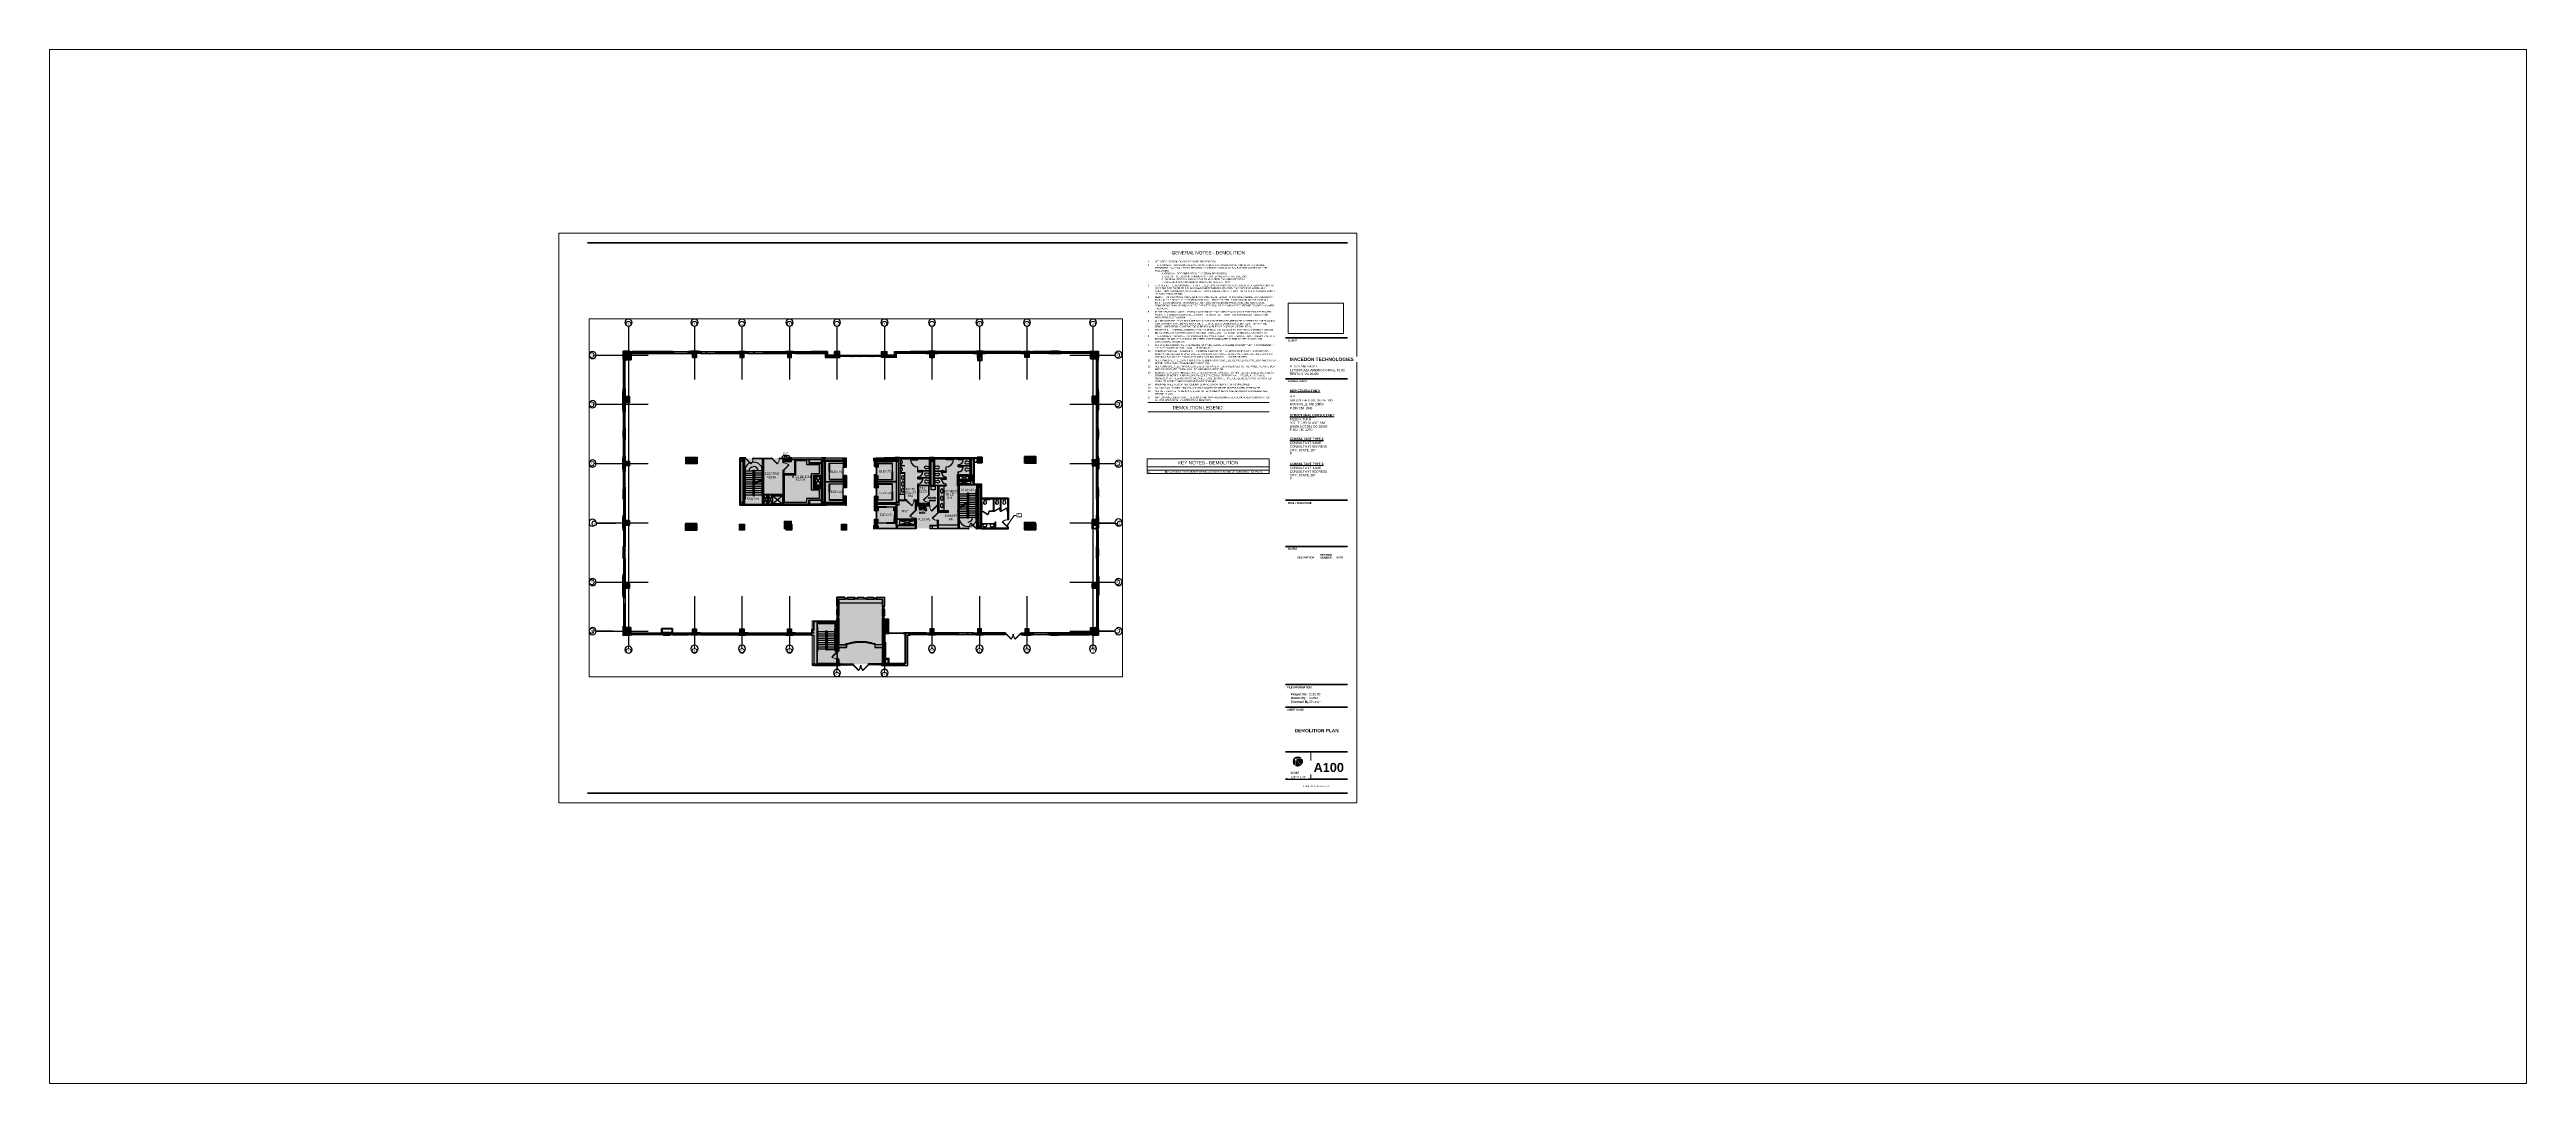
# Paper-space layout 'Layout1' of a CAD drawing. Header units: inches. Extents: x -27 to 104, y -15 to 40.
# The model-space entities are those that its viewports show. They can reach past a viewport. Long polylines and large blocks are cut down to what shows.
import ezdxf
from ezdxf.enums import TextEntityAlignment as Align

# ---------------------------------------------------------------- set-up
doc = ezdxf.new("R2010")
doc.units = ezdxf.units.IN
doc.header["$MEASUREMENT"] = 0
for name, pattern in [('L1$0$Plaza America BA02$0$CENTER2', [1.125, 0.75, -0.125, 0.125, -0.125]), ('L1$0$Plaza America BA02$0$DASHDOT', [1, 0.5, -0.25, 0, -0.25]), ('L1$0$SAG 02ATL Ste230PHII$0$CENTER2', [1.125, 0.75, -0.125, 0.125, -0.125]), ('X2$0$Demolished', [0.1875, 0.125, -0.0625]), ('X2$0$Grid Line 1_2_', [0.875, 0.5, -0.125, 0.125, -0.125]), ('X2$0$Overhead', [0.15625, 0.09375, -0.0625])]:
    doc.linetypes.add(name, pattern=pattern)
for name, color, linetype, lineweight in [('A-ANNO-NOTE', 131, 'Continuous', 9), ('A-DETL-THIN', 151, 'Continuous', 9), ('G-ANNO-SCHD', 231, 'Continuous', 9), ('G-ANNO-TEXT', 231, 'Continuous', 9), ('G-ANNO-TTLB', 6, 'Continuous', 9), ('G-ANNO-TTLB-THIN', 151, 'Continuous', 9), ('G-ANNO-TTLB-WIDE', 214, 'Continuous', 50), ('X2$0$A-ANNO-KEYN', 231, 'Continuous', 9), ('X2$0$A-DETL', 90, 'Continuous', 13), ('X2$0$A-DETL-GENF', 92, 'Continuous', 9), ('X2$0$A-DETL-MEDM', 33, 'Continuous', 13), ('X2$0$A-DOOR', 31, 'Continuous', 13), ('X2$0$A-DOOR-FRAM', 31, 'Continuous', 20), ('X2$0$A-GENM', 13, 'Continuous', 13), ('X2$0$A-WALL', 113, 'Continuous', 13), ('X2$0$A-WALL-PATT', 111, 'Continuous', 13), ('X2$0$I-WALL', 2, 'Continuous', 13), ('X2$0$P-SANR-FIXT', 6, 'Continuous', 13), ('X2$0$Plaza America_Tower 1_2nd Floor -REVIT_dwg', 8, 'Continuous', 9), ('X2$0$Q-SPCQ', 91, 'Continuous', 13), ('X2$0$S-COLS', 52, 'Continuous', 13), ('X2$0$S-GRID', 1, 'Continuous', 9), ('X2$0$S-GRID-IDEN', 1, 'Continuous', 9)]:
    doc.layers.add(name, color=color, linetype=linetype, lineweight=lineweight)
doc.layers.add('G-ANNO-NPLT', color=191, linetype='Continuous', plot=False)
for name, color, linetype in [('L1$0$A-Cols-Extr', 3, 'Continuous'), ('L1$0$A-Glaz', 92, 'Continuous'), ('L1$0$A-Plmb', 3, 'Continuous'), ('L1$0$A-Wall-Extr', 7, 'Continuous'), ('L1$0$Plaza America BA02$0$14', 5, 'L1$0$Plaza America BA02$0$DASHDOT'), ('L1$0$Plaza America BA02$0$17', 2, 'Continuous'), ('L1$0$Plaza America BA02$0$19', 6, 'Continuous'), ('L1$0$Plaza America BA02$0$51', 7, 'Continuous'), ('L1$0$Plaza America BA02$0$9', 252, 'Continuous'), ('L1$0$Plaza America BA02$0$A-Column grid', 252, 'L1$0$Plaza America BA02$0$CENTER2'), ('L1$0$SAG 02ATL Ste230PHII$0$A-Column grid', 252, 'L1$0$SAG 02ATL Ste230PHII$0$CENTER2'), ('L1$0$SCOPE', 7, 'Continuous')]:
    doc.layers.add(name, color=color, linetype=linetype)
doc.styles.add('Arial_B', font='arialbd.ttf', dxfattribs={"height": 0.095133})
doc.styles.add('L1$0$Plaza America BA02$0$MONOTXT', font='MONOTXT', dxfattribs={"height": 0.2})
doc.styles.add('L1$0$Plaza America BA02$0$STANDARD', font='txt')
doc.styles.add('Swis721 Lt BT', font='swissl.ttf', dxfattribs={"height": 0.096085})
doc.styles.add('Swis721 Lt BT_1', font='swissl.ttf', dxfattribs={"height": 0.118259})
doc.styles.add('Swis721 Lt BT_2', font='swissl.ttf', dxfattribs={"height": 0.083333})
doc.styles.add('Swis721 Lt BT_3', font='swissl.ttf', dxfattribs={"height": 0.177388})
doc.styles.add('Swis721 Lt BT_4', font='swissl.ttf', dxfattribs={"height": 0.088694})
doc.styles.add('Swis721 Lt BT_B', font='', dxfattribs={"height": 0.119222})
doc.styles.add('Swis721 Lt BT_B_1', font='', dxfattribs={"height": 0.476888})
doc.styles.add('Swis721 Lt BT_B_2', font='', dxfattribs={"height": 0.178833})
doc.styles.add('X2$0$Arial', font='arial.ttf', dxfattribs={"height": 8.851796})
doc.styles.add('X2$0$Swis721 Lt BT', font='swissl.ttf', dxfattribs={"height": 8.514638})
doc.styles.get('Swis721 Lt BT_B').set_extended_font_data('Swis721 Lt BT', bold=True)
doc.styles.get('Swis721 Lt BT_B_1').set_extended_font_data('Swis721 Lt BT', bold=True)
doc.styles.get('Swis721 Lt BT_B_2').set_extended_font_data('Swis721 Lt BT', bold=True)
picture_1 = doc.add_image_def('image1.jpg', size_in_pixel=(2551, 1396))
pattern_1 = [(45, (11424.988, 2490.9853), (-0.441941738, 0.441941738), [])]

# ---------------------------------------------------------------- blocks, each defined once
blk = doc.blocks.new('TB-DC_VA-30 x 42 - TB-DC_VA-30 x 42-3375317-DEMOLITION PLAN')
at = {"layer": 'G-ANNO-TTLB'}
h = blk.add_hatch(color=256, dxfattribs=at)
edge = h.paths.add_edge_path(flags=0)
edge.add_line((38.72, 2.36), (38.72, 2.01))
edge.add_arc((38.9, 2.18), 0.249, 135, 225, ccw=False)
h = blk.add_hatch(color=256, dxfattribs=at)
edge = h.paths.add_edge_path(flags=0)
edge.add_line((39.07, 2.36), (38.72, 2.36))
edge.add_arc((38.9, 2.18), 0.249, 45, 135, ccw=False)
h = blk.add_hatch(color=256, dxfattribs=at)
edge = h.paths.add_edge_path(flags=0)
edge.add_line((38.8, 1.96), (38.8, 2.23))
edge.add_line((38.8, 2.23), (39.05, 1.98))
edge.add_arc((38.9, 2.18), 0.249, 245.6073, 306.5435, ccw=False)
h = blk.add_hatch(color=256, dxfattribs=at)
edge = h.paths.add_edge_path(flags=0)
edge.add_line((38.85, 2.29), (39.13, 2.29))
edge.add_arc((38.9, 2.18), 0.249, -36.5435, 24.3927, ccw=False)
edge.add_line((39.1, 2.03), (38.85, 2.29))
at = {"layer": 'A-ANNO-NOTE'}
for p, q in [((38.72, 2.36), (39.07, 2.36)), ((38.72, 2.01), (38.72, 2.36)), ((38.72, 2.36), (38.72, 2.01)), ((39.07, 2.36), (38.72, 2.36)), ((38.72, 2.01), (38.72, 2.36)), ((38.72, 2.36), (39.07, 2.36)), ((39.05, 1.98), (38.8, 2.23)), ((38.8, 2.23), (39.05, 1.98)), ((38.8, 1.96), (38.8, 2.23)), ((38.8, 2.23), (38.8, 1.96)), ((39.05, 1.98), (38.8, 2.23)), ((38.8, 2.23), (38.8, 1.96)), ((39.1, 2.03), (38.85, 2.29)), ((38.85, 2.29), (39.1, 2.03)), ((39.13, 2.29), (38.85, 2.29)), ((38.85, 2.29), (39.13, 2.29)), ((38.85, 2.29), (39.1, 2.03)), ((39.13, 2.29), (38.85, 2.29))]:
    blk.add_line(p, q, dxfattribs=at)
for start, end in [(135, 225), (135, 225), (135, 225), (45, 135), (45, 135), (45, 135), (245.6073, 306.5435), (245.6073, 306.5435), (245.6073, 306.5435), (323.4565, 24.3927), (323.4565, 24.3927), (323.4565, 24.3927)]:
    blk.add_arc((38.9, 2.18), 0.249, start, end, dxfattribs=at)
at = {"layer": 'G-ANNO-TTLB'}
for p, q in [((0.01, 30.01), (0.01, 0.01)), ((42.01, 30.01), (0.01, 30.01)), ((42.01, 0.01), (42.01, 30.01)), ((0.01, 0.01), (42.01, 0.01))]:
    blk.add_line(p, q, dxfattribs=at)
at = {"layer": 'G-ANNO-TTLB-THIN'}
blk.add_line((39.58, 2.69), (39.58, 1.26), dxfattribs=at)
at = {"layer": 'G-ANNO-TTLB-WIDE'}
for p, q in [((41.51, 29.51), (1.51, 29.51)), ((38.26, 24.51), (41.51, 24.51)), ((38.26, 22.34), (41.51, 22.34)), ((38.26, 15.95), (41.51, 15.95)), ((38.26, 13.51), (41.51, 13.51)), ((41.51, 6.24), (38.26, 6.24)), ((41.51, 5.04), (38.26, 5.04)), ((38.26, 2.69), (41.51, 2.69)), ((1.51, 0.51), (38.26, 0.51)), ((38.26, 1.26), (41.51, 1.26)), ((38.26, 0.51), (41.51, 0.51))]:
    blk.add_line(p, q, dxfattribs=at)
at = {"layer": 'G-ANNO-TTLB', "insert": (39.88, 0.93), "char_height": 0.0833, "width": 1.6911, "attachment_point": 2, "line_spacing_factor": 1.00667, "style": 'Swis721 Lt BT_2'}
blk.add_mtext('©  2017 OTJ Architects, Inc.', dxfattribs=at)
at = {"layer": 'G-ANNO-TTLB'}
image = blk.add_image(picture_1, insert=(38.39, 24.73), size_in_units=(2.92, 1.6), dxfattribs=at)
image.dxf.flags = 7
at = {"layer": 'G-ANNO-TTLB', "attachment_point": 1, "line_spacing_factor": 1.00667, "bg_fill": 3, "box_fill_scale": 1.25, "bg_fill_color": 0, "bg_fill_transparency": 0}
for s, insert, char_height, width, style in [('\\fSwis721 Lt BT|b1|i0|c0|p34|;CLIENT', (38.37, 24.41), 0.0961, 0.5374, 'Swis721 Lt BT'), ('\\fSwis721 Lt BT|b1|i0|c0|p34|;\\LMEP CONSULTANT:', (38.48, 21.78), 0.1183, 1.7925, 'Swis721 Lt BT_1'), ('\\fSwis721 Lt BT|b1|i0|c0|p34|;SEAL / SIGNATURE', (38.37, 15.85), 0.0961, 1.3954, 'Swis721 Lt BT'), ('\\fSwis721 Lt BT|b1|i0|c0|p34|;ISSUES', (38.37, 13.44), 0.0961, 0.5472, 'Swis721 Lt BT'), ('\\fSwis721 Lt BT|b1|i0|c0|p34|;FILE INFORMATION', (38.34, 6.14), 0.0961, 1.4283, 'Swis721 Lt BT'), ('\\fSwis721 Lt BT|b1|i0|c0|p34|;SHEET NAME', (38.34, 4.96), 0.0961, 0.9859, 'Swis721 Lt BT'), ('\\fSwis721 Lt BT|b1|i0|c0|p34|;SCALE', (38.52, 1.64), 0.0961, 0.496, 'Swis721 Lt BT')]:
    blk.add_mtext(s, dxfattribs=dict(at, insert=insert, char_height=char_height, width=width, style=style))
at = {"layer": 'G-ANNO-TTLB', "attachment_point": 1, "bg_fill": 3, "box_fill_scale": 1.25, "bg_fill_color": 0, "bg_fill_transparency": 0}
for s, insert, char_height, width, line_spacing_factor, style in [('\\fSwis721 Lt BT|b1|i0|c0|p34|;CONSULTANTS', (38.37, 22.27), 0.0961, 1.1346, 1.00667, 'Swis721 Lt BT'), ('DESCRIPTION', (38.86, 12.98), 0.0951, 1.053, 0.938532, 'Arial_B'), ('Project No:', (38.53, 5.79), 0.1192, 0.972, 0.998538, 'Swis721 Lt BT_B')]:
    blk.add_mtext(s, dxfattribs=dict(at, insert=insert, char_height=char_height, width=width, line_spacing_factor=line_spacing_factor, style=style))
at = {"layer": 'G-ANNO-TTLB', "bg_fill": 3, "box_fill_scale": 1.25, "bg_fill_color": 0, "bg_fill_transparency": 0}
for s, insert, char_height, width, attachment_point, line_spacing_factor, style in [('REVISION\\PNUMBER', (40.39, 13.12), 0.0951, 0.7357, 2, 0.938532, 'Arial_B'), ('Drawn By:', (38.53, 5.59), 0.119, 0.888, 1, 0.998538, 'Swis721 Lt BT_B')]:
    blk.add_mtext(s, dxfattribs=dict(at, insert=insert, char_height=char_height, width=width, attachment_point=attachment_point, line_spacing_factor=line_spacing_factor, style=style))
at = {"layer": 'G-ANNO-TTLB', "attachment_point": 1, "bg_fill": 3, "box_fill_scale": 1.25, "bg_fill_color": 0, "bg_fill_transparency": 0}
for s, insert, char_height, width, line_spacing_factor, style in [('DATE', (40.93, 12.98), 0.0951, 0.4163, 0.938532, 'Arial_B'), ('Checked By:', (38.53, 5.39), 0.1192, 1.1115, 0.998538, 'Swis721 Lt BT_B')]:
    blk.add_mtext(s, dxfattribs=dict(at, insert=insert, char_height=char_height, width=width, line_spacing_factor=line_spacing_factor, style=style))
blk = doc.blocks.new('L1$0$Plaza America BA02$0$TOILET')
at = {"color": 0, "linetype": 'ByBlock'}
for p, q in [((-82, 180.3), (-51.9, 79.7)), ((51.1, 81.6), (82, 180.3)), ((-51.9, 79.7), (-87.4, 0)), ((87.4, 0), (51.1, 81.6)), ((-87.4, 0), (87.4, 0))]:
    blk.add_line(p, q, dxfattribs=at)
for centre, radius, start, end in [((0, 226.2), 85, 89.9996, 163.8468), ((0, 226.2), 85, 16.1534, 90.0008), ((13.8, 214.7), 101.7, 159.7734, 199.7541), ((24.3, 228.7), 61.2, 6.4687, 20.2311), ((-19.6, 213.6), 106.9, 344.3425, 11.8925), ((37.7, 197.1), 47.3, 339.2232, 344.8192)]:
    blk.add_arc(centre, radius, start, end, dxfattribs=at)
blk = doc.blocks.new('L1$0$Plaza America BA02$0$URINAL')
at = {"color": 0, "linetype": 'ByBlock'}
for p, q in [((-118.1, 0), (-118.1, -85)), ((118.1, 0), (-118.1, 0)), ((118.1, -85), (118.1, 0)), ((-103.9, -99.2), (-61.3, -90.1)), ((-61.3, -90.1), (-24.6, -139.2)), ((24.6, -139.2), (61.3, -90.1)), ((61.3, -90.1), (103.9, -99.2))]:
    blk.add_line(p, q, dxfattribs=at)
for centre, radius, start, end in [((-103.9, -85), 14.2, 180.0002, 270.0001), ((103.9, -85), 14.2, 270.0006, 0.0005), ((0, -128.4), 26.8, 203.7077, 269.9793), ((0, -128.4), 26.8, 270.021, 336.2926)]:
    blk.add_arc(centre, radius, start, end, dxfattribs=at)
blk = doc.blocks.new('L1$0$Plaza America BA02$0$W12X14')
at = {"color": 0, "linetype": 'ByBlock'}
for p, q in [((-74.25, 80.249625), (74.25, 80.249625)), ((0, 80.249625), (0, -80.249625)), ((-74.25, -80.249625), (74.25, -80.249625))]:
    blk.add_line(p, q, dxfattribs=at)
blk = doc.blocks.new('L1$0$Plaza America BA02$0$COLELE')
at = {"color": 0, "linetype": 'ByBlock'}
for p, q in [((-75.75, 83.999625), (75.75, 83.999625)), ((0, 83.999625), (0, -83.999625)), ((-75.75, -83.999625), (75.75, -83.999625))]:
    blk.add_line(p, q, dxfattribs=at)
blk = doc.blocks.new('L1')
at = {"layer": 'L1$0$A-Wall-Extr'}
h = blk.add_hatch(dxfattribs=at)
h.set_pattern_fill('CLG_2X2', color=256, style=0)
h.set_pattern_definition([(0, (25500.562, 12104.423), (0, 24), []), (90, (25500.562, 12104.423), (-24, 1e-15), [])])
h.paths.add_polyline_path([(27892.31, 13312.42), (27880.19, 13312.42), (27880.18, 13308.42), (27892.31, 13308.42)])
h.paths.add_polyline_path([(27880.19, 13312.42), (27876.3, 13312.42), (27876.3, 13308.42), (27880.18, 13308.42)])
h.paths.add_polyline_path([(27876.3, 13312.42), (27873.31, 13312.42), (27873.31, 13302.92), (27874.82, 13302.92), (27874.82, 13308.42), (27876.3, 13308.42)])
h.paths.add_polyline_path([(27873.31, 13312.42), (27870.82, 13312.42), (27870.82, 13302.92), (27873.31, 13302.92)])
at = {"layer": 'L1$0$SCOPE', "linetype": 'Continuous'}
h = blk.add_hatch(dxfattribs=at)
h.set_pattern_fill('ANSI31', color=256, scale=5, style=0)
h.set_pattern_definition(pattern_1)
h.paths.add_polyline_path([(27529.73, 13007.09), (27586.72, 13007.09), (27586.72, 12974.12), (27529.73, 12974.12)])
h = blk.add_hatch(dxfattribs=at)
h.set_pattern_fill('ANSI31', color=256, scale=5, style=0)
h.set_pattern_definition(pattern_1)
h.paths.add_polyline_path([(25819.05, 13004.07), (25876.04, 13004.07), (25876.04, 12971.1), (25819.05, 12971.1)])
h = blk.add_hatch(dxfattribs=at)
h.set_pattern_fill('ANSI31', color=256, scale=5, style=0)
h.set_pattern_definition([(45, (11890.4797, 4829.3084), (-0.441941738, 0.441941738), [])])
h.paths.add_polyline_path([(27289.35, 13004.08), (27314.47, 13004.08), (27314.47, 12975.77), (27289.35, 12975.77)])
h = blk.add_hatch(dxfattribs=at)
h.set_pattern_fill('ANSI31', color=256, scale=5, style=0)
h.set_pattern_definition(pattern_1)
h.paths.add_polyline_path([(27529.87, 12669.16), (27586.72, 12669.16), (27586.72, 12636.19), (27529.87, 12636.19)])
h = blk.add_hatch(dxfattribs=at)
h.set_pattern_fill('ANSI31', color=256, scale=5, style=0)
h.paths.add_polyline_path([(25816.81, 12666.66), (25873.79, 12666.66), (25873.79, 12633.69), (25816.81, 12633.69)])
h = blk.add_hatch(dxfattribs=at)
h.set_pattern_fill('ANSI31', color=256, scale=5, style=0)
h.set_pattern_definition(pattern_1)
h.paths.add_polyline_path([(26089.37, 12664.78), (26114.49, 12664.78), (26114.49, 12635.43), (26089.37, 12635.43)])
h = blk.add_hatch(dxfattribs=at)
h.set_pattern_fill('ANSI31', color=256, scale=5, style=0)
h.set_pattern_definition(pattern_1)
h.paths.add_polyline_path([(26324.99, 12664.78), (26354.43, 12664.78), (26354.43, 12635.43), (26324.99, 12635.43)])
h = blk.add_hatch(dxfattribs=at)
h.set_pattern_fill('ANSI31', color=256, scale=5, style=0)
h.set_pattern_definition([(45, (11421.97565, 2490.9853), (-0.441941738, 0.441941738), [])])
h.paths.add_polyline_path([(26604.83, 12664.78), (26629.81, 12664.78), (26629.81, 12635.43), (26604.83, 12635.43)])
at = {"layer": 'L1$0$A-Cols-Extr'}
for p, q in [((27533.31, 13511.79), (27533.31, 13529.16)), ((27530.81, 13513.16), (27530.99, 13508.11)), ((27552.47, 13513.16), (27552.47, 13508.11)), ((27862.96, 13501.43), (27862.96, 13513.17)), ((25868.64, 13512.11), (25855.16, 13512.11)), ((25523.66, 13298.92), (25528.8, 13298.92)), ((25528.8, 13298.92), (25528.8, 13282.42)), ((25528.8, 13282.42), (25523.66, 13282.42))]:
    blk.add_line(p, q, dxfattribs=at)
for points in [[(25851.16, 13532.61), (25851.16, 13508.11), (25872.64, 13508.11), (25872.64, 13532.61)], [(26091.16, 13532.61), (26091.16, 13508.11), (26112.64, 13508.11), (26112.64, 13532.61)], [(26331.16, 13532.61), (26331.16, 13508.11), (26352.64, 13508.11), (26352.64, 13532.61)], [(27072.47, 13532.61), (27072.47, 13508.11), (27050.99, 13508.11), (27050.99, 13532.61)], [(27312.47, 13532.61), (27312.47, 13508.11), (27290.99, 13508.11), (27290.99, 13532.61)], [(27552.47, 13532.61), (27552.47, 13508.11), (27530.99, 13508.11), (27530.99, 13532.61)], [(25852.65, 13531.26), (25852.65, 13509.26), (25871.15, 13509.26), (25871.15, 13531.26)], [(26092.65, 13531.26), (26092.65, 13509.26), (26111.15, 13509.26), (26111.15, 13531.26)], [(26332.65, 13531.26), (26332.65, 13509.26), (26351.15, 13509.26), (26351.15, 13531.26)], [(27070.98, 13531.26), (27070.98, 13509.26), (27052.48, 13509.26), (27052.48, 13531.26)], [(27310.98, 13531.26), (27310.98, 13509.26), (27292.48, 13509.26), (27292.48, 13531.26)], [(27550.98, 13531.26), (27550.98, 13509.26), (27532.48, 13509.26), (27532.48, 13531.26)], [(25538.79, 13522.91), (25514.29, 13522.91), (25514.29, 13501.43), (25538.79, 13501.43)], [(27862.96, 13522.91), (27887.46, 13522.91), (27887.46, 13501.43), (27862.96, 13501.43)], [(25537.44, 13521.42), (25515.44, 13521.42), (25515.44, 13502.92), (25537.44, 13502.92)], [(27864.31, 13521.42), (27886.31, 13521.42), (27886.31, 13502.92), (27864.31, 13502.92)], [(27882.31, 13519.17), (27882.21, 13519.17), (27882.21, 13505.17), (27882.31, 13505.17)], [(25854.9, 13513.26), (25854.9, 13513.36), (25868.89, 13513.36), (25868.89, 13513.26)], [(26094.9, 13513.26), (26094.9, 13513.36), (26108.89, 13513.36), (26108.89, 13513.26)], [(26334.9, 13513.26), (26334.9, 13513.36), (26348.89, 13513.36), (26348.89, 13513.26)], [(27068.73, 13513.26), (27068.73, 13513.36), (27054.73, 13513.36), (27054.73, 13513.26)], [(27308.73, 13513.26), (27308.73, 13513.36), (27294.73, 13513.36), (27294.73, 13513.26)], [(27548.73, 13513.26), (27548.73, 13513.36), (27534.73, 13513.36), (27534.73, 13513.26)], [(25532.8, 13302.92), (25532.8, 13278.42), (25511.32, 13278.42), (25511.32, 13302.92)], [(27870.82, 13302.92), (27870.82, 13278.42), (27892.31, 13278.42), (27892.31, 13302.92)], [(25531.31, 13301.57), (25531.31, 13279.57), (25512.81, 13279.57), (25512.81, 13301.57)], [(27872.32, 13301.57), (27872.32, 13279.57), (27890.82, 13279.57), (27890.82, 13301.57)], [(25529.06, 13283.57), (25529.06, 13283.67), (25515.07, 13283.67), (25515.07, 13283.57)], [(27874.57, 13283.57), (27874.57, 13283.67), (27888.56, 13283.67), (27888.56, 13283.57)], [(25532.81, 12984.42), (25532.81, 12959.92), (25511.32, 12959.92), (25511.32, 12984.42)], [(27870.82, 12984.42), (27870.82, 12959.92), (27892.3, 12959.92), (27892.3, 12984.42)], [(25531.32, 12983.07), (25531.32, 12961.07), (25512.82, 12961.07), (25512.82, 12983.07)], [(27872.31, 12983.07), (27872.31, 12961.07), (27890.81, 12961.07), (27890.81, 12983.07)], [(25529.07, 12965.07), (25529.07, 12965.17), (25515.07, 12965.17), (25515.07, 12965.07)], [(27874.56, 12965.07), (27874.56, 12965.17), (27888.56, 12965.17), (27888.56, 12965.07)], [(25532.81, 12659.92), (25532.81, 12684.42), (25511.32, 12684.42), (25511.32, 12659.92)], [(25531.32, 12661.26), (25531.32, 12683.26), (25512.82, 12683.26), (25512.82, 12661.26)], [(27870.82, 12659.92), (27870.82, 12684.42), (27892.3, 12684.42), (27892.3, 12659.92)], [(27872.31, 12661.26), (27872.31, 12683.26), (27890.81, 12683.26), (27890.81, 12661.26)], [(25529.07, 12679.26), (25529.07, 12679.17), (25515.07, 12679.17), (25515.07, 12679.26)], [(27874.56, 12679.26), (27874.56, 12679.17), (27888.56, 12679.17), (27888.56, 12679.26)], [(25532.8, 12341.42), (25532.8, 12365.92), (25511.32, 12365.92), (25511.32, 12341.42)], [(27870.82, 12341.42), (27870.82, 12365.92), (27892.31, 12365.92), (27892.31, 12341.42)], [(25531.31, 12342.76), (25531.31, 12364.76), (25512.81, 12364.76), (25512.81, 12342.76)], [(27872.32, 12342.76), (27872.32, 12364.76), (27890.82, 12364.76), (27890.82, 12342.76)], [(25529.06, 12360.76), (25529.06, 12360.67), (25515.07, 12360.67), (25515.07, 12360.76)], [(27874.57, 12360.76), (27874.57, 12360.67), (27888.56, 12360.67), (27888.56, 12360.76)], [(25540.41, 12142.26), (25515.91, 12142.26), (25515.91, 12120.78), (25540.41, 12120.78)], [(27863.21, 12142.26), (27887.71, 12142.26), (27887.71, 12120.78), (27863.21, 12120.78)], [(25539.07, 12140.77), (25517.07, 12140.77), (25517.07, 12122.27), (25539.07, 12122.27)], [(27864.56, 12140.77), (27886.56, 12140.77), (27886.56, 12122.27), (27864.56, 12122.27)], [(25521.07, 12138.52), (25521.16, 12138.52), (25521.16, 12124.53), (25521.07, 12124.53)], [(27882.56, 12138.52), (27882.46, 12138.52), (27882.46, 12124.53), (27882.56, 12124.53)], [(25851.16, 12111.73), (25851.16, 12136.23), (25872.64, 12136.23), (25872.64, 12111.73)], [(26091.16, 12111.73), (26091.16, 12136.23), (26112.64, 12136.23), (26112.64, 12111.73)], [(26331.16, 12111.73), (26331.16, 12136.23), (26352.64, 12136.23), (26352.64, 12111.73)], [(27072.47, 12111.73), (27072.47, 12136.23), (27050.99, 12136.23), (27050.99, 12111.73)], [(27312.47, 12111.73), (27312.47, 12136.23), (27290.99, 12136.23), (27290.99, 12111.73)], [(27552.47, 12111.73), (27552.47, 12136.23), (27530.99, 12136.23), (27530.99, 12111.73)], [(25852.65, 12113.07), (25852.65, 12135.07), (25871.15, 12135.07), (25871.15, 12113.07)], [(26092.65, 12113.07), (26092.65, 12135.07), (26111.15, 12135.07), (26111.15, 12113.07)], [(26332.65, 12113.07), (26332.65, 12135.07), (26351.15, 12135.07), (26351.15, 12113.07)], [(27070.98, 12113.07), (27070.98, 12135.07), (27052.48, 12135.07), (27052.48, 12113.07)], [(27310.98, 12113.07), (27310.98, 12135.07), (27292.48, 12135.07), (27292.48, 12113.07)], [(27550.98, 12113.07), (27550.98, 12135.07), (27532.48, 12135.07), (27532.48, 12113.07)], [(25854.9, 12131.07), (25854.9, 12130.98), (25868.89, 12130.98), (25868.89, 12131.07)], [(26094.9, 12131.07), (26094.9, 12130.98), (26108.89, 12130.98), (26108.89, 12131.07)], [(26334.9, 12131.07), (26334.9, 12130.98), (26348.89, 12130.98), (26348.89, 12131.07)], [(27068.73, 12131.07), (27068.73, 12130.98), (27054.73, 12130.98), (27054.73, 12131.07)], [(27308.73, 12131.07), (27308.73, 12130.98), (27294.73, 12130.98), (27294.73, 12131.07)], [(27548.73, 12131.07), (27548.73, 12130.98), (27534.73, 12130.98), (27534.73, 12131.07)]]:
    blk.add_lwpolyline(points, close=True, dxfattribs=at)
for points in [[(25854.9, 13527.26), (25868.9, 13527.26)], [(25861.9, 13513.36), (25861.9, 13527.36)], [(26094.9, 13527.26), (26108.9, 13527.26)], [(26101.9, 13513.36), (26101.9, 13527.36)], [(26334.9, 13527.26), (26348.9, 13527.26)], [(26341.9, 13513.36), (26341.9, 13527.36)], [(27068.73, 13527.26), (27054.73, 13527.26)], [(27061.73, 13513.36), (27061.73, 13527.36)], [(27308.73, 13527.26), (27294.73, 13527.26)], [(27301.73, 13513.36), (27301.73, 13527.36)], [(27548.73, 13527.26), (27534.73, 13527.26)], [(27541.73, 13513.36), (27541.73, 13527.36)], [(25519.45, 13519.17), (25519.45, 13505.17)], [(25533.44, 13519.17), (25533.44, 13505.17)], [(27868.31, 13519.17), (27868.31, 13505.17)], [(25519.54, 13512.17), (25533.54, 13512.17)], [(27882.21, 13512.17), (27868.21, 13512.17)], [(25529.06, 13297.57), (25515.06, 13297.57)], [(25522.06, 13283.67), (25522.06, 13297.67)], [(27874.57, 13297.57), (27888.57, 13297.57)], [(27881.57, 13283.67), (27881.57, 13297.67)], [(25522.07, 12965.17), (25522.07, 12979.17)], [(27881.56, 12965.17), (27881.56, 12979.17)], [(25529.07, 12979.07), (25515.07, 12979.07)], [(27874.56, 12979.07), (27888.56, 12979.07)], [(25522.07, 12679.17), (25522.07, 12665.17)], [(27881.56, 12679.17), (27881.56, 12665.17)], [(25529.07, 12665.26), (25515.07, 12665.26)], [(27874.56, 12665.26), (27888.56, 12665.26)], [(25522.06, 12360.67), (25522.06, 12346.67)], [(27881.57, 12360.67), (27881.57, 12346.67)], [(25529.06, 12346.76), (25515.06, 12346.76)], [(27874.57, 12346.76), (27888.57, 12346.76)], [(25535.07, 12138.52), (25535.07, 12124.52)], [(27868.56, 12138.52), (27868.56, 12124.52)], [(25521.16, 12131.52), (25535.16, 12131.52)], [(25861.9, 12130.98), (25861.9, 12116.98)], [(26101.9, 12130.98), (26101.9, 12116.98)], [(26341.9, 12130.98), (26341.9, 12116.98)], [(27061.73, 12130.98), (27061.73, 12116.98)], [(27301.73, 12130.98), (27301.73, 12116.98)], [(27541.73, 12130.98), (27541.73, 12116.98)], [(27882.46, 12131.52), (27868.46, 12131.52)], [(25854.9, 12117.07), (25868.9, 12117.07)], [(26094.9, 12117.07), (26108.9, 12117.07)], [(26334.9, 12117.07), (26348.9, 12117.07)], [(27068.73, 12117.07), (27054.73, 12117.07)], [(27308.73, 12117.07), (27294.73, 12117.07)], [(27548.73, 12117.07), (27534.73, 12117.07)]]:
    blk.add_lwpolyline(points, dxfattribs=at)
at = {"layer": 'L1$0$A-Glaz'}
for p, q in [((25547.57, 13538.91), (25547.57, 13529.17)), ((25692.32, 13538.91), (25692.32, 13529.16)), ((25752.32, 13538.91), (25752.32, 13529.17)), ((25831.82, 13538.91), (25831.82, 13529.16)), ((25891.82, 13538.91), (25891.82, 13529.16)), ((26071.82, 13538.91), (26071.82, 13529.16)), ((26131.82, 13538.91), (26131.82, 13529.17)), ((26311.82, 13538.91), (26311.82, 13529.16)), ((26371.82, 13538.91), (26371.82, 13529.16)), ((26951.31, 13538.91), (26951.31, 13529.16)), ((27031.81, 13538.91), (27031.81, 13529.16)), ((27091.81, 13538.91), (27091.81, 13529.16)), ((27331.81, 13538.91), (27331.81, 13529.16)), ((27511.81, 13538.91), (27511.81, 13529.16)), ((27571.81, 13538.91), (27571.81, 13529.16)), ((27652.31, 13538.91), (27652.31, 13529.17)), ((27712.31, 13538.91), (27712.31, 13529.16)), ((27857.06, 13538.91), (27857.06, 13529.17)), ((25692.32, 13537.91), (25547.57, 13537.91)), ((25752.32, 13537.91), (25831.82, 13537.91)), ((25891.82, 13537.91), (26071.82, 13537.91)), ((26131.82, 13537.91), (26311.82, 13537.91)), ((26371.82, 13537.91), (26452.32, 13537.91)), ((27031.81, 13537.91), (26951.31, 13537.91)), ((27271.31, 13537.91), (27091.81, 13537.91)), ((27511.81, 13537.91), (27331.81, 13537.91)), ((27652.31, 13537.91), (27571.81, 13537.91)), ((27712.31, 13537.91), (27857.06, 13537.91)), ((25548.07, 13536.66), (25548.07, 13531.16)), ((25550.57, 13536.66), (25548.07, 13536.66)), ((25550.57, 13536.66), (25550.57, 13531.16)), ((25550.57, 13535.91), (25581.44, 13535.91)), ((25581.44, 13536.66), (25581.44, 13531.16)), ((25583.94, 13536.66), (25581.44, 13536.66)), ((25583.94, 13536.66), (25583.94, 13531.16)), ((25583.94, 13535.91), (25655.94, 13535.91)), ((25655.94, 13536.66), (25658.44, 13536.66)), ((25655.94, 13531.16), (25655.94, 13536.66)), ((25658.44, 13536.66), (25658.44, 13531.16)), ((25658.44, 13535.91), (25689.32, 13535.91)), ((25689.32, 13531.16), (25689.32, 13536.66)), ((25689.32, 13536.66), (25691.82, 13536.66)), ((25691.82, 13536.66), (25691.82, 13531.16)), ((25752.82, 13536.66), (25752.82, 13531.16)), ((25755.34, 13536.66), (25752.84, 13536.66)), ((25755.34, 13536.66), (25755.34, 13531.16)), ((25828.82, 13535.91), (25755.34, 13535.91)), ((25828.82, 13536.66), (25828.82, 13531.16)), ((25831.32, 13536.66), (25828.82, 13536.66)), ((25831.32, 13536.66), (25831.32, 13531.16)), ((25892.32, 13536.66), (25894.82, 13536.66)), ((25892.32, 13531.16), (25892.32, 13536.66)), ((25894.82, 13536.66), (25894.82, 13531.16)), ((25920.57, 13535.91), (25894.82, 13535.91)), ((25920.57, 13536.66), (25923.07, 13536.66)), ((25920.57, 13531.16), (25920.57, 13536.66)), ((25923.07, 13536.66), (25923.07, 13531.16)), ((25969.95, 13535.91), (25923.07, 13535.91)), ((25969.95, 13531.16), (25969.95, 13536.66)), ((25969.95, 13536.66), (25972.45, 13536.66)), ((25972.45, 13536.66), (25972.45, 13531.16)), ((25980.57, 13535.91), (25972.45, 13535.91)), ((25983.07, 13536.66), (25980.57, 13536.66)), ((25980.57, 13536.66), (25980.57, 13535.91)), ((25983.07, 13536.66), (25983.07, 13535.91)), ((25983.07, 13535.91), (25991.32, 13535.91)), ((25991.32, 13531.16), (25991.32, 13536.66)), ((25991.32, 13536.66), (25993.82, 13536.66)), ((25993.82, 13536.66), (25993.82, 13531.16)), ((25993.82, 13535.91), (26040.57, 13535.91)), ((26040.57, 13530.97), (26040.57, 13536.47)), ((26040.57, 13536.47), (26043.07, 13536.47)), ((26043.07, 13536.47), (26043.07, 13530.97)), ((26043.07, 13535.91), (26068.82, 13535.91)), ((26068.82, 13531.12), (26068.82, 13536.62)), ((26068.82, 13536.62), (26071.32, 13536.62)), ((26071.32, 13536.62), (26071.32, 13531.12)), ((26132.32, 13531.16), (26132.32, 13536.66)), ((26132.32, 13536.66), (26134.82, 13536.66)), ((26134.82, 13536.66), (26134.82, 13531.16)), ((26160.57, 13535.91), (26134.82, 13535.91)), ((26160.57, 13531.16), (26160.57, 13536.66)), ((26160.57, 13536.66), (26163.07, 13536.66)), ((26163.07, 13536.66), (26163.07, 13531.16)), ((26209.95, 13535.91), (26163.07, 13535.91)), ((26209.95, 13536.66), (26212.45, 13536.66)), ((26209.95, 13531.16), (26209.95, 13536.66)), ((26212.45, 13536.66), (26212.45, 13531.16)), ((26220.57, 13535.91), (26212.45, 13535.91)), ((26220.57, 13536.66), (26220.57, 13535.91)), ((26223.07, 13536.66), (26220.57, 13536.66)), ((26223.07, 13536.66), (26223.07, 13535.91)), ((26223.07, 13535.91), (26231.32, 13535.91)), ((26231.32, 13536.66), (26233.82, 13536.66)), ((26231.32, 13531.16), (26231.32, 13536.66)), ((26233.82, 13536.66), (26233.82, 13531.16)), ((26233.82, 13535.91), (26280.57, 13535.91)), ((26280.57, 13536.62), (26283.07, 13536.62)), ((26280.57, 13531.12), (26280.57, 13536.62)), ((26283.07, 13536.62), (26283.07, 13531.12)), ((26283.07, 13535.91), (26308.82, 13535.91)), ((26308.82, 13536.62), (26311.32, 13536.62)), ((26308.82, 13531.12), (26308.82, 13536.62)), ((26311.32, 13536.62), (26311.32, 13531.12)), ((26372.32, 13536.66), (26374.82, 13536.66)), ((26374.82, 13536.66), (26374.82, 13531.16)), ((26374.82, 13535.91), (26449.32, 13535.91)), ((26449.32, 13531.16), (26449.32, 13536.66)), ((26449.32, 13536.66), (26451.82, 13536.66)), ((26451.82, 13536.66), (26451.82, 13531.16)), ((26951.81, 13536.66), (26951.81, 13531.16)), ((26954.31, 13536.66), (26951.81, 13536.66)), ((26954.31, 13531.16), (26954.31, 13536.66)), ((27028.81, 13535.91), (26954.31, 13535.91)), ((27028.81, 13536.66), (27028.81, 13531.16)), ((27031.31, 13536.66), (27028.81, 13536.66)), ((27092.31, 13536.62), (27092.31, 13531.12)), ((27094.81, 13536.62), (27092.31, 13536.62)), ((27094.81, 13531.12), (27094.81, 13536.62)), ((27120.56, 13535.91), (27094.81, 13535.91)), ((27120.56, 13536.62), (27120.56, 13531.12)), ((27123.06, 13536.62), (27120.56, 13536.62)), ((27123.06, 13531.12), (27123.06, 13536.62)), ((27169.81, 13535.91), (27123.06, 13535.91)), ((27169.81, 13536.66), (27169.81, 13531.16)), ((27172.31, 13536.66), (27169.81, 13536.66)), ((27172.31, 13531.16), (27172.31, 13536.66)), ((27180.56, 13535.91), (27172.31, 13535.91)), ((27180.56, 13536.66), (27183.06, 13536.66)), ((27180.56, 13536.66), (27180.56, 13535.91)), ((27183.06, 13536.66), (27183.06, 13535.91)), ((27183.06, 13535.91), (27191.18, 13535.91)), ((27191.18, 13536.66), (27191.18, 13531.16)), ((27193.68, 13536.66), (27191.18, 13536.66)), ((27193.68, 13531.16), (27193.68, 13536.66)), ((27193.68, 13535.91), (27240.56, 13535.91)), ((27240.56, 13536.66), (27240.56, 13531.16)), ((27243.06, 13536.66), (27240.56, 13536.66)), ((27243.06, 13531.16), (27243.06, 13536.66)), ((27243.06, 13535.91), (27268.81, 13535.91)), ((27271.31, 13536.66), (27268.81, 13536.66)), ((27268.81, 13536.66), (27268.81, 13531.16)), ((27334.81, 13536.62), (27332.31, 13536.62)), ((27332.31, 13536.62), (27332.31, 13531.12)), ((27334.81, 13531.12), (27334.81, 13536.62)), ((27360.56, 13535.91), (27334.81, 13535.91)), ((27363.06, 13536.62), (27360.56, 13536.62)), ((27360.56, 13536.62), (27360.56, 13531.12)), ((27363.06, 13531.12), (27363.06, 13536.62)), ((27409.81, 13535.91), (27363.06, 13535.91)), ((27412.31, 13536.66), (27409.81, 13536.66)), ((27409.81, 13536.66), (27409.81, 13531.16)), ((27412.31, 13531.16), (27412.31, 13536.66)), ((27420.56, 13535.91), (27412.31, 13535.91)), ((27420.56, 13536.66), (27420.56, 13535.91)), ((27420.56, 13536.66), (27423.06, 13536.66)), ((27423.06, 13536.66), (27423.06, 13535.91)), ((27423.06, 13535.91), (27431.18, 13535.91)), ((27433.68, 13536.66), (27431.18, 13536.66)), ((27431.18, 13536.66), (27431.18, 13531.16)), ((27433.68, 13531.16), (27433.68, 13536.66)), ((27433.68, 13535.91), (27480.56, 13535.91)), ((27483.06, 13536.66), (27480.56, 13536.66)), ((27480.56, 13536.66), (27480.56, 13531.16)), ((27483.06, 13531.16), (27483.06, 13536.66)), ((27483.06, 13535.91), (27508.81, 13535.91)), ((27508.81, 13536.66), (27508.81, 13531.16)), ((27511.31, 13536.66), (27508.81, 13536.66)), ((27511.31, 13531.16), (27511.31, 13536.66)), ((27572.31, 13536.66), (27572.31, 13531.16)), ((27572.31, 13536.66), (27574.81, 13536.66)), ((27574.81, 13536.66), (27574.81, 13531.16)), ((27574.81, 13535.91), (27649.31, 13535.91)), ((27649.31, 13536.66), (27651.81, 13536.66)), ((27649.31, 13536.66), (27649.31, 13531.16)), ((27651.81, 13536.66), (27651.81, 13531.16)), ((27715.31, 13536.66), (27712.81, 13536.66)), ((27712.81, 13536.66), (27712.81, 13531.16)), ((27715.31, 13531.16), (27715.31, 13536.66)), ((27746.18, 13535.91), (27715.31, 13535.91)), ((27746.18, 13536.66), (27746.18, 13531.16)), ((27748.68, 13536.66), (27746.18, 13536.66)), ((27748.68, 13531.16), (27748.68, 13536.66)), ((27820.68, 13535.91), (27748.68, 13535.91)), ((27820.68, 13536.66), (27823.18, 13536.66)), ((27820.68, 13536.66), (27820.68, 13531.16)), ((27823.18, 13536.66), (27823.18, 13531.16)), ((27854.06, 13535.91), (27823.18, 13535.91)), ((27854.06, 13536.66), (27856.56, 13536.66)), ((27854.06, 13536.66), (27854.06, 13531.16)), ((27856.56, 13536.66), (27856.56, 13531.16)), ((25581.44, 13534.91), (25550.57, 13534.91)), ((25655.94, 13534.91), (25583.94, 13534.91)), ((25689.32, 13534.91), (25658.44, 13534.91)), ((25828.82, 13534.91), (25755.34, 13534.91)), ((25920.57, 13534.91), (25894.82, 13534.91)), ((25969.95, 13534.91), (25923.07, 13534.91)), ((25972.45, 13534.91), (25991.32, 13534.91)), ((25991.32, 13534.66), (25991.32, 13534.66)), ((25993.82, 13534.85), (26040.57, 13534.85)), ((25993.82, 13534.66), (25993.82, 13534.66)), ((26043.07, 13534.85), (26068.82, 13534.85)), ((26160.57, 13534.91), (26134.82, 13534.91)), ((26209.95, 13534.91), (26163.07, 13534.91)), ((26212.45, 13534.91), (26231.32, 13534.91)), ((26231.32, 13534.66), (26231.32, 13534.66)), ((26233.82, 13534.85), (26280.57, 13534.85)), ((26233.82, 13534.66), (26233.82, 13534.66)), ((26283.07, 13534.85), (26308.82, 13534.85)), ((26374.82, 13534.91), (26449.32, 13534.91)), ((27028.81, 13534.91), (26954.31, 13534.91)), ((27120.56, 13534.85), (27094.81, 13534.85)), ((27169.81, 13534.85), (27123.06, 13534.85)), ((27169.81, 13534.66), (27169.81, 13534.66)), ((27191.18, 13534.91), (27172.31, 13534.91)), ((27172.31, 13534.66), (27172.31, 13534.66)), ((27193.68, 13534.91), (27240.56, 13534.91)), ((27243.06, 13534.91), (27268.81, 13534.91)), ((27360.56, 13534.85), (27334.81, 13534.85)), ((27409.81, 13534.85), (27363.06, 13534.85)), ((27409.81, 13534.66), (27409.81, 13534.66)), ((27431.18, 13534.91), (27412.31, 13534.91)), ((27412.31, 13534.66), (27412.31, 13534.66)), ((27433.68, 13534.91), (27480.56, 13534.91)), ((27483.06, 13534.91), (27508.81, 13534.91)), ((27574.81, 13534.91), (27649.31, 13534.91)), ((27715.31, 13534.91), (27746.18, 13534.91)), ((27748.68, 13534.91), (27820.68, 13534.91)), ((27823.18, 13534.91), (27854.06, 13534.91)), ((25550.57, 13531.16), (25548.07, 13531.16)), ((25583.94, 13531.16), (25581.44, 13531.16)), ((25658.44, 13531.16), (25655.94, 13531.16)), ((25691.82, 13531.16), (25689.32, 13531.16)), ((25755.34, 13531.16), (25752.84, 13531.16)), ((25831.32, 13531.16), (25828.82, 13531.16)), ((25894.82, 13531.16), (25892.32, 13531.16)), ((25923.07, 13531.16), (25920.57, 13531.16)), ((25972.45, 13531.16), (25969.95, 13531.16)), ((25993.82, 13531.16), (25991.32, 13531.16)), ((26043.07, 13530.97), (26040.57, 13530.97)), ((26071.32, 13531.12), (26068.82, 13531.12)), ((26134.82, 13531.16), (26132.32, 13531.16)), ((26163.07, 13531.16), (26160.57, 13531.16)), ((26212.45, 13531.16), (26209.95, 13531.16)), ((26233.82, 13531.16), (26231.32, 13531.16)), ((26283.07, 13531.12), (26280.57, 13531.12)), ((26311.32, 13531.12), (26308.82, 13531.12)), ((26374.82, 13531.16), (26372.32, 13531.16)), ((26451.82, 13531.16), (26449.32, 13531.16)), ((26951.81, 13531.16), (26954.31, 13531.16)), ((27028.81, 13531.16), (27031.31, 13531.16)), ((27092.31, 13531.12), (27094.81, 13531.12)), ((27120.56, 13531.12), (27123.06, 13531.12)), ((27169.81, 13531.16), (27172.31, 13531.16)), ((27191.18, 13531.16), (27193.68, 13531.16)), ((27240.56, 13531.16), (27243.06, 13531.16)), ((27268.81, 13531.16), (27271.31, 13531.16)), ((27332.31, 13531.12), (27334.81, 13531.12)), ((27360.56, 13531.12), (27363.06, 13531.12)), ((27409.81, 13531.16), (27412.31, 13531.16)), ((27431.18, 13531.16), (27433.68, 13531.16)), ((27480.56, 13531.16), (27483.06, 13531.16)), ((27508.81, 13531.16), (27511.31, 13531.16)), ((27572.31, 13531.16), (27574.81, 13531.16)), ((27649.31, 13531.16), (27651.81, 13531.16)), ((27712.81, 13531.16), (27715.31, 13531.16)), ((27746.18, 13531.16), (27748.68, 13531.16)), ((27820.68, 13531.16), (27823.18, 13531.16)), ((27854.06, 13531.16), (27856.56, 13531.16)), ((25511.38, 13529.18), (25692.32, 13529.16)), ((25751.32, 13529.16), (25831.82, 13529.16)), ((25891.82, 13529.16), (26071.82, 13529.16)), ((26131.82, 13529.16), (26311.82, 13529.16)), ((26371.82, 13529.16), (26452.32, 13529.16)), ((27031.81, 13529.16), (26951.31, 13529.16)), ((27271.81, 13529.16), (27091.81, 13529.16)), ((27511.81, 13529.16), (27331.81, 13529.16)), ((27652.31, 13529.16), (27571.81, 13529.16)), ((27857.06, 13529.17), (27712.31, 13529.16)), ((26596.82, 13520.91), (26806.81, 13520.91)), ((26597.31, 13519.66), (26599.81, 13519.66)), ((26597.31, 13514.16), (26597.31, 13519.66)), ((26599.81, 13519.66), (26599.81, 13514.16)), ((26599.81, 13518.91), (26645.87, 13518.91)), ((26645.87, 13514.16), (26645.87, 13519.66)), ((26645.87, 13519.66), (26648.37, 13519.66)), ((26648.37, 13519.66), (26648.37, 13514.16)), ((26648.37, 13518.91), (26657.31, 13518.91)), ((26657.31, 13514.16), (26657.31, 13519.66)), ((26657.31, 13519.66), (26659.81, 13519.66)), ((26659.81, 13519.66), (26659.81, 13514.16)), ((26659.81, 13518.91), (26700.56, 13518.91)), ((26700.56, 13514.16), (26700.56, 13519.66)), ((26700.56, 13519.66), (26703.06, 13519.66)), ((26703.06, 13519.66), (26703.06, 13514.16)), ((26703.06, 13518.91), (26749.12, 13518.91)), ((26749.12, 13519.66), (26751.62, 13519.66)), ((26749.12, 13514.16), (26749.12, 13519.66)), ((26751.62, 13519.66), (26751.62, 13514.16)), ((26751.62, 13518.91), (26760.56, 13518.91)), ((26760.56, 13519.66), (26763.06, 13519.66)), ((26760.56, 13514.16), (26760.56, 13519.66)), ((26763.06, 13519.66), (26763.06, 13514.16)), ((26763.06, 13518.91), (26803.81, 13518.91)), ((26803.81, 13519.66), (26806.31, 13519.66)), ((26803.81, 13514.16), (26803.81, 13519.66)), ((26806.31, 13519.66), (26806.31, 13514.16)), ((26599.81, 13517.91), (26645.87, 13517.91)), ((26648.37, 13517.91), (26657.31, 13517.91)), ((26659.81, 13517.91), (26700.56, 13517.91)), ((26703.06, 13517.91), (26749.12, 13517.91)), ((26751.62, 13517.91), (26760.56, 13517.91)), ((26763.06, 13517.91), (26803.81, 13517.91)), ((26597.31, 13514.16), (26599.81, 13514.16)), ((26645.87, 13514.16), (26648.37, 13514.16)), ((26657.31, 13514.16), (26659.81, 13514.16)), ((26700.56, 13514.16), (26703.06, 13514.16)), ((26749.12, 13514.16), (26751.62, 13514.16)), ((26760.56, 13514.16), (26763.06, 13514.16)), ((26803.81, 13514.16), (26806.31, 13514.16)), ((26806.88, 13512.91), (26596.74, 13512.91)), ((25502.57, 13349.67), (25502.57, 13499.17)), ((25511.32, 13349.17), (25511.66, 13497.18)), ((27902.05, 13493.92), (27892.24, 13493.92)), ((27892.31, 13349.17), (27892.24, 13493.92)), ((27899.74, 13493.42), (27894.3, 13493.42)), ((27894.3, 13490.92), (27894.3, 13493.42)), ((27899.8, 13490.92), (27899.8, 13493.42)), ((27901.05, 13349.17), (27901.06, 13493.92)), ((27894.3, 13490.92), (27899.8, 13490.92)), ((27898.05, 13460.04), (27898.05, 13490.92)), ((27899.05, 13460.04), (27899.05, 13490.92)), ((25502.85, 13489.91), (25511.65, 13489.91)), ((25503.82, 13487.43), (25503.82, 13489.93)), ((25503.89, 13489.93), (25509.32, 13489.93)), ((25509.32, 13487.43), (25509.32, 13489.93)), ((25509.32, 13487.43), (25503.82, 13487.43)), ((25504.57, 13457.3), (25504.57, 13487.43)), ((25505.57, 13457.3), (25505.57, 13487.43)), ((27894.3, 13457.54), (27894.3, 13460.04)), ((27899.74, 13460.04), (27894.3, 13460.04)), ((27899.8, 13457.54), (27899.8, 13460.04)), ((25503.82, 13454.8), (25503.82, 13457.3)), ((25503.89, 13457.3), (25509.32, 13457.3)), ((25504.57, 13457.3), (25504.57, 13457.54)), ((25505.57, 13457.3), (25505.57, 13457.54)), ((25509.32, 13454.8), (25509.32, 13457.3)), ((27894.3, 13457.54), (27899.8, 13457.54)), ((27898.05, 13457.54), (27898.05, 13385.54)), ((27899.05, 13457.54), (27899.05, 13385.54)), ((25509.32, 13454.8), (25503.82, 13454.8)), ((25504.57, 13454.8), (25504.57, 13352.17)), ((25505.57, 13454.8), (25505.57, 13352.17)), ((27894.3, 13385.54), (27899.8, 13385.54)), ((27894.3, 13385.54), (27894.3, 13383.04)), ((27899.8, 13385.54), (27899.8, 13383.04)), ((27899.74, 13383.04), (27894.3, 13383.04)), ((27898.05, 13383.04), (27898.05, 13352.17)), ((27899.05, 13383.04), (27899.05, 13352.17)), ((25503.82, 13349.67), (25503.82, 13352.17)), ((25503.89, 13352.17), (25509.32, 13352.17)), ((25509.32, 13349.67), (25509.32, 13352.17)), ((27899.74, 13352.17), (27894.3, 13352.17)), ((27894.3, 13349.67), (27894.3, 13352.17)), ((27899.8, 13349.67), (27899.8, 13352.17)), ((25509.32, 13349.67), (25503.82, 13349.67)), ((27894.3, 13349.67), (27899.8, 13349.67)), ((25501.57, 13349.17), (25511.32, 13349.17)), ((27902.05, 13349.17), (27892.31, 13349.17)), ((25511.32, 13232.17), (25501.57, 13232.17)), ((25502.57, 13151.67), (25502.57, 13232.17)), ((25511.32, 13151.67), (25511.32, 13232.17)), ((27892.3, 13151.67), (27892.3, 13232.17)), ((27892.31, 13232.17), (27902.05, 13232.17)), ((25503.82, 13229.17), (25503.82, 13231.67)), ((25509.32, 13231.67), (25503.82, 13231.67)), ((25509.32, 13229.17), (25509.32, 13231.67)), ((27894.3, 13231.67), (27899.8, 13231.67)), ((27894.3, 13229.17), (27894.3, 13231.67)), ((27899.8, 13229.17), (27899.8, 13231.67)), ((27901.05, 13151.67), (27901.05, 13231.67)), ((25509.32, 13229.17), (25503.82, 13229.17)), ((25504.57, 13154.67), (25504.57, 13229.17)), ((25505.57, 13154.67), (25505.57, 13229.17)), ((27894.3, 13229.17), (27899.8, 13229.17)), ((27898.05, 13154.67), (27898.05, 13229.17)), ((27899.05, 13154.67), (27899.05, 13229.17)), ((25503.82, 13152.17), (25503.82, 13154.67)), ((25509.32, 13154.67), (25503.82, 13154.67)), ((25509.32, 13152.17), (25509.32, 13154.67)), ((27894.3, 13154.67), (27899.8, 13154.67)), ((27894.3, 13152.17), (27894.3, 13154.67)), ((27899.8, 13152.17), (27899.8, 13154.67)), ((25501.58, 13151.67), (25511.32, 13151.67)), ((25509.32, 13152.17), (25503.82, 13152.17)), ((27902.05, 13151.67), (27892.3, 13151.67)), ((27894.3, 13152.17), (27899.8, 13152.17)), ((25501.58, 13091.67), (25511.32, 13091.67)), ((25511.32, 13011.17), (25511.32, 13091.67)), ((27902.05, 13091.67), (27892.3, 13091.67)), ((27892.3, 13011.17), (27892.3, 13091.67)), ((25502.57, 13011.17), (25502.57, 13091.17)), ((25509.32, 13091.17), (25503.82, 13091.17)), ((25503.82, 13088.67), (25503.82, 13091.17)), ((25509.32, 13088.67), (25509.32, 13091.17)), ((27894.3, 13088.67), (27894.3, 13091.17)), ((27894.3, 13091.17), (27899.8, 13091.17)), ((27899.8, 13088.67), (27899.8, 13091.17)), ((27901.05, 13011.17), (27901.05, 13091.17)), ((25509.32, 13088.67), (25503.82, 13088.67)), ((25504.57, 13014.17), (25504.57, 13088.67)), ((25505.57, 13014.17), (25505.57, 13088.67)), ((27894.3, 13088.67), (27899.8, 13088.67)), ((27898.05, 13014.17), (27898.05, 13088.67)), ((27899.05, 13014.17), (27899.05, 13088.67)), ((25509.32, 13014.17), (25503.82, 13014.17)), ((25503.82, 13011.67), (25503.82, 13014.17)), ((25509.32, 13011.67), (25509.32, 13014.17)), ((27894.3, 13011.67), (27894.3, 13014.17)), ((27894.3, 13014.17), (27899.8, 13014.17)), ((27899.8, 13011.67), (27899.8, 13014.17)), ((25501.57, 13011.17), (25511.4, 13011.17)), ((25509.32, 13011.67), (25503.82, 13011.67)), ((27902.05, 13011.17), (27892.22, 13011.17)), ((27894.3, 13011.67), (27899.8, 13011.67)), ((25501.57, 12932.67), (25511.32, 12932.67)), ((25502.57, 12853.17), (25502.57, 12932.67)), ((25511.32, 12853.17), (25511.32, 12932.67)), ((27892.3, 12852.67), (27892.3, 12933.17)), ((27902.05, 12933.17), (27892.3, 12933.17)), ((27894.3, 12930.17), (27894.3, 12932.67)), ((27894.3, 12932.67), (27899.8, 12932.67)), ((27899.8, 12930.17), (27899.8, 12932.67)), ((27901.05, 12852.67), (27901.05, 12932.67)), ((25509.32, 12932.17), (25503.82, 12932.17)), ((25503.82, 12929.67), (25503.82, 12932.17)), ((25509.32, 12929.67), (25509.32, 12932.17)), ((25509.32, 12929.67), (25503.82, 12929.67)), ((25504.57, 12856.17), (25504.57, 12929.67)), ((25505.57, 12856.17), (25505.57, 12929.67)), ((27894.3, 12930.17), (27899.8, 12930.17)), ((27898.05, 12855.67), (27898.05, 12930.17)), ((27899.05, 12855.67), (27899.05, 12930.17)), ((25503.82, 12856.17), (25503.82, 12853.67)), ((25509.32, 12856.17), (25503.82, 12856.17)), ((25503.82, 12853.67), (25503.82, 12856.17)), ((25509.32, 12856.17), (25509.32, 12853.67)), ((25509.32, 12853.67), (25509.32, 12856.17)), ((27894.3, 12855.67), (27899.81, 12855.67)), ((27894.3, 12853.17), (27894.3, 12855.67)), ((27894.31, 12855.67), (27894.31, 12853.17)), ((27899.8, 12853.17), (27899.8, 12855.67)), ((27899.81, 12855.67), (27899.81, 12853.17)), ((25501.57, 12853.17), (25511.32, 12853.17)), ((25509.32, 12853.67), (25503.82, 12853.67)), ((27894.3, 12853.17), (27899.81, 12853.17)), ((25501.57, 12852.67), (25501.57, 12840.67)), ((27892.3, 12852.67), (27902.05, 12852.67)), ((27902.05, 12852.67), (27901.05, 12852.67)), ((27902.05, 12852.67), (27902.05, 12840.67)), ((25500.57, 12840.67), (25501.57, 12840.67)), ((27903.05, 12840.67), (27902.05, 12840.67)), ((25501.57, 12791.67), (25502.57, 12791.67)), ((25502.57, 12791.67), (25502.57, 12711.67)), ((25511.32, 12791.67), (25502.57, 12791.67)), ((25511.32, 12791.67), (25511.32, 12711.17)), ((27892.3, 12791.67), (27901.05, 12791.67)), ((27892.3, 12791.67), (27892.3, 12711.17)), ((27902.05, 12791.67), (27901.05, 12791.67)), ((27901.05, 12791.67), (27901.05, 12711.67)), ((25503.82, 12791.17), (25503.82, 12788.67)), ((25509.32, 12791.17), (25503.82, 12791.17)), ((25509.32, 12791.17), (25509.32, 12788.67)), ((27894.3, 12791.17), (27899.8, 12791.17)), ((27894.3, 12791.17), (27894.3, 12788.67)), ((27899.8, 12791.17), (27899.8, 12788.67)), ((25509.32, 12788.67), (25503.82, 12788.67)), ((25504.57, 12788.67), (25504.57, 12714.17)), ((25505.57, 12788.67), (25505.57, 12714.17)), ((27894.3, 12788.67), (27899.8, 12788.67)), ((27898.05, 12788.67), (27898.05, 12714.17)), ((27899.05, 12788.67), (27899.05, 12714.17)), ((25509.32, 12714.17), (25503.82, 12714.17)), ((25503.82, 12714.17), (25503.82, 12711.67)), ((25509.32, 12714.17), (25509.32, 12711.67)), ((27894.3, 12714.17), (27894.3, 12711.67)), ((27894.3, 12714.17), (27899.8, 12714.17)), ((27899.8, 12714.17), (27899.8, 12711.67)), ((25502.57, 12711.67), (25511.32, 12711.67)), ((27902.05, 12711.17), (27892.3, 12711.17)), ((27894.3, 12711.67), (27899.8, 12711.67)), ((25501.57, 12633.17), (25511.4, 12633.17)), ((25502.57, 12633.17), (25502.57, 12553.17)), ((25503.82, 12632.67), (25503.82, 12630.17)), ((25509.32, 12632.67), (25503.82, 12632.67)), ((25509.32, 12632.67), (25509.32, 12630.17)), ((25511.4, 12633.17), (25511.4, 12553.17)), ((27902.05, 12633.17), (27892.22, 12633.17)), ((27892.3, 12633.17), (27892.3, 12552.67)), ((27894.3, 12632.67), (27899.8, 12632.67)), ((27894.3, 12632.67), (27894.3, 12630.17)), ((27899.8, 12632.67), (27899.8, 12630.17)), ((27901.05, 12633.17), (27901.05, 12553.17)), ((25509.32, 12630.17), (25503.82, 12630.17)), ((25504.57, 12630.17), (25504.57, 12555.67)), ((25505.57, 12630.17), (25505.57, 12555.67)), ((27894.3, 12630.17), (27899.8, 12630.17)), ((27898.05, 12630.17), (27898.05, 12555.67)), ((27899.05, 12630.17), (27899.05, 12555.67)), ((25503.82, 12555.67), (25503.82, 12553.17)), ((25509.32, 12555.67), (25503.82, 12555.67)), ((25509.32, 12555.67), (25509.32, 12553.17)), ((27894.3, 12555.67), (27899.8, 12555.67)), ((27894.3, 12555.67), (27894.3, 12553.17)), ((27899.8, 12555.67), (27899.8, 12553.17)), ((25501.66, 12553.17), (25511.4, 12553.17)), ((27894.3, 12553.17), (27899.8, 12553.17)), ((27902.05, 12552.67), (27892.3, 12552.67)), ((25501.58, 12492.67), (25511.32, 12492.67)), ((25502.57, 12492.67), (25502.57, 12412.67)), ((25503.82, 12492.17), (25503.82, 12489.67)), ((25509.32, 12492.17), (25503.82, 12492.17)), ((25509.32, 12492.17), (25509.32, 12489.67)), ((25511.32, 12492.67), (25511.32, 12412.17)), ((27902.05, 12492.67), (27892.3, 12492.67)), ((27892.3, 12492.67), (27892.3, 12412.17)), ((27894.3, 12492.17), (27899.8, 12492.17)), ((27894.3, 12492.17), (27894.3, 12489.67)), ((27899.8, 12492.17), (27899.8, 12489.67)), ((27901.05, 12492.67), (27901.05, 12412.17)), ((25509.32, 12489.67), (25503.82, 12489.67)), ((25504.57, 12489.67), (25504.57, 12415.17)), ((25505.57, 12489.67), (25505.57, 12415.17)), ((27894.3, 12489.67), (27899.8, 12489.67)), ((27898.05, 12489.67), (27898.05, 12415.17)), ((27899.05, 12489.67), (27899.05, 12415.17)), ((25509.32, 12415.17), (25503.82, 12415.17)), ((25503.82, 12415.17), (25503.82, 12412.67)), ((25509.32, 12415.17), (25509.32, 12412.67)), ((27894.3, 12415.17), (27894.3, 12412.67)), ((27894.3, 12415.17), (27899.8, 12415.17)), ((27899.8, 12415.17), (27899.8, 12412.67)), ((25511.32, 12412.17), (25501.57, 12412.17)), ((25509.32, 12412.67), (25503.82, 12412.67)), ((27892.31, 12412.17), (27902.05, 12412.17)), ((27894.3, 12412.67), (27899.8, 12412.67)), ((25501.57, 12295.17), (25511.32, 12295.17)), ((25502.57, 12295.17), (25502.57, 12150.42)), ((25511.32, 12295.17), (25511.38, 12150.42)), ((27892.31, 12295.17), (27892.24, 12150.42)), ((27902.05, 12295.17), (27892.31, 12295.17)), ((27901.05, 12295.17), (27901.06, 12150.42)), ((25509.32, 12294.67), (25503.82, 12294.67)), ((25503.82, 12294.67), (25503.82, 12292.17)), ((25509.32, 12294.67), (25509.32, 12292.17)), ((27894.3, 12294.67), (27894.3, 12292.17)), ((27894.3, 12294.67), (27899.8, 12294.67)), ((27899.8, 12294.67), (27899.8, 12292.17)), ((25503.89, 12292.17), (25509.32, 12292.17)), ((25504.57, 12261.29), (25504.57, 12292.17)), ((25505.57, 12261.29), (25505.57, 12292.17)), ((27899.74, 12292.17), (27894.3, 12292.17)), ((27898.05, 12261.29), (27898.05, 12292.17)), ((27899.05, 12261.29), (27899.05, 12292.17)), ((26624.51, 12291.93), (26624.51, 12286.42)), ((26634.51, 12291.92), (26624.51, 12291.92)), ((26626.01, 12291.92), (26626.01, 12286.43)), ((26633.01, 12291.92), (26633.01, 12286.43)), ((26634.51, 12291.92), (26634.51, 12286.43)), ((26634.51, 12291.92), (26634.51, 12291.92)), ((26672.71, 12291.93), (26672.71, 12286.42)), ((26682.71, 12291.92), (26672.71, 12291.92)), ((26674.21, 12291.92), (26674.21, 12286.43)), ((26681.21, 12291.92), (26681.21, 12286.43)), ((26682.71, 12291.92), (26682.71, 12286.43)), ((26682.71, 12291.92), (26682.71, 12291.92)), ((26720.91, 12291.93), (26720.91, 12286.42)), ((26730.91, 12291.92), (26720.91, 12291.92)), ((26722.41, 12291.92), (26722.41, 12286.43)), ((26729.41, 12291.92), (26729.41, 12286.43)), ((26730.91, 12291.92), (26730.91, 12286.43)), ((26769.11, 12291.94), (26769.11, 12286.43)), ((26779.11, 12291.93), (26769.11, 12291.93)), ((26770.61, 12291.93), (26770.61, 12286.44)), ((26777.61, 12291.93), (26777.61, 12286.44)), ((26779.11, 12291.93), (26779.11, 12286.44)), ((26779.11, 12291.92), (26779.11, 12291.92)), ((26626.01, 12289.17), (26633.01, 12289.17)), ((26674.21, 12289.17), (26681.21, 12289.17)), ((26722.41, 12289.17), (26729.41, 12289.17)), ((26770.61, 12289.18), (26777.61, 12289.18)), ((26634.51, 12286.42), (26624.51, 12286.42)), ((26682.71, 12286.42), (26672.71, 12286.42)), ((26730.91, 12286.42), (26720.91, 12286.42)), ((26779.11, 12286.43), (26769.11, 12286.43)), ((25509.32, 12261.29), (25503.82, 12261.29)), ((25503.82, 12261.29), (25503.82, 12258.79)), ((27894.3, 12261.29), (27899.8, 12261.29)), ((27894.3, 12261.29), (27894.3, 12258.79)), ((27899.8, 12261.29), (27899.8, 12258.79)), ((25503.89, 12258.79), (25509.32, 12258.79)), ((25504.57, 12258.79), (25504.57, 12186.79)), ((25505.57, 12258.79), (25505.57, 12186.79)), ((27899.74, 12258.79), (27894.3, 12258.79)), ((27898.05, 12258.79), (27898.05, 12186.79)), ((27899.05, 12258.79), (27899.05, 12186.79)), ((26585.81, 12247.47), (26591.3, 12247.47)), ((26585.81, 12247.47), (26585.81, 12237.47)), ((26591.31, 12247.47), (26591.31, 12237.47)), ((26812.32, 12247.47), (26817.81, 12247.47)), ((26812.32, 12247.47), (26812.32, 12237.47)), ((26817.82, 12247.47), (26817.82, 12237.47)), ((26585.81, 12245.97), (26591.3, 12245.97)), ((26588.55, 12238.97), (26588.56, 12245.97)), ((26812.32, 12245.97), (26817.81, 12245.97)), ((26815.06, 12238.97), (26815.07, 12245.97)), ((26585.81, 12238.97), (26591.3, 12238.97)), ((26812.32, 12238.97), (26817.81, 12238.97)), ((26585.8, 12237.47), (26591.31, 12237.47)), ((26591.31, 12237.47), (26591.31, 12237.47)), ((26812.31, 12237.47), (26817.82, 12237.47)), ((26585.81, 12200.52), (26591.3, 12200.52)), ((26585.81, 12200.52), (26585.81, 12190.52)), ((26591.31, 12190.52), (26591.31, 12200.52)), ((26812.32, 12200.51), (26812.32, 12190.52)), ((26812.32, 12200.51), (26817.81, 12200.51)), ((26817.82, 12200.51), (26817.82, 12190.51)), ((26585.81, 12199.02), (26591.3, 12199.02)), ((26588.55, 12192.02), (26588.56, 12199.02)), ((26812.32, 12199.01), (26817.81, 12199.01)), ((26815.06, 12192.01), (26815.07, 12199.01)), ((26585.81, 12192.02), (26591.3, 12192.02)), ((26812.32, 12192.01), (26817.81, 12192.01)), ((26585.8, 12190.52), (26591.31, 12190.52)), ((26812.31, 12190.52), (26817.82, 12190.51)), ((25503.82, 12186.79), (25503.82, 12184.29)), ((25509.32, 12186.79), (25503.82, 12186.79)), ((25509.32, 12186.79), (25509.32, 12184.29)), ((27894.3, 12186.79), (27894.3, 12184.29)), ((27894.3, 12186.79), (27899.8, 12186.79)), ((27899.8, 12186.79), (27899.8, 12184.29)), ((25503.89, 12184.29), (25509.32, 12184.29)), ((25504.57, 12184.29), (25504.57, 12153.42)), ((25505.57, 12184.29), (25505.57, 12153.42)), ((27899.74, 12184.29), (27894.3, 12184.29)), ((27898.05, 12184.29), (27898.05, 12153.42)), ((27899.05, 12184.29), (27899.05, 12153.42)), ((25509.32, 12153.42), (25503.82, 12153.42)), ((25503.82, 12153.42), (25503.82, 12150.92)), ((25509.32, 12153.42), (25509.32, 12150.92)), ((26585.81, 12153.57), (26585.81, 12143.57)), ((26585.81, 12153.57), (26591.3, 12153.57)), ((26817.81, 12153.57), (26812.32, 12153.57)), ((26817.81, 12153.57), (26817.81, 12143.57)), ((27894.3, 12153.42), (27894.3, 12150.92)), ((27894.3, 12153.42), (27899.8, 12153.42)), ((27899.8, 12153.42), (27899.8, 12150.92)), ((26585.81, 12152.07), (26591.3, 12152.07)), ((26588.55, 12145.07), (26588.56, 12152.07)), ((26817.81, 12152.07), (26812.32, 12152.07)), ((26815.06, 12145.07), (26815.06, 12152.07)), ((25501.57, 12150.42), (25511.38, 12150.42)), ((25503.89, 12150.92), (25509.32, 12150.92)), ((27902.05, 12150.42), (27892.24, 12150.42)), ((27899.74, 12150.92), (27894.3, 12150.92)), ((26585.81, 12145.07), (26591.3, 12145.07)), ((26817.81, 12145.07), (26812.32, 12145.07)), ((26585.8, 12143.57), (26591.31, 12143.57)), ((26817.82, 12143.57), (26812.31, 12143.57)), ((25546.57, 12105.42), (25546.57, 12115.17)), ((25546.57, 12115.17), (25691.32, 12115.17)), ((25691.32, 12105.43), (25691.32, 12115.17)), ((25751.32, 12115.17), (25831.82, 12115.17)), ((25891.82, 12105.43), (25891.82, 12115.17)), ((25891.82, 12115.17), (26071.82, 12115.17)), ((26071.82, 12105.43), (26071.82, 12115.17)), ((26131.82, 12105.43), (26131.82, 12115.17)), ((26131.82, 12115.17), (26311.82, 12115.17)), ((26311.82, 12105.43), (26311.82, 12115.17)), ((26371.82, 12105.43), (26371.82, 12115.17)), ((26371.82, 12115.17), (26452.32, 12115.17)), ((26951.31, 12104.42), (26951.31, 12115.17)), ((27031.81, 12115.17), (26951.31, 12115.17)), ((27031.81, 12105.43), (27031.81, 12115.17)), ((27091.81, 12105.43), (27091.81, 12115.17)), ((27271.81, 12115.17), (27091.81, 12115.17)), ((27271.81, 12105.43), (27271.81, 12115.17)), ((27433.9, 12115.17), (27331.81, 12115.17)), ((27331.81, 12105.43), (27331.81, 12115.17)), ((27433.9, 12115.17), (27433.9, 12106.42)), ((27511.76, 12105.43), (27511.76, 12115.17)), ((27571.81, 12105.43), (27571.81, 12115.17)), ((27712.31, 12115.17), (27571.81, 12115.17)), ((27652.31, 12105.43), (27652.31, 12115.17)), ((27690.81, 12115.17), (27690.81, 12115.17)), ((27712.31, 12105.43), (27712.31, 12115.17)), ((27857.06, 12115.17), (27712.31, 12115.17)), ((27857.06, 12105.42), (27857.06, 12115.17)), ((25547.07, 12107.67), (25547.07, 12113.17)), ((25549.57, 12113.17), (25547.07, 12113.17)), ((25549.57, 12107.67), (25549.57, 12113.17)), ((25580.44, 12107.67), (25580.44, 12113.17)), ((25582.94, 12113.17), (25580.44, 12113.17)), ((25582.94, 12107.67), (25582.94, 12113.17)), ((25654.94, 12113.17), (25654.94, 12107.67)), ((25657.44, 12113.17), (25654.94, 12113.17)), ((25657.44, 12107.67), (25657.44, 12113.17)), ((25688.32, 12113.17), (25688.32, 12107.67)), ((25690.82, 12113.17), (25688.32, 12113.17)), ((25690.82, 12107.67), (25690.82, 12113.17)), ((25754.32, 12113.17), (25751.82, 12113.17)), ((25751.82, 12107.67), (25751.82, 12113.17)), ((25754.32, 12107.67), (25754.32, 12113.17)), ((25831.32, 12113.17), (25828.82, 12113.17)), ((25828.82, 12107.67), (25828.82, 12113.17)), ((25831.32, 12107.67), (25831.32, 12113.17)), ((25894.82, 12113.17), (25892.32, 12113.17)), ((25892.32, 12113.17), (25892.32, 12107.67)), ((25894.82, 12107.67), (25894.82, 12113.17)), ((25920.57, 12113.17), (25920.57, 12107.67)), ((25923.07, 12113.17), (25920.57, 12113.17)), ((25923.07, 12107.67), (25923.07, 12113.17)), ((25972.45, 12113.17), (25969.95, 12113.17)), ((25969.95, 12113.17), (25969.95, 12107.67)), ((25972.45, 12107.67), (25972.45, 12113.17)), ((25991.32, 12113.17), (25991.32, 12107.67)), ((25993.82, 12113.17), (25991.32, 12113.17)), ((25993.82, 12107.67), (25993.82, 12113.17)), ((26040.57, 12113.21), (26040.57, 12107.71)), ((26043.07, 12113.21), (26040.57, 12113.21)), ((26043.07, 12107.71), (26043.07, 12113.21)), ((26068.82, 12113.21), (26068.82, 12107.71)), ((26071.32, 12113.21), (26068.82, 12113.21)), ((26071.32, 12107.71), (26071.32, 12113.21)), ((26132.32, 12113.17), (26132.32, 12107.67)), ((26134.82, 12113.17), (26132.32, 12113.17)), ((26134.82, 12107.67), (26134.82, 12113.17)), ((26163.07, 12113.17), (26160.57, 12113.17)), ((26160.57, 12113.17), (26160.57, 12107.67)), ((26163.07, 12107.67), (26163.07, 12113.17)), ((26209.95, 12113.17), (26209.95, 12107.67)), ((26212.45, 12113.17), (26209.95, 12113.17)), ((26212.45, 12107.67), (26212.45, 12113.17)), ((26233.82, 12113.17), (26231.32, 12113.17)), ((26231.32, 12113.17), (26231.32, 12107.67)), ((26233.82, 12107.67), (26233.82, 12113.17)), ((26280.57, 12113.21), (26280.57, 12107.71)), ((26283.07, 12113.21), (26280.57, 12113.21)), ((26283.07, 12107.71), (26283.07, 12113.21)), ((26311.32, 12113.21), (26308.82, 12113.21)), ((26308.82, 12113.21), (26308.82, 12107.71)), ((26311.32, 12107.71), (26311.32, 12113.21)), ((26372.32, 12113.17), (26374.82, 12113.17)), ((26372.32, 12113.17), (26372.32, 12107.67)), ((26374.82, 12113.17), (26374.82, 12107.67)), ((26449.32, 12113.17), (26451.82, 12113.17)), ((26449.32, 12113.17), (26449.32, 12107.67)), ((26451.82, 12113.17), (26451.82, 12107.67)), ((26951.81, 12107.67), (26951.81, 12113.17)), ((26951.81, 12113.17), (26954.31, 12113.17)), ((26954.31, 12113.17), (26954.31, 12107.67)), ((27028.81, 12113.17), (27031.31, 12113.17)), ((27028.81, 12107.67), (27028.81, 12113.17)), ((27092.31, 12107.71), (27092.31, 12113.21)), ((27092.31, 12113.21), (27094.81, 12113.21)), ((27094.81, 12113.21), (27094.81, 12107.71)), ((27120.56, 12113.21), (27123.06, 12113.21)), ((27120.56, 12107.71), (27120.56, 12113.21)), ((27123.06, 12113.21), (27123.06, 12107.71)), ((27169.81, 12107.67), (27169.81, 12113.17)), ((27169.81, 12113.17), (27172.31, 12113.17)), ((27172.31, 12113.17), (27172.31, 12107.67)), ((27191.18, 12113.17), (27193.81, 12113.17)), ((27191.18, 12107.67), (27191.18, 12113.17)), ((27193.68, 12113.17), (27193.68, 12107.67)), ((27240.56, 12107.67), (27240.56, 12113.17)), ((27240.56, 12113.17), (27243.06, 12113.17)), ((27243.06, 12113.17), (27243.06, 12107.67)), ((27268.81, 12113.17), (27271.31, 12113.17)), ((27268.81, 12107.67), (27268.81, 12113.17)), ((27271.31, 12113.17), (27271.31, 12107.67)), ((27332.31, 12113.21), (27334.81, 12113.21)), ((27332.31, 12107.71), (27332.31, 12113.21)), ((27334.81, 12113.21), (27334.81, 12107.71)), ((27360.56, 12107.71), (27360.56, 12113.21)), ((27360.56, 12113.21), (27363.06, 12113.21)), ((27363.06, 12113.21), (27363.06, 12107.71)), ((27409.81, 12113.17), (27412.31, 12113.17)), ((27409.81, 12107.67), (27409.81, 12113.17)), ((27412.31, 12113.17), (27412.31, 12107.67)), ((27431.18, 12107.67), (27431.18, 12113.17)), ((27431.18, 12113.17), (27433.68, 12113.17)), ((27433.68, 12113.17), (27433.68, 12107.67)), ((27433.85, 12112.87), (27433.85, 12112.49)), ((27435.85, 12112.87), (27433.85, 12112.87)), ((27433.85, 12112.49), (27435.47, 12112.49)), ((27435.47, 12112.49), (27435.47, 12109.74)), ((27435.85, 12109.37), (27435.85, 12112.87)), ((27507.85, 12112.87), (27509.87, 12112.87)), ((27507.85, 12109.37), (27507.85, 12112.87)), ((27508.22, 12112.49), (27509.85, 12112.49)), ((27508.22, 12112.49), (27508.22, 12109.74)), ((27509.87, 12113.17), (27511.76, 12113.17)), ((27509.87, 12113.17), (27509.87, 12107.67)), ((27572.31, 12107.67), (27572.31, 12113.17)), ((27572.31, 12113.17), (27574.81, 12113.17)), ((27574.81, 12107.67), (27574.81, 12113.17)), ((27649.31, 12107.67), (27649.31, 12113.17)), ((27649.31, 12113.17), (27651.81, 12113.17)), ((27651.81, 12107.67), (27651.81, 12113.17)), ((27712.81, 12107.67), (27712.81, 12113.17)), ((27712.81, 12113.17), (27715.31, 12113.17)), ((27715.31, 12113.17), (27715.31, 12107.67)), ((27745.68, 12113.17), (27749.18, 12113.17)), ((27746.18, 12107.67), (27746.18, 12113.17)), ((27748.68, 12113.17), (27748.68, 12107.67)), ((27820.68, 12107.67), (27820.68, 12113.17)), ((27820.68, 12113.17), (27823.18, 12113.17)), ((27823.18, 12107.67), (27823.18, 12113.17)), ((27854.06, 12113.17), (27856.56, 12113.17)), ((27854.06, 12107.67), (27854.06, 12113.17)), ((27856.56, 12107.67), (27856.56, 12113.17)), ((25991.32, 12109.67), (25991.32, 12109.67)), ((25993.82, 12109.67), (25993.82, 12109.67)), ((26231.32, 12109.67), (26231.32, 12109.67)), ((26233.82, 12109.67), (26233.82, 12109.67)), ((27169.81, 12109.67), (27169.81, 12109.67)), ((27172.31, 12109.67), (27172.31, 12109.67)), ((27409.81, 12109.67), (27409.81, 12109.67)), ((27412.31, 12109.67), (27412.31, 12109.67)), ((27431.31, 12109.67), (27431.31, 12109.67)), ((27435.47, 12109.74), (27433.68, 12109.74)), ((27433.85, 12109.37), (27433.85, 12109.74)), ((27435.85, 12109.37), (27436.91, 12110.43)), ((27462.36, 12084.97), (27436.91, 12110.43)), ((27481.33, 12084.97), (27506.78, 12110.43)), ((27506.78, 12110.43), (27507.85, 12109.37)), ((27508.22, 12109.74), (27509.85, 12109.74)), ((25580.44, 12109.42), (25549.57, 12109.42)), ((25549.57, 12108.42), (25580.44, 12108.42)), ((25654.94, 12109.42), (25582.94, 12109.42)), ((25582.94, 12108.42), (25654.94, 12108.42)), ((25688.32, 12109.42), (25657.44, 12109.42)), ((25657.44, 12108.42), (25688.32, 12108.42)), ((25828.82, 12109.42), (25754.32, 12109.42)), ((25828.82, 12108.42), (25754.32, 12108.42)), ((25920.57, 12109.42), (25894.82, 12109.42)), ((25920.57, 12108.42), (25894.82, 12108.42)), ((25969.95, 12109.42), (25923.07, 12109.42)), ((25969.95, 12108.42), (25923.07, 12108.42)), ((25972.45, 12109.42), (25991.32, 12109.42)), ((25980.57, 12108.42), (25972.45, 12108.42)), ((25980.57, 12107.67), (25980.57, 12108.42)), ((25983.07, 12107.67), (25983.07, 12108.42)), ((25983.07, 12108.42), (25991.32, 12108.42)), ((25993.82, 12109.48), (26040.57, 12109.48)), ((25993.82, 12108.42), (26040.57, 12108.42)), ((26043.07, 12109.48), (26068.82, 12109.48)), ((26043.07, 12108.42), (26068.82, 12108.42)), ((26160.57, 12109.42), (26134.82, 12109.42)), ((26160.57, 12108.42), (26134.82, 12108.42)), ((26209.95, 12109.42), (26163.07, 12109.42)), ((26209.95, 12108.42), (26163.07, 12108.42)), ((26212.45, 12109.42), (26231.32, 12109.42)), ((26220.57, 12108.42), (26212.45, 12108.42)), ((26220.57, 12107.67), (26220.57, 12108.42)), ((26223.07, 12108.42), (26231.32, 12108.42)), ((26223.07, 12107.67), (26223.07, 12108.42)), ((26233.82, 12109.48), (26280.57, 12109.48)), ((26233.82, 12108.42), (26280.57, 12108.42)), ((26283.07, 12109.48), (26308.82, 12109.48)), ((26283.07, 12108.42), (26308.82, 12108.42)), ((26374.82, 12109.42), (26449.32, 12109.42)), ((26374.82, 12108.42), (26449.32, 12108.42)), ((27028.81, 12109.42), (26954.31, 12109.42)), ((27028.81, 12108.42), (26954.31, 12108.42)), ((27120.56, 12109.48), (27094.81, 12109.48)), ((27120.56, 12108.42), (27094.81, 12108.42)), ((27169.81, 12109.48), (27123.06, 12109.48)), ((27169.81, 12108.42), (27123.06, 12108.42)), ((27191.18, 12109.42), (27172.31, 12109.42)), ((27180.56, 12108.42), (27172.31, 12108.42)), ((27180.56, 12107.67), (27180.56, 12108.42)), ((27183.06, 12107.67), (27183.06, 12108.42)), ((27183.06, 12108.42), (27191.18, 12108.42)), ((27193.68, 12109.42), (27240.56, 12109.42)), ((27193.68, 12108.42), (27240.56, 12108.42)), ((27243.06, 12109.42), (27268.81, 12109.42)), ((27243.06, 12108.42), (27268.81, 12108.42)), ((27360.56, 12109.48), (27334.81, 12109.48)), ((27360.56, 12108.42), (27334.81, 12108.42)), ((27409.81, 12109.48), (27363.06, 12109.48)), ((27409.81, 12108.42), (27363.06, 12108.42)), ((27431.18, 12109.42), (27412.31, 12109.42)), ((27420.56, 12108.42), (27412.31, 12108.42)), ((27420.56, 12107.67), (27420.56, 12108.42)), ((27423.06, 12108.42), (27431.18, 12108.42)), ((27423.06, 12107.67), (27423.06, 12108.42)), ((27433.85, 12109.37), (27435.85, 12109.37)), ((27435.85, 12109.37), (27461.3, 12083.91)), ((27507.85, 12109.37), (27482.39, 12083.91)), ((27507.85, 12109.37), (27509.87, 12109.37)), ((27574.81, 12109.42), (27649.31, 12109.42)), ((27574.81, 12108.42), (27649.31, 12108.42)), ((27715.31, 12109.42), (27746.18, 12109.42)), ((27746.18, 12108.42), (27715.31, 12108.42)), ((27748.68, 12109.42), (27820.68, 12109.42)), ((27820.68, 12108.42), (27748.68, 12108.42)), ((27823.18, 12109.42), (27854.06, 12109.42)), ((27854.06, 12108.42), (27823.18, 12108.42)), ((25549.57, 12107.67), (25547.07, 12107.67)), ((25582.94, 12107.67), (25580.44, 12107.67)), ((25654.94, 12107.67), (25657.44, 12107.67)), ((25688.32, 12107.67), (25690.82, 12107.67)), ((25754.32, 12107.67), (25751.82, 12107.67)), ((25831.32, 12107.67), (25828.82, 12107.67)), ((25892.32, 12107.67), (25894.82, 12107.67)), ((25920.57, 12107.67), (25923.07, 12107.67)), ((25969.95, 12107.67), (25972.45, 12107.67)), ((25983.07, 12107.67), (25980.57, 12107.67)), ((25991.32, 12107.67), (25993.82, 12107.67)), ((26040.57, 12107.71), (26043.07, 12107.71)), ((26068.82, 12107.71), (26071.32, 12107.71)), ((26132.32, 12107.67), (26134.82, 12107.67)), ((26160.57, 12107.67), (26163.07, 12107.67)), ((26209.95, 12107.67), (26212.45, 12107.67)), ((26223.07, 12107.67), (26220.57, 12107.67)), ((26231.32, 12107.67), (26233.82, 12107.67)), ((26280.57, 12107.71), (26283.07, 12107.71)), ((26308.82, 12107.71), (26311.32, 12107.71)), ((26374.82, 12107.67), (26372.32, 12107.67)), ((26451.82, 12107.67), (26449.32, 12107.67)), ((26954.31, 12107.67), (26951.81, 12107.67)), ((27031.31, 12107.67), (27028.81, 12107.67)), ((27094.81, 12107.71), (27092.31, 12107.71)), ((27123.06, 12107.71), (27120.56, 12107.71)), ((27172.31, 12107.67), (27169.81, 12107.67)), ((27180.56, 12107.67), (27183.06, 12107.67)), ((27193.68, 12107.67), (27191.18, 12107.67)), ((27243.06, 12107.67), (27240.56, 12107.67)), ((27271.31, 12107.67), (27268.81, 12107.67)), ((27334.81, 12107.71), (27332.31, 12107.71)), ((27363.06, 12107.71), (27360.56, 12107.71)), ((27412.31, 12107.67), (27409.81, 12107.67)), ((27420.56, 12107.67), (27423.06, 12107.67)), ((27433.68, 12107.67), (27431.18, 12107.67)), ((27509.87, 12107.67), (27511.76, 12107.67)), ((27572.31, 12107.67), (27574.81, 12107.67)), ((27649.31, 12107.67), (27651.81, 12107.67)), ((27715.31, 12107.67), (27712.81, 12107.67)), ((27748.68, 12107.67), (27746.18, 12107.67)), ((27820.68, 12107.67), (27823.18, 12107.67)), ((27854.06, 12107.67), (27856.56, 12107.67)), ((25691.32, 12106.42), (25546.57, 12106.42)), ((25751.32, 12106.42), (25831.82, 12106.42)), ((25891.82, 12106.42), (26071.82, 12106.42)), ((26131.82, 12106.42), (26311.82, 12106.42)), ((26371.82, 12106.42), (26452.32, 12106.42)), ((26585.8, 12106.62), (26585.8, 12096.62)), ((26585.81, 12106.62), (26591.3, 12106.62)), ((26817.81, 12106.62), (26812.32, 12106.62)), ((26817.82, 12106.62), (26817.82, 12096.62)), ((27031.81, 12106.42), (26951.31, 12106.42)), ((27271.81, 12106.42), (27091.81, 12106.42)), ((27433.9, 12106.42), (27331.81, 12106.42)), ((27652.31, 12106.42), (27571.81, 12106.42)), ((27712.31, 12106.42), (27857.06, 12106.42)), ((26585.81, 12105.12), (26591.3, 12105.12)), ((26588.55, 12098.12), (26588.56, 12105.12)), ((26817.81, 12105.12), (26812.32, 12105.12)), ((26815.06, 12098.12), (26815.06, 12105.12)), ((27652.31, 12105.43), (27664.31, 12105.43)), ((27664.31, 12105.43), (27664.31, 12104.43)), ((27700.31, 12104.43), (27664.31, 12104.43)), ((27700.31, 12105.43), (27712.31, 12105.43)), ((27700.31, 12104.43), (27700.31, 12105.43)), ((26585.81, 12098.12), (26591.3, 12098.12)), ((26817.81, 12098.12), (26812.32, 12098.12)), ((26585.8, 12096.62), (26591.31, 12096.62)), ((26817.82, 12096.62), (26812.31, 12096.62)), ((26679.41, 12066.29), (26679.11, 12069.27)), ((26680.9, 12066.43), (26680.62, 12069.42)), ((26698.06, 12067.37), (26698.03, 12070.37)), ((26699.56, 12067.39), (26699.53, 12070.39)), ((26703.56, 12067.39), (26703.58, 12070.39)), ((26705.06, 12067.37), (26705.08, 12070.37)), ((26722.21, 12066.43), (26722.5, 12069.42)), ((26723.71, 12066.29), (26724.01, 12069.27)), ((26673.94, 12065.66), (26673.57, 12068.64)), ((26675.43, 12065.84), (26675.08, 12068.82)), ((26727.68, 12065.84), (26728.04, 12068.82)), ((26729.17, 12065.66), (26729.55, 12068.64)), ((26655.53, 12062.54), (26654.9, 12065.46)), ((26657, 12062.84), (26656.39, 12065.77)), ((26746.12, 12062.84), (26746.73, 12065.77)), ((26747.59, 12062.54), (26748.22, 12065.46)), ((26650.16, 12061.31), (26649.46, 12064.22)), ((26651.63, 12061.65), (26650.94, 12064.57)), ((26751.49, 12061.65), (26752.17, 12064.57)), ((26752.95, 12061.31), (26753.65, 12064.22)), ((26627.04, 12054.67), (26627.04, 12059.67)), ((26627.04, 12059.67), (26630.54, 12059.67)), ((26630.54, 12055.44), (26630.56, 12059.67)), ((26630.56, 12055.45), (26630.54, 12059.67)), ((26630.54, 12054.67), (26630.54, 12059.67)), ((26630.54, 12055.44), (26630.54, 12055.44)), ((26630.54, 12055.44), (26630.54, 12055.44)), ((26597.31, 11961.42), (26597.31, 11951.42)), ((26597.32, 11961.42), (26597.32, 11951.42)), ((26806.81, 11961.42), (26806.81, 11951.42)), ((26597.31, 11952.42), (26597.3, 11958.42)), ((26597.31, 11958.42), (26599.81, 11958.42)), ((26599.81, 11958.42), (26612.42, 11958.42)), ((26599.81, 11958.42), (26599.81, 11952.42)), ((26599.81, 11956.83), (26599.81, 11958.42)), ((26612.42, 11958.42), (26614.92, 11958.43)), ((26612.42, 11952.42), (26612.42, 11958.42)), ((26614.92, 11956.84), (26614.92, 11958.43)), ((26614.92, 11958.43), (26614.92, 11952.42)), ((26614.92, 11958.43), (26628.56, 11958.43)), ((26628.56, 11958.43), (26631.06, 11958.44)), ((26628.56, 11952.43), (26628.56, 11958.43)), ((26631.06, 11958.43), (26631.06, 11952.43)), ((26631.06, 11956.84), (26631.06, 11958.43)), ((26631.06, 11958.43), (26661.29, 11958.42)), ((26661.29, 11958.42), (26663.79, 11958.42)), ((26661.29, 11952.42), (26661.29, 11958.42)), ((26663.79, 11958.43), (26663.79, 11952.42)), ((26739.79, 11958.43), (26739.79, 11952.42)), ((26742.29, 11958.42), (26739.79, 11958.42)), ((26772.52, 11958.43), (26742.29, 11958.42)), ((26742.29, 11952.42), (26742.29, 11958.42)), ((26775.02, 11958.43), (26772.52, 11958.44)), ((26772.52, 11956.84), (26772.52, 11958.43)), ((26772.52, 11958.43), (26772.52, 11952.43)), ((26775.02, 11952.43), (26775.03, 11958.43)), ((26788.66, 11958.43), (26775.03, 11958.43)), ((26791.16, 11958.42), (26788.66, 11958.43)), ((26788.66, 11958.43), (26788.66, 11952.42)), ((26788.66, 11956.84), (26788.66, 11958.43)), ((26803.78, 11958.42), (26791.16, 11958.42)), ((26791.16, 11952.42), (26791.16, 11958.42)), ((26803.78, 11956.83), (26803.78, 11958.42)), ((26803.78, 11958.42), (26803.78, 11952.42)), ((26806.81, 11958.42), (26803.78, 11958.42)), ((26599.79, 11955.42), (26612.43, 11955.42)), ((26614.91, 11955.43), (26628.56, 11955.43)), ((26631.05, 11955.44), (26661.29, 11955.44)), ((26772.54, 11955.44), (26742.29, 11955.44)), ((26788.67, 11955.43), (26775.03, 11955.43)), ((26803.79, 11955.42), (26791.15, 11955.42)), ((26599.79, 11954.42), (26612.43, 11954.42)), ((26614.91, 11954.43), (26628.56, 11954.43)), ((26631.05, 11954.44), (26661.29, 11954.44)), ((26663.81, 11952.42), (26665.04, 11953.66)), ((26691.9, 11926.78), (26665.03, 11953.65)), ((26711.7, 11926.79), (26738.57, 11953.66)), ((26739.81, 11952.42), (26738.57, 11953.66)), ((26772.54, 11954.44), (26742.29, 11954.44)), ((26788.67, 11954.43), (26775.03, 11954.43)), ((26803.79, 11954.42), (26791.15, 11954.42)), ((26597.31, 11952.42), (26599.81, 11952.42)), ((26612.42, 11952.42), (26614.92, 11952.42)), ((26628.56, 11952.43), (26631.06, 11952.43)), ((26661.29, 11952.42), (26663.79, 11952.42)), ((26690.66, 11925.54), (26663.79, 11952.41)), ((26712.94, 11925.55), (26739.81, 11952.42)), ((26742.29, 11952.42), (26739.79, 11952.42)), ((26775.02, 11952.43), (26772.52, 11952.43)), ((26791.16, 11952.42), (26788.66, 11952.42)), ((26806.81, 11952.42), (26803.78, 11952.42))]:
    blk.add_line(p, q, dxfattribs=at)
for centre, radius, start, end in [((27435.85, 12109.37), 36, 315, 0), ((27507.85, 12109.37), 36, 180, 225), ((26701.79, 11848.66), 222.71, 90, 108.6573), ((26701.79, 11848.66), 222.71, 71.3427, 90), ((26701.79, 11848.66), 221.71, 90, 108.7447), ((26701.79, 11848.66), 221.71, 71.2553, 90), ((26701.79, 11848.66), 218.71, 90, 109.0115), ((26701.79, 11848.66), 218.71, 70.9885, 90), ((26663.81, 11952.42), 38, 315, 0.0173), ((26739.81, 11952.42), 38, 179.9827, 225)]:
    blk.add_arc(centre, radius, start, end, dxfattribs=at)
at = {"layer": 'L1$0$A-Plmb'}
for p, q in [((26319.63, 13004.28), (26318.37, 13004.28)), ((26322.05, 12997.99), (26321.51, 12994.12)), ((26325.1, 12997.99), (26325.64, 12994.12)), ((26989.92, 12990.26), (26989.92, 12995.26)), ((26990.92, 12991.26), (26990.92, 12995.26)), ((27132.92, 12991.26), (27132.92, 12995.26)), ((27133.92, 12990.26), (27133.92, 12995.26)), ((27193.92, 12991.26), (27193.92, 12995.26)), ((27194.92, 12995.26), (27194.92, 12990.26)), ((26315.29, 12994.11), (26331.86, 12994.11)), ((26315.29, 12994.11), (26315.29, 12993.11)), ((26331.86, 12993.11), (26331.86, 12994.11)), ((26315.29, 12993.11), (26331.86, 12993.11)), ((26317.09, 12993.11), (26317.09, 12988.11)), ((26330.06, 12993.11), (26330.06, 12988.11)), ((26953.93, 12991.26), (26990.92, 12991.26)), ((26953.93, 12991.26), (26953.93, 12989.52)), ((27169.92, 12991.26), (27132.92, 12991.26)), ((27169.92, 12991.26), (27169.92, 12989.52)), ((27218.91, 12991.26), (27193.92, 12991.26)), ((27218.91, 12990.26), (27218.91, 12991.26)), ((26953.93, 12990.26), (26989.92, 12990.26)), ((27169.92, 12990.26), (27133.92, 12990.26)), ((27218.91, 12990.26), (27194.92, 12990.26)), ((26317.09, 12988.11), (26330.06, 12988.11)), ((27193.92, 12954.79), (27193.92, 12966.28)), ((27194.92, 12966.28), (27193.92, 12966.28)), ((27194.92, 12959.79), (27194.92, 12966.28)), ((26924.43, 12961.29), (26900.43, 12961.29)), ((26924.43, 12961.29), (26924.43, 12960.29)), ((26924.43, 12960.29), (26900.43, 12960.29)), ((27253.91, 12959.79), (27194.92, 12959.79)), ((27194.92, 12958.79), (27194.92, 12953.79)), ((27253.91, 12958.79), (27194.92, 12958.79)), ((26989.92, 12930.31), (26989.92, 12955.25)), ((26990.92, 12935.31), (26990.92, 12955.26)), ((27132.92, 12935.31), (27132.92, 12955.26)), ((27133.92, 12930.31), (27133.92, 12955.25)), ((27218.91, 12954.79), (27193.92, 12954.79)), ((27218.91, 12953.79), (27218.91, 12954.79)), ((27218.91, 12953.79), (27194.92, 12953.79)), ((27049.92, 12935.31), (26990.92, 12935.31)), ((27073.92, 12935.31), (27132.92, 12935.31)), ((26990.92, 12934.31), (26990.92, 12929.31)), ((27049.92, 12934.31), (26990.92, 12934.31)), ((27073.92, 12934.31), (27132.92, 12934.31)), ((27132.92, 12934.31), (27132.92, 12929.31)), ((27014.92, 12930.31), (26989.92, 12930.31)), ((27014.92, 12929.31), (27014.92, 12930.31)), ((27108.92, 12930.31), (27133.92, 12930.31)), ((27108.92, 12929.31), (27108.92, 12930.31)), ((27194.92, 12929.81), (27193.92, 12929.81)), ((27193.92, 12916.76), (27193.92, 12929.81)), ((27194.92, 12916.76), (27194.92, 12929.81)), ((27014.92, 12929.31), (26990.92, 12929.31)), ((27108.92, 12929.31), (27132.92, 12929.31)), ((26924.43, 12815.84), (26924.43, 12921.32)), ((26989.92, 12894.34), (26989.92, 12905.33)), ((26990.92, 12905.33), (26989.92, 12905.33)), ((26990.92, 12899.34), (26990.92, 12905.33)), ((27132.92, 12905.33), (27133.92, 12905.33)), ((27132.92, 12899.34), (27132.92, 12905.33)), ((27133.92, 12894.34), (27133.92, 12905.33)), ((27049.92, 12899.34), (26990.92, 12899.34)), ((26990.92, 12898.34), (26990.92, 12893.34)), ((27049.92, 12898.34), (26990.92, 12898.34)), ((27073.92, 12899.34), (27132.92, 12899.34)), ((27073.92, 12898.34), (27132.92, 12898.34)), ((27132.92, 12898.34), (27132.92, 12893.34)), ((27014.92, 12894.34), (26989.92, 12894.34)), ((27014.92, 12893.34), (26990.92, 12893.34)), ((27014.92, 12893.34), (27014.92, 12894.34)), ((27108.92, 12893.34), (27108.92, 12894.34)), ((27108.92, 12894.34), (27133.92, 12894.34)), ((27108.92, 12893.34), (27132.92, 12893.34)), ((26990.92, 12869.36), (26989.92, 12869.36)), ((26989.92, 12862.87), (26989.92, 12869.36)), ((26990.92, 12862.87), (26990.92, 12869.36)), ((27132.92, 12862.87), (27132.92, 12869.36)), ((27132.92, 12869.36), (27133.92, 12869.36)), ((27133.92, 12862.87), (27133.92, 12869.36)), ((27097.92, 12862.87), (27133.92, 12862.87)), ((27133.92, 12862.87), (27133.92, 12859.37)), ((27097.92, 12859.37), (27133.92, 12859.37)), ((27121.92, 12859.37), (27121.92, 12733.41)), ((27093.42, 12662.84), (27193.92, 12662.84))]:
    blk.add_line(p, q, dxfattribs=at)
at = {"layer": 'L1$0$A-Plmb', "linetype": 'Continuous'}
for p, q in [((27007.46, 12937.47), (27007.46, 12935.31)), ((27008.96, 12937.47), (27008.96, 12935.31)), ((27114.88, 12937.47), (27114.88, 12935.31)), ((27116.38, 12937.47), (27116.38, 12935.31))]:
    blk.add_line(p, q, dxfattribs=at)
at = {"layer": 'L1$0$A-Plmb'}
blk.add_lwpolyline([(27058.01, 12857.32), (27077.01, 12857.32), (27077.01, 12838.34), (27058.01, 12838.34)], close=True, dxfattribs=at)
at = {"layer": 'L1$0$A-Plmb', "linetype": 'Continuous'}
for centre in [(27008.21, 12937.47), (27115.63, 12937.47)]:
    blk.add_circle(centre, 0.75, dxfattribs=at)
at = {"layer": 'L1$0$A-Plmb'}
for centre, major_axis, start_param, end_param in [((26323.58, 13004.28), (6.5, 0), 0, 6.283175), ((26323.58, 13004.28), (5.5, 0), 0, 6.283175), ((27194.92, 12990.26), (24, 0), 4.712389, 6.283185), ((26989.92, 12991.26), (36.04, 0), 3.190166, 4.740138), ((27133.92, 12991.26), (36.04, 0), 4.68464, 6.234612), ((27194.92, 12953.79), (24, 0), 4.712389, 6.283185), ((26990.92, 12929.31), (24, 0), 4.712389, 6.283185), ((27132.92, 12929.31), (24, 0), 3.141593, 4.712389), ((26914.38, 12906.07), (4.61, 0), 1.570796, 2.134571), ((26914.38, 12906.07), (4.61, 0), 1.007022, 1.570796), ((26916.16, 12903.26), (7.94, 0), 2.134571, 2.56159), ((26912.6, 12903.26), (7.94, 0), 0.580003, 1.007022), ((26918.99, 12901.41), (11.32, 0), 2.56159, 2.876594), ((26909.77, 12901.41), (11.32, 0), 0.264999, 0.580003), ((26923.47, 12900.19), (15.96, 0), 2.876594, 3.141593), ((26905.3, 12900.19), (15.96, 0), 0, 0.264999), ((26923.47, 12900.19), (15.96, 0), 3.141593, 3.406592), ((26905.3, 12900.19), (15.96, 0), 6.018186, 6.283185), ((26918.99, 12898.98), (11.32, 0), 3.406592, 3.721596), ((26909.77, 12898.98), (11.32, 0), 5.703182, 6.018186), ((26990.92, 12893.34), (24, 0), 4.712389, 6.283185), ((27132.92, 12893.34), (24, 0), 3.141593, 4.712389), ((26916.16, 12897.13), (7.94, 0), 3.721596, 4.148614), ((26912.6, 12897.13), (7.94, 0), 5.276164, 5.703182), ((26914.38, 12894.31), (4.61, 0), 4.148614, 4.712389), ((26914.38, 12894.31), (4.61, 0), 4.712389, 5.276164), ((26914.09, 12874.46), (4.61, 0), 1.570796, 2.134571), ((26914.09, 12874.46), (4.61, 0), 1.007022, 1.570796), ((26915.87, 12871.65), (7.94, 0), 2.134571, 2.56159), ((26912.31, 12871.65), (7.94, 0), 0.580003, 1.007022), ((26918.7, 12869.79), (11.32, 0), 2.56159, 2.876594), ((26909.48, 12869.79), (11.32, 0), 0.264999, 0.580003), ((26923.18, 12868.58), (15.96, 0), 2.876594, 3.141593), ((26905.01, 12868.58), (15.96, 0), 0, 0.264999), ((26923.18, 12868.58), (15.96, 0), 3.141593, 3.406592), ((26905.01, 12868.58), (15.96, 0), 6.018186, 6.283185), ((26918.7, 12867.37), (11.32, 0), 3.406592, 3.721596), ((26909.48, 12867.37), (11.32, 0), 5.703182, 6.018186), ((26915.87, 12865.51), (7.94, 0), 3.721596, 4.148614), ((26912.31, 12865.51), (7.94, 0), 5.276164, 5.703182), ((26914.09, 12862.7), (4.61, 0), 4.148614, 4.712389), ((26914.09, 12862.7), (4.61, 0), 4.712389, 5.276164), ((26916.16, 12840.03), (7.94, 0), 2.134571, 2.56159), ((26914.38, 12842.85), (4.61, 0), 1.570796, 2.134571), ((26914.38, 12842.85), (4.61, 0), 1.007022, 1.570796), ((26912.6, 12840.03), (7.94, 0), 0.580003, 1.007022), ((26918.99, 12838.18), (11.32, 0), 2.56159, 2.876594), ((26909.77, 12838.18), (11.32, 0), 0.264999, 0.580003), ((27111.87, 12839), (4.61, 0), 1.570796, 2.134571), ((27111.87, 12839), (4.61, 0), 1.007022, 1.570796), ((27113.66, 12836.19), (7.94, 0), 2.134571, 2.56159), ((27110.09, 12836.19), (7.94, 0), 0.580003, 1.007022), ((26923.47, 12836.97), (15.96, 0), 2.876594, 3.141593), ((26905.3, 12836.97), (15.96, 0), 0, 0.264999), ((27116.48, 12834.34), (11.32, 0), 2.56159, 2.876594), ((27107.26, 12834.34), (11.32, 0), 0.264999, 0.580003), ((27120.96, 12833.12), (15.96, 0), 2.876594, 3.141593), ((27102.79, 12833.12), (15.96, 0), 0, 0.264999), ((26923.47, 12836.97), (15.96, 0), 3.141593, 3.406592), ((26905.3, 12836.97), (15.96, 0), 6.018186, 6.283185), ((26918.99, 12835.75), (11.32, 0), 3.406592, 3.721596), ((26909.77, 12835.75), (11.32, 0), 5.703182, 6.018186), ((27120.96, 12833.12), (15.96, 0), 3.141593, 3.406592), ((27102.79, 12833.12), (15.96, 0), 6.018186, 6.283185), ((26916.16, 12833.9), (7.94, 0), 3.721596, 4.148614), ((26912.6, 12833.9), (7.94, 0), 5.276164, 5.703182), ((27116.48, 12831.91), (11.32, 0), 3.406592, 3.721596), ((27107.26, 12831.91), (11.32, 0), 5.703182, 6.018186), ((26914.38, 12831.09), (4.61, 0), 4.148614, 4.712389), ((26914.38, 12831.09), (4.61, 0), 4.712389, 5.276164), ((27113.66, 12830.06), (7.94, 0), 3.721596, 4.148614), ((27110.09, 12830.06), (7.94, 0), 5.276164, 5.703182), ((27111.87, 12827.24), (4.61, 0), 4.148614, 4.712389), ((27111.87, 12827.24), (4.61, 0), 4.712389, 5.276164), ((27113.66, 12799.45), (7.94, 0), 2.134571, 2.56159), ((27111.87, 12802.27), (4.61, 0), 1.570796, 2.134571), ((27111.87, 12802.27), (4.61, 0), 1.007022, 1.570796), ((27110.09, 12799.45), (7.94, 0), 0.580003, 1.007022), ((27116.48, 12797.6), (11.32, 0), 2.56159, 2.876594), ((27107.26, 12797.6), (11.32, 0), 0.264999, 0.580003), ((27120.96, 12796.39), (15.96, 0), 2.876594, 3.141593), ((27102.79, 12796.39), (15.96, 0), 0, 0.264999), ((27120.96, 12796.39), (15.96, 0), 3.141593, 3.406592), ((27102.79, 12796.39), (15.96, 0), 6.018186, 6.283185), ((27116.48, 12795.17), (11.32, 0), 3.406592, 3.721596), ((27107.26, 12795.17), (11.32, 0), 5.703182, 6.018186), ((27113.66, 12793.32), (7.94, 0), 3.721596, 4.148614), ((27110.09, 12793.32), (7.94, 0), 5.276164, 5.703182), ((27111.87, 12790.51), (4.61, 0), 4.148614, 4.712389), ((27111.87, 12790.51), (4.61, 0), 4.712389, 5.276164), ((27113.66, 12762.72), (7.94, 0), 2.134571, 2.56159), ((27111.87, 12765.54), (4.61, 0), 1.570796, 2.134571), ((27111.87, 12765.54), (4.61, 0), 1.007022, 1.570796), ((27110.09, 12762.72), (7.94, 0), 0.580003, 1.007022), ((27116.48, 12760.87), (11.32, 0), 2.56159, 2.876594), ((27107.26, 12760.87), (11.32, 0), 0.264999, 0.580003), ((27120.96, 12759.65), (15.96, 0), 2.876594, 3.141593), ((27102.79, 12759.65), (15.96, 0), 0, 0.264999), ((27120.96, 12759.65), (15.96, 0), 3.141593, 3.406592), ((27102.79, 12759.65), (15.96, 0), 6.018186, 6.283185), ((27116.48, 12758.44), (11.32, 0), 3.406592, 3.721596), ((27107.26, 12758.44), (11.32, 0), 5.703182, 6.018186), ((27113.66, 12756.59), (7.94, 0), 3.721596, 4.148614), ((27110.09, 12756.59), (7.94, 0), 5.276164, 5.703182), ((27111.87, 12753.77), (4.61, 0), 4.148614, 4.712389), ((27111.87, 12753.77), (4.61, 0), 4.712389, 5.276164)]:
    blk.add_ellipse(centre, major_axis=major_axis, ratio=0.99924, start_param=start_param, end_param=end_param, dxfattribs=at)
at = {"layer": 'L1$0$A-Wall-Extr'}
for p, q in [((25500.57, 13539.91), (25500.57, 13499.17)), ((25500.57, 13539.91), (25500.57, 13539.91)), ((25534.57, 13539.91), (25500.57, 13539.91)), ((25534.57, 13539.91), (25534.57, 13538.91)), ((25704.32, 13539.91), (25740.32, 13539.91)), ((25704.32, 13539.91), (25704.32, 13538.91)), ((25740.32, 13538.91), (25740.32, 13539.91)), ((25843.82, 13538.91), (25843.82, 13539.91)), ((25879.82, 13539.91), (25843.82, 13539.91)), ((25879.82, 13539.91), (25879.82, 13538.91)), ((26083.82, 13539.91), (26083.82, 13539.91)), ((26083.82, 13539.91), (26119.82, 13539.91)), ((26083.82, 13539.91), (26083.82, 13538.91)), ((26119.82, 13539.91), (26119.82, 13538.91)), ((26323.82, 13539.91), (26323.82, 13538.91)), ((26323.82, 13539.91), (26359.82, 13539.91)), ((26323.82, 13539.91), (26323.82, 13539.91)), ((26359.82, 13539.91), (26359.82, 13538.91)), ((27079.81, 13539.91), (27043.81, 13539.91)), ((27043.81, 13539.91), (27043.81, 13538.91)), ((27079.81, 13539.91), (27079.81, 13539.91)), ((27079.81, 13539.91), (27079.81, 13538.91)), ((27283.81, 13539.91), (27283.81, 13538.91)), ((27319.81, 13539.91), (27283.81, 13539.91)), ((27319.81, 13539.91), (27319.81, 13538.91)), ((27319.81, 13539.91), (27319.81, 13539.91)), ((27523.81, 13539.91), (27523.81, 13538.91)), ((27523.81, 13539.91), (27559.81, 13539.91)), ((27559.81, 13538.91), (27559.81, 13539.91)), ((27664.31, 13538.91), (27664.31, 13539.91)), ((27700.31, 13539.91), (27664.31, 13539.91)), ((27700.31, 13539.91), (27700.31, 13538.91)), ((27869.06, 13539.91), (27903.05, 13539.91)), ((27869.06, 13539.91), (27869.06, 13538.91)), ((27903.05, 13539.91), (27903.05, 13505.92)), ((27903.05, 13539.91), (27903.05, 13539.91)), ((25534.57, 13538.91), (25547.57, 13538.91)), ((25704.32, 13538.91), (25692.32, 13538.91)), ((25752.32, 13538.91), (25740.32, 13538.91)), ((25843.82, 13538.91), (25831.82, 13538.91)), ((25891.82, 13538.91), (25879.82, 13538.91)), ((26071.82, 13538.91), (26083.82, 13538.91)), ((26119.82, 13538.91), (26131.82, 13538.91)), ((26311.82, 13538.91), (26323.82, 13538.91)), ((26359.82, 13538.91), (26371.82, 13538.91)), ((26533.82, 13538.91), (26452.31, 13538.91)), ((26533.81, 13539.07), (26533.81, 13520.91)), ((26533.81, 13539.07), (26533.81, 13539.07)), ((26568.81, 13520.91), (26568.81, 13539.54)), ((26596.81, 13539.54), (26568.81, 13539.54)), ((26596.82, 13513.54), (26596.82, 13539.54)), ((26806.81, 13539.54), (26806.81, 13509.16)), ((26806.81, 13539.54), (26834.81, 13539.54)), ((26834.81, 13520.91), (26834.81, 13539.54)), ((26869.81, 13539.07), (26869.81, 13520.91)), ((26869.81, 13539.07), (26869.81, 13539.07)), ((26869.81, 13538.91), (26951.31, 13538.91)), ((27043.81, 13538.91), (27031.81, 13538.91)), ((27091.81, 13538.91), (27079.81, 13538.91)), ((27271.31, 13538.91), (27271.31, 13529.16)), ((27283.81, 13538.91), (27271.81, 13538.91)), ((27331.81, 13538.91), (27319.81, 13538.91)), ((27511.81, 13538.91), (27523.81, 13538.91)), ((27559.81, 13538.91), (27571.81, 13538.91)), ((27652.31, 13538.91), (27664.31, 13538.91)), ((27700.31, 13538.91), (27712.31, 13538.91)), ((27869.06, 13538.91), (27857.06, 13538.91)), ((25511.66, 13529.18), (25511.66, 13497.18)), ((25544.66, 13529.17), (25547.57, 13529.17)), ((25692.32, 13529.16), (25752.32, 13529.16)), ((25713.82, 13529.16), (25713.82, 13529.16)), ((25831.82, 13529.16), (25851.16, 13529.16)), ((25891.82, 13529.16), (25872.64, 13529.16)), ((26071.82, 13529.16), (26091.16, 13529.16)), ((26131.82, 13529.16), (26112.64, 13529.16)), ((26311.82, 13529.16), (26331.16, 13529.16)), ((26371.82, 13529.16), (26352.64, 13529.16)), ((26452.32, 13529.16), (26522.07, 13529.16)), ((26522.06, 13529.16), (26522.06, 13509.32)), ((26522.06, 13529.16), (26522.06, 13509.16)), ((26881.56, 13529.16), (26881.56, 13509.16)), ((26951.31, 13529.16), (26881.56, 13529.16)), ((27031.81, 13529.16), (27050.99, 13529.16)), ((27091.81, 13529.16), (27072.47, 13529.16)), ((27271.81, 13529.16), (27290.99, 13529.16)), ((27290.99, 13529.16), (27290.99, 13493.16)), ((27290.99, 13529.16), (27290.99, 13493.16)), ((27294.99, 13529.16), (27294.99, 13497.16)), ((27294.99, 13529.16), (27294.99, 13497.16)), ((27311.49, 13497.16), (27311.49, 13529.16)), ((27311.49, 13497.16), (27311.49, 13529.16)), ((27331.81, 13529.16), (27312.47, 13529.16)), ((27315.49, 13493.16), (27315.49, 13529.16)), ((27315.49, 13493.16), (27315.49, 13529.16)), ((27511.81, 13529.16), (27530.99, 13529.16)), ((27571.81, 13529.16), (27552.47, 13529.16)), ((27712.31, 13529.16), (27652.31, 13529.16)), ((27690.81, 13529.16), (27690.81, 13529.16)), ((27892.31, 13529.17), (27857.06, 13529.17)), ((27892.31, 13493.92), (27892.31, 13529.17)), ((25541.66, 13527.16), (25511.66, 13527.16)), ((25541.66, 13527.16), (25541.66, 13497.18)), ((26568.81, 13520.91), (26533.81, 13520.91)), ((26596.82, 13520.91), (26596.81, 13509.16)), ((26834.81, 13520.91), (26869.81, 13520.91)), ((25541.66, 13513.16), (25541.66, 13497.18)), ((26522.06, 13509.16), (26596.81, 13509.16)), ((26881.56, 13509.16), (26806.81, 13509.16)), ((27903.05, 13505.92), (27902.05, 13505.92)), ((27902.05, 13505.92), (27902.05, 13493.92)), ((27903.05, 13505.92), (27902.05, 13505.92)), ((25500.57, 13499.17), (25502.57, 13499.17)), ((25511.66, 13497.18), (25541.66, 13497.18)), ((25541.66, 13497.18), (25527.66, 13497.18)), ((27294.99, 13497.16), (27311.49, 13497.16)), ((27294.99, 13497.16), (27311.49, 13497.16)), ((27290.99, 13493.16), (27315.49, 13493.16)), ((27290.99, 13493.16), (27315.49, 13493.16)), ((25501.57, 13349.17), (25501.57, 13337.17)), ((25511.32, 13232.17), (25511.32, 13349.17)), ((27892.31, 13232.17), (27892.31, 13349.17)), ((27902.05, 13349.17), (27902.05, 13337.17)), ((25499.57, 13337.17), (25501.57, 13337.17)), ((25499.57, 13244.17), (25499.57, 13337.17)), ((27904.05, 13337.17), (27902.05, 13337.17)), ((27904.05, 13244.17), (27904.05, 13337.17)), ((27870.82, 13278.42), (27870.82, 13312.42)), ((27870.82, 13312.42), (27892.31, 13312.42)), ((27870.82, 13278.42), (27870.82, 13312.42)), ((27870.82, 13312.42), (27892.31, 13312.42)), ((27874.82, 13302.92), (27874.82, 13308.42)), ((27874.82, 13308.42), (27892.31, 13308.42)), ((27874.82, 13302.92), (27874.82, 13308.42)), ((27874.82, 13308.42), (27892.31, 13308.42)), ((25499.57, 13244.17), (25501.57, 13244.17)), ((25501.57, 13232.17), (25501.57, 13244.17)), ((25501.57, 13244.17), (25501.57, 13244.17)), ((27904.05, 13244.17), (27902.05, 13244.17)), ((27902.05, 13244.17), (27902.05, 13244.17)), ((27902.05, 13232.17), (27902.05, 13244.17)), ((25501.58, 13151.67), (25501.58, 13139.67)), ((25511.32, 13151.67), (25511.32, 13091.67)), ((27892.3, 13151.67), (27892.3, 13091.67)), ((27902.05, 13151.67), (27902.05, 13139.67)), ((25500.58, 13103.67), (25500.58, 13139.67)), ((25500.58, 13139.67), (25501.58, 13139.67)), ((27903.05, 13139.67), (27902.05, 13139.67)), ((27903.05, 13103.67), (27903.05, 13139.67)), ((25511.31, 13112.54), (25511.31, 13113.17)), ((25511.31, 13113.17), (25511.31, 13113.17)), ((25500.58, 13103.67), (25501.58, 13103.67)), ((25501.58, 13103.67), (25501.58, 13091.67)), ((27903.05, 13103.67), (27902.05, 13103.67)), ((27902.05, 13103.67), (27902.05, 13091.67)), ((25501.57, 13011.17), (25501.57, 12999.17)), ((25511.32, 12932.67), (25511.32, 13011.17)), ((27892.3, 12933.17), (27892.3, 13011.17)), ((27902.05, 13011.17), (27902.05, 12999.17)), ((25501.57, 12999.17), (25499.57, 12999.17)), ((25499.57, 12999.17), (25499.57, 12945.17)), ((27904.05, 12999.17), (27902.05, 12999.17)), ((27904.05, 12999.17), (27904.05, 12945.17)), ((27870.82, 12992.42), (27892.3, 12992.42)), ((25501.57, 12945.17), (25499.57, 12945.17)), ((25501.57, 12932.67), (25501.57, 12945.17)), ((27902.05, 12945.17), (27904.05, 12945.17)), ((27902.05, 12933.17), (27902.05, 12945.17)), ((25501.57, 12853.17), (25501.57, 12840.67)), ((25511.32, 12853.17), (25511.32, 12791.67)), ((25511.32, 12791.67), (25511.32, 12852.67)), ((27892.31, 12791.67), (27892.3, 12852.67)), ((27892.31, 12852.67), (27892.3, 12791.67)), ((25500.57, 12803.67), (25500.57, 12840.67)), ((25500.57, 12840.67), (25501.57, 12840.67)), ((27903.05, 12803.67), (27903.05, 12840.67)), ((25501.57, 12803.67), (25500.57, 12803.67)), ((25501.57, 12791.67), (25501.57, 12803.67)), ((27902.05, 12803.67), (27903.05, 12803.67)), ((27902.05, 12791.67), (27902.05, 12803.67)), ((25511.32, 12791.68), (25511.32, 12795.68)), ((25501.57, 12711.17), (25501.57, 12699.17)), ((25511.32, 12711.17), (25511.32, 12633.17)), ((27892.3, 12684.42), (27892.3, 12711.17)), ((27892.3, 12711.17), (27892.3, 12633.17)), ((27902.05, 12711.17), (27902.05, 12699.17)), ((25501.57, 12699.17), (25499.57, 12699.17)), ((25499.57, 12645.17), (25499.57, 12699.17)), ((27902.05, 12699.17), (27904.05, 12699.17)), ((27904.05, 12645.17), (27904.05, 12699.17)), ((27870.82, 12641.67), (27870.82, 12688.92)), ((27887.3, 12688.92), (27870.82, 12688.92)), ((25501.57, 12645.17), (25499.57, 12645.17)), ((25501.57, 12633.17), (25501.57, 12645.17)), ((27902.05, 12645.17), (27904.05, 12645.17)), ((27902.05, 12633.17), (27902.05, 12645.17)), ((27904.05, 12645.17), (27904.05, 12645.17)), ((25501.58, 12540.67), (25501.58, 12552.67)), ((25511.32, 12492.67), (25511.32, 12552.67)), ((27892.3, 12492.67), (27892.3, 12552.67)), ((27902.05, 12540.67), (27902.05, 12552.67)), ((25500.58, 12540.67), (25501.58, 12540.67)), ((25500.58, 12540.67), (25500.58, 12504.67)), ((27903.05, 12540.67), (27902.05, 12540.67)), ((27903.05, 12540.67), (27903.05, 12504.67)), ((25511.31, 12531.79), (25511.31, 12531.17)), ((25511.31, 12531.17), (25511.31, 12531.17)), ((25500.58, 12504.67), (25501.58, 12504.67)), ((25501.58, 12492.67), (25501.58, 12504.67)), ((27903.05, 12504.67), (27902.05, 12504.67)), ((27902.05, 12492.67), (27902.05, 12504.67)), ((25501.57, 12412.17), (25501.57, 12400.17)), ((25511.32, 12412.17), (25511.32, 12295.17)), ((27892.31, 12412.17), (27892.31, 12295.17)), ((27902.05, 12412.17), (27902.05, 12400.17)), ((25499.57, 12400.17), (25501.57, 12400.17)), ((25499.57, 12400.17), (25499.57, 12307.17)), ((25501.57, 12400.17), (25501.57, 12400.17)), ((27902.05, 12400.17), (27902.05, 12400.17)), ((27904.05, 12400.17), (27902.05, 12400.17)), ((27904.05, 12400.17), (27904.05, 12307.17)), ((25499.57, 12307.17), (25501.57, 12307.17)), ((25501.57, 12295.17), (25501.57, 12307.17)), ((27904.05, 12307.17), (27902.05, 12307.17)), ((27902.05, 12295.17), (27902.05, 12307.17)), ((26620.01, 12296.42), (26581.31, 12296.42)), ((26620.01, 12296.42), (26624.51, 12291.93)), ((26620.01, 12296.42), (26620.01, 12296.42)), ((26634.51, 12291.92), (26639.01, 12296.42)), ((26639.01, 12296.42), (26668.21, 12296.42)), ((26668.21, 12296.42), (26672.71, 12291.93)), ((26682.71, 12291.92), (26687.21, 12296.42)), ((26687.21, 12296.42), (26716.41, 12296.42)), ((26716.41, 12296.42), (26720.91, 12291.93)), ((26730.91, 12291.92), (26735.41, 12296.42)), ((26735.41, 12296.42), (26764.61, 12296.42)), ((26764.61, 12296.42), (26769.11, 12291.93)), ((26779.11, 12291.93), (26783.61, 12296.43)), ((26783.61, 12296.43), (26822.31, 12296.42)), ((26591.31, 12286.42), (26624.51, 12286.42)), ((26591.31, 12247.47), (26591.31, 12286.42)), ((26634.51, 12286.43), (26672.71, 12286.43)), ((26720.91, 12286.42), (26682.71, 12286.42)), ((26730.91, 12286.42), (26769.11, 12286.41)), ((26779.11, 12286.43), (26812.31, 12286.43)), ((26591.31, 12268.44), (26812.31, 12268.44)), ((26585.81, 12247.47), (26581.31, 12251.97)), ((26822.31, 12251.97), (26817.81, 12247.47)), ((26581.31, 12232.97), (26585.81, 12237.47)), ((26591.31, 12237.47), (26591.31, 12200.52)), ((26812.31, 12237.47), (26812.31, 12200.51)), ((26822.32, 12232.97), (26817.82, 12237.47)), ((26581.31, 12205.02), (26581.31, 12232.97)), ((26822.32, 12205.02), (26822.32, 12232.97)), ((26591.3, 12210.9), (26591.3, 12210.9)), ((26812.29, 12210.9), (26812.29, 12210.9)), ((26585.81, 12200.52), (26581.31, 12205.02)), ((26817.82, 12200.52), (26822.32, 12205.02)), ((26585.81, 12190.52), (26581.31, 12186.01)), ((26591.31, 12173.92), (26591.31, 12190.52)), ((26812.31, 12054.67), (26812.31, 12190.52)), ((26822.32, 12186.01), (26817.82, 12190.51)), ((26581.31, 12186.01), (26581.31, 12173.92)), ((26822.32, 12158.06), (26822.32, 12186.01)), ((26822.32, 12186.01), (26842.82, 12186.01)), ((26842.82, 12115.17), (26842.82, 12186.01)), ((26464.31, 12132.54), (26464.3, 12173.92)), ((26464.3, 12139.73), (26464.3, 12173.92)), ((26464.31, 12139.73), (26464.31, 12173.92)), ((26464.31, 12173.92), (26591.3, 12173.92)), ((26591.3, 12173.92), (26591.3, 12054.94)), ((26591.3, 12173.92), (26591.3, 12173.92)), ((26591.31, 12173.92), (26591.31, 12173.92)), ((26482.56, 12163.92), (26572.55, 12163.92)), ((26482.56, 11961.42), (26482.56, 12163.92)), ((26572.55, 12023.92), (26572.55, 12163.92)), ((26572.56, 12023.92), (26572.56, 12163.92)), ((26817.82, 12153.56), (26822.32, 12158.06)), ((26822.31, 12152.54), (26833.79, 12152.54)), ((26822.31, 12152.54), (26822.31, 12069.42)), ((26822.31, 12152.54), (26822.31, 12152.54)), ((26833.79, 12152.54), (26833.79, 12115.17)), ((25501.57, 12138.42), (25501.57, 12150.42)), ((25511.32, 12150.42), (25511.4, 12115.17)), ((27892.31, 12150.42), (27892.31, 12115.17)), ((27902.05, 12138.42), (27902.05, 12150.42)), ((26822.31, 12149), (26830.29, 12132.54)), ((26822.31, 12149), (26830.29, 12149)), ((26830.29, 12149), (26822.33, 12132.63)), ((26830.29, 12149.04), (26830.29, 12115.17)), ((26485.56, 12143.92), (26482.56, 12143.92)), ((26485.56, 12020.92), (26485.56, 12143.92)), ((26822.33, 12139.07), (26817.83, 12143.57)), ((26484.06, 12142.42), (26482.56, 12142.42)), ((26484.06, 12022.42), (26484.06, 12142.42)), ((25500.57, 12138.42), (25501.57, 12138.42)), ((25500.57, 12104.42), (25500.57, 12138.42)), ((25751.32, 12138.4), (25694.33, 12138.4)), ((25694.33, 12138.4), (25694.33, 12105.43)), ((25751.32, 12138.4), (25751.32, 12105.43)), ((27903.05, 12138.42), (27902.05, 12138.42)), ((27903.05, 12104.42), (27903.05, 12138.42)), ((25747.82, 12134.9), (25697.83, 12134.9)), ((25697.83, 12134.9), (25697.83, 12115.17)), ((25747.82, 12134.9), (25747.82, 12115.17)), ((26452.31, 12132.54), (26452.32, 12115.17)), ((26452.31, 12132.54), (26464.31, 12132.54)), ((26572.56, 12132.92), (26569.56, 12132.92)), ((26569.56, 12132.92), (26569.56, 12032.92)), ((26830.29, 12132.54), (26822.33, 12132.63)), ((26455.56, 12130.54), (26468.06, 12130.54)), ((26572.56, 12131.42), (26571.06, 12131.42)), ((26571.06, 12131.42), (26571.06, 12032.92)), ((26531.56, 12123.92), (26523.56, 12123.92)), ((26523.56, 12123.92), (26523.56, 12029.92)), ((26531.56, 12123.92), (26531.56, 12032.92)), ((26525.06, 12122.42), (26525.06, 12031.42)), ((26530.06, 12122.42), (26525.06, 12122.42)), ((26530.06, 12122.42), (26530.06, 12032.92)), ((26484.06, 12120.92), (26482.56, 12120.92)), ((26523.56, 12120.92), (26485.56, 12120.92)), ((26530.06, 12120.92), (26525.06, 12120.92)), ((26526.56, 12120.92), (26526.56, 12032.92)), ((26528.56, 12120.92), (26528.56, 12054.92)), ((26569.56, 12120.92), (26531.56, 12120.92)), ((26572.56, 12120.92), (26571.06, 12120.92)), ((25697.83, 12118.67), (25747.82, 12118.67)), ((26528.56, 12117.42), (26526.56, 12117.42)), ((25511.32, 12115.17), (25546.57, 12115.17)), ((25691.32, 12115.17), (25751.32, 12115.17)), ((25712.82, 12115.17), (25712.82, 12115.17)), ((25831.82, 12105.43), (25831.82, 12115.17)), ((25831.82, 12115.17), (25851.16, 12115.17)), ((25891.82, 12115.17), (25872.64, 12115.17)), ((26071.82, 12115.17), (26091.16, 12115.17)), ((26131.82, 12115.17), (26112.64, 12115.17)), ((26311.82, 12115.17), (26331.16, 12115.17)), ((26371.82, 12115.17), (26352.64, 12115.17)), ((26452.32, 12115.17), (26452.3, 12104.42)), ((26837.97, 12115.17), (26822.31, 12115.17)), ((26917.92, 12115.17), (26929.06, 12115.17)), ((26929.06, 12115.17), (26929.06, 12115.17)), ((26929.06, 12115.17), (26951.31, 12115.17)), ((27031.81, 12115.17), (27050.99, 12115.17)), ((27091.81, 12115.17), (27072.47, 12115.17)), ((27271.81, 12115.17), (27290.99, 12115.17)), ((27331.81, 12115.17), (27312.47, 12115.17)), ((27511.81, 12115.17), (27530.99, 12115.17)), ((27571.81, 12115.17), (27552.47, 12115.17)), ((27892.31, 12115.17), (27857.06, 12115.17)), ((26837.92, 12111.64), (26822.31, 12111.64)), ((26917.92, 12111.67), (26929.06, 12111.67)), ((26929.03, 11961.42), (26929.06, 12111.67)), ((26484.06, 12109.92), (26482.56, 12109.92)), ((26523.56, 12109.92), (26485.56, 12109.92)), ((26526.56, 12109.92), (26525.06, 12109.92)), ((26530.06, 12109.92), (26528.56, 12109.92)), ((26569.56, 12109.92), (26531.56, 12109.92)), ((26572.56, 12109.92), (26571.06, 12109.92)), ((25534.57, 12104.42), (25500.57, 12104.42)), ((25500.57, 12104.42), (25500.57, 12104.42)), ((25534.57, 12105.42), (25546.57, 12105.42)), ((25534.57, 12104.42), (25534.57, 12105.42)), ((25703.32, 12105.43), (25691.32, 12105.43)), ((25703.32, 12104.43), (25703.32, 12105.43)), ((25703.32, 12104.43), (25739.32, 12104.43)), ((25739.32, 12105.43), (25739.32, 12104.43)), ((25751.32, 12105.43), (25739.32, 12105.43)), ((25843.82, 12105.43), (25831.82, 12105.43)), ((25843.82, 12105.43), (25843.82, 12104.43)), ((25879.82, 12104.43), (25843.82, 12104.43)), ((25891.82, 12105.43), (25879.82, 12105.43)), ((25879.82, 12104.43), (25879.82, 12105.43)), ((26071.82, 12105.43), (26083.82, 12105.43)), ((26083.82, 12104.43), (26083.82, 12105.43)), ((26083.82, 12104.43), (26119.82, 12104.43)), ((26083.82, 12104.43), (26083.82, 12104.43)), ((26119.82, 12105.43), (26131.82, 12105.43)), ((26119.82, 12104.43), (26119.82, 12105.43)), ((26311.82, 12105.43), (26323.82, 12105.43)), ((26323.82, 12104.43), (26323.82, 12105.43)), ((26323.82, 12104.43), (26323.82, 12104.43)), ((26323.82, 12104.43), (26359.82, 12104.43)), ((26359.82, 12104.43), (26359.82, 12105.43)), ((26359.82, 12105.43), (26371.82, 12105.43)), ((26452.3, 12104.42), (26452.3, 12104.42)), ((26452.31, 12104.42), (26464.3, 12104.42)), ((26464.3, 12104.42), (26464.3, 11951.42)), ((26464.3, 12104.42), (26464.3, 12104.42)), ((26939.28, 12104.42), (26951.31, 12104.42)), ((26939.28, 11951.42), (26939.28, 12104.42)), ((27043.81, 12105.43), (27031.81, 12105.43)), ((27043.81, 12104.43), (27043.81, 12105.43)), ((27079.81, 12104.43), (27043.81, 12104.43)), ((27079.81, 12104.43), (27079.81, 12105.43)), ((27091.81, 12105.43), (27079.81, 12105.43)), ((27079.81, 12104.43), (27079.81, 12104.43)), ((27283.81, 12105.43), (27271.81, 12105.43)), ((27283.81, 12104.43), (27283.81, 12105.43)), ((27319.81, 12104.43), (27283.81, 12104.43)), ((27331.81, 12105.43), (27319.81, 12105.43)), ((27319.81, 12104.43), (27319.81, 12105.43)), ((27319.81, 12104.43), (27319.81, 12104.43)), ((27511.81, 12105.43), (27523.81, 12105.43)), ((27523.81, 12104.43), (27523.81, 12105.43)), ((27523.81, 12104.43), (27559.81, 12104.43)), ((27559.81, 12105.43), (27571.81, 12105.43)), ((27559.81, 12105.43), (27559.81, 12104.43)), ((27869.06, 12105.42), (27857.06, 12105.42)), ((27869.06, 12104.42), (27869.06, 12105.42)), ((27869.06, 12104.42), (27903.05, 12104.42)), ((27903.05, 12104.42), (27903.05, 12104.42)), ((26484.06, 12098.92), (26482.56, 12098.92)), ((26523.56, 12098.92), (26485.56, 12098.92)), ((26526.56, 12098.92), (26525.06, 12098.92)), ((26530.06, 12098.92), (26528.56, 12098.92)), ((26569.56, 12098.92), (26531.56, 12098.92)), ((26572.56, 12098.92), (26571.06, 12098.92)), ((26822.31, 12069.42), (26822.31, 12092.12)), ((26484.06, 12087.92), (26482.56, 12087.92)), ((26523.56, 12087.92), (26485.56, 12087.92)), ((26526.56, 12087.92), (26525.06, 12087.92)), ((26530.06, 12087.92), (26528.56, 12087.92)), ((26569.56, 12087.92), (26531.56, 12087.92)), ((26572.56, 12087.92), (26571.06, 12087.92)), ((26484.06, 12076.92), (26482.56, 12076.92)), ((26523.56, 12076.92), (26485.56, 12076.92)), ((26526.56, 12076.92), (26525.06, 12076.92)), ((26530.06, 12076.92), (26528.56, 12076.92)), ((26569.56, 12076.92), (26531.56, 12076.92)), ((26572.56, 12076.92), (26571.06, 12076.92)), ((26826.81, 12069.42), (26812.31, 12069.42)), ((26812.31, 12069.42), (26812.31, 12069.42)), ((26826.81, 12069.42), (26826.81, 11961.42)), ((26484.06, 12065.92), (26482.56, 12065.92)), ((26523.56, 12065.92), (26485.56, 12065.92)), ((26526.56, 12065.92), (26525.06, 12065.92)), ((26530.06, 12065.92), (26528.56, 12065.92)), ((26569.56, 12065.92), (26531.56, 12065.92)), ((26572.56, 12065.92), (26571.06, 12065.92)), ((26822.31, 12064.17), (26822.31, 12064.17)), ((26627.04, 12054.67), (26627.04, 12059.67)), ((26627.04, 12059.67), (26630.54, 12059.67)), ((26630.54, 12059.67), (26630.54, 12041.42)), ((26630.56, 12059.67), (26630.56, 12041.42)), ((26773.04, 12059.67), (26776.54, 12059.67)), ((26773.04, 12059.67), (26773.04, 12041.42)), ((26776.54, 12054.67), (26776.54, 12059.67)), ((26484.06, 12054.92), (26482.56, 12054.92)), ((26523.56, 12054.92), (26485.56, 12054.92)), ((26526.56, 12054.92), (26525.06, 12054.92)), ((26530.06, 12054.92), (26528.56, 12054.92)), ((26569.56, 12054.92), (26531.56, 12054.92)), ((26572.56, 12054.92), (26571.06, 12054.92)), ((26591.3, 12054.67), (26627.04, 12054.67)), ((26591.31, 12054.67), (26627.06, 12054.67)), ((26812.29, 12054.67), (26776.54, 12054.67)), ((26484.06, 12043.92), (26482.56, 12043.92)), ((26523.56, 12043.92), (26485.56, 12043.92)), ((26526.56, 12043.92), (26525.06, 12043.92)), ((26569.56, 12043.92), (26531.56, 12043.92)), ((26591.3, 12023.92), (26591.3, 12041.42)), ((26630.56, 12041.42), (26591.31, 12041.42)), ((26591.31, 12041.42), (26591.31, 12023.92)), ((26773.04, 12041.42), (26812.29, 12041.42)), ((26812.31, 12041.42), (26773.06, 12041.42)), ((26812.29, 12041.42), (26812.29, 11961.42)), ((26812.31, 11961.42), (26812.31, 12041.42)), ((26528.56, 12036.42), (26526.56, 12036.42)), ((26528.56, 12036.42), (26528.56, 12032.92)), ((26484.06, 12032.92), (26482.56, 12032.92)), ((26523.56, 12032.92), (26485.56, 12032.92)), ((26572.56, 12032.92), (26525.06, 12032.92)), ((26572.56, 12031.42), (26525.06, 12031.42)), ((26572.56, 12029.92), (26523.56, 12029.92)), ((26591.3, 12023.92), (26572.55, 12023.92)), ((26591.31, 12023.92), (26572.56, 12023.92)), ((26484.06, 12022.42), (26482.56, 12022.42)), ((26485.56, 12020.92), (26482.56, 12020.92)), ((26581.05, 11961.42), (26581.06, 11982.92)), ((26591.3, 11982.92), (26581.05, 11982.92)), ((26581.06, 11961.42), (26581.06, 11982.92)), ((26591.31, 11982.92), (26591.31, 11961.42)), ((26482.56, 11961.42), (26581.06, 11961.42)), ((26591.3, 11961.42), (26596.8, 11961.42)), ((26806.81, 11961.42), (26812.29, 11961.42)), ((26929.03, 11961.42), (26826.79, 11961.42)), ((26596.8, 11951.42), (26462.3, 11951.42)), ((26806.81, 11951.42), (26939.28, 11951.42)), ((26927.28, 11951.42), (26939.28, 11951.42))]:
    blk.add_line(p, q, dxfattribs=at)
at = {"layer": 'L1$0$A-Wall-Extr', "linetype": 'Continuous'}
for p, q in [((26452.31, 13538.91), (26452.31, 13529.16)), ((26596.81, 13512.91), (26596.81, 13539.54)), ((26806.81, 13509.16), (26806.81, 13539.54)), ((26951.31, 13538.91), (26951.31, 13529.16)), ((25541.66, 13527.16), (25541.66, 13529.18)), ((27862.96, 13501.43), (27862.96, 13529.17)), ((27862.96, 13501.43), (27892.31, 13501.43)), ((25502.57, 13489.93), (25511.65, 13489.91)), ((25511.32, 12711.67), (25501.57, 12711.67)), ((26822.32, 12158.06), (26822.31, 12139.09)), ((25540.41, 12142.26), (25511.32, 12142.26)), ((25540.41, 12142.26), (25540.41, 12115.17)), ((27863.21, 12142.26), (27892.31, 12142.26)), ((27863.21, 12142.26), (27863.21, 12115.17)), ((26455.56, 12116.79), (26468.06, 12116.79))]:
    blk.add_line(p, q, dxfattribs=at)
at = {"layer": 'L1$0$A-Wall-Extr', "linetype": 'Continuous', "flags": 128}
for points in [[(25541.66, 13497.18), (25511.66, 13497.18), (25511.65, 13489.91), (25502.57, 13489.93), (25502.57, 13499.17), (25500.57, 13499.17), (25500.57, 13539.91), (25534.57, 13539.91), (25534.57, 13538.91), (25547.57, 13538.91), (25547.57, 13529.18), (25541.66, 13529.18), (25541.66, 13497.18)], [(27271.31, 13538.91), (27271.31, 13529.16), (27290.99, 13529.16), (27290.99, 13493.16), (27315.49, 13493.16), (27315.49, 13529.16), (27331.81, 13529.16), (27331.81, 13538.91), (27319.81, 13538.91), (27319.81, 13539.91), (27283.81, 13539.91), (27283.81, 13538.91), (27271.31, 13538.91)], [(27652.31, 13538.91), (27652.31, 13529.17), (27712.31, 13529.16), (27712.31, 13538.91), (27700.31, 13538.91), (27700.31, 13539.91), (27664.31, 13539.91), (27664.31, 13538.91), (27652.31, 13538.91)], [(26591.31, 12173.92), (26464.31, 12173.92), (26464.31, 12132.54), (26452.31, 12132.54), (26452.3, 12104.42), (26464.3, 12104.42), (26464.3, 11951.42), (26597.31, 11951.42), (26597.31, 11961.42), (26591.31, 11961.42), (26591.31, 11982.92), (26587.06, 11982.92), (26587.06, 11985.42), (26581.12, 11985.42), (26581.05, 11961.42), (26482.56, 11961.42), (26482.56, 12163.92), (26572.55, 12163.92), (26572.56, 12023.92), (26581.06, 12023.92), (26581.06, 12021.42), (26587.06, 12021.42), (26587.06, 12023.92), (26591.31, 12023.92), (26591.31, 12041.42), (26630.56, 12041.42), (26630.54, 12059.67), (26627.04, 12059.67), (26627.06, 12054.67), (26591.3, 12054.94), (26591.31, 12173.92), (26464.3, 12173.92)], [(26817.81, 12153.56), (26822.31, 12158.05), (26822.32, 12152.54), (26833.79, 12152.54)], [(26812.31, 12143.57), (26812.32, 12153.57)], [(26812.31, 12143.57), (26812.31, 12054.67), (26776.54, 12054.67), (26776.54, 12059.67), (26773.04, 12059.67), (26773.06, 12041.42), (26812.29, 12041.42), (26812.31, 11961.42), (26806.81, 11961.42), (26806.81, 11951.42), (26939.28, 11951.42), (26939.28, 12104.42), (26951.31, 12104.42), (26951.31, 12115.17), (26917.92, 12115.17), (26917.92, 12111.67), (26929.06, 12111.67), (26929.03, 11961.42), (26826.81, 11961.42), (26826.81, 12069.42), (26812.31, 12069.42)], [(26812.31, 12143.57), (26817.81, 12143.57), (26822.33, 12139.07), (26822.31, 12069.42)], [(25694.33, 12138.4), (25751.32, 12138.4), (25751.32, 12105.43), (25739.32, 12105.43), (25739.32, 12104.43), (25703.32, 12104.43), (25703.32, 12105.43), (25691.32, 12105.43), (25691.32, 12115.17), (25694.33, 12115.17), (25694.33, 12138.4)], [(26833.79, 12115.17), (26845.92, 12115.14), (26845.92, 12111.64), (26822.31, 12111.64), (26822.31, 12139.09)], [(26461.81, 12116.79), (26461.81, 12130.54)], [(26845.03, 11961.42), (26845.03, 11985.42), (26826.81, 11985.42)], [(26841.03, 11961.42), (26841.03, 11981.42), (26826.81, 11981.42)]]:
    blk.add_lwpolyline(points, dxfattribs=at)
for points in [[(25692.32, 13538.91), (25704.32, 13538.91), (25704.32, 13539.91), (25740.32, 13539.91), (25740.32, 13538.91), (25752.32, 13538.91), (25752.32, 13529.17), (25692.32, 13529.16)], [(25831.82, 13538.91), (25843.82, 13538.91), (25843.82, 13539.91), (25879.82, 13539.91), (25879.82, 13538.91), (25891.82, 13538.91), (25891.82, 13529.16), (25872.64, 13529.16), (25872.64, 13508.11), (25851.16, 13508.11), (25851.16, 13529.16), (25831.82, 13529.16)], [(27031.81, 13538.91), (27031.81, 13529.16), (27050.99, 13529.16), (27050.99, 13508.11), (27072.47, 13508.11), (27072.47, 13529.16), (27091.81, 13529.16), (27091.81, 13538.91), (27079.81, 13538.91), (27079.81, 13539.91), (27043.81, 13539.91), (27043.81, 13538.91)], [(27511.81, 13538.91), (27523.81, 13538.91), (27523.81, 13539.91), (27559.81, 13539.91), (27559.81, 13538.91), (27571.81, 13538.91), (27571.81, 13529.16), (27552.47, 13529.16), (27552.47, 13508.11), (27530.99, 13508.11), (27530.99, 13529.16), (27511.81, 13529.16)], [(27857.06, 13529.17), (27857.06, 13538.91), (27869.06, 13538.91), (27869.06, 13539.91), (27903.05, 13539.91), (27903.05, 13505.92), (27902.05, 13505.92), (27902.05, 13493.92), (27892.24, 13493.92), (27892.31, 13501.43), (27862.96, 13501.43), (27862.96, 13529.17)], [(25501.57, 13349.17), (25511.32, 13349.17), (25511.32, 13312.42), (25532.8, 13312.42), (25532.8, 13278.42), (25511.32, 13278.42), (25511.32, 13232.17), (25501.57, 13232.17), (25501.57, 13244.17), (25499.57, 13244.17), (25499.57, 13337.17), (25501.57, 13337.17)], [(27902.05, 13349.17), (27892.31, 13349.17), (27892.31, 13312.42), (27870.82, 13312.42), (27870.82, 13278.42), (27892.31, 13278.42), (27892.3, 13232.17), (27902.05, 13232.17), (27902.05, 13244.17), (27904.05, 13244.17), (27904.05, 13337.17), (27902.05, 13337.17)], [(25501.58, 13151.67), (25501.58, 13139.67), (25500.58, 13139.67), (25500.58, 13103.67), (25501.58, 13103.67), (25501.58, 13091.67), (25511.32, 13091.67), (25511.32, 13151.67)], [(27902.05, 13151.67), (27902.05, 13139.67), (27903.05, 13139.67), (27903.05, 13103.67), (27902.05, 13103.67), (27902.05, 13091.67), (27892.31, 13091.67), (27892.3, 13151.67)], [(25501.57, 13011.17), (25511.32, 13011.17), (25511.32, 12984.42), (25532.81, 12984.42), (25532.81, 12959.92), (25511.32, 12959.92), (25511.32, 12932.67), (25501.57, 12932.67), (25501.57, 12945.17), (25499.57, 12945.17), (25499.57, 12999.17), (25501.57, 12999.17)], [(27902.05, 13011.17), (27892.3, 13011.17), (27892.3, 12984.42), (27870.82, 12984.42), (27870.82, 12959.92), (27892.3, 12959.92), (27892.3, 12933.17), (27902.05, 12933.17), (27902.05, 12945.17), (27904.05, 12945.17), (27904.05, 12999.17), (27902.05, 12999.17)], [(25501.57, 12853.17), (25501.57, 12840.67), (25500.57, 12840.67), (25500.57, 12804.67), (25501.57, 12804.67), (25501.57, 12791.67), (25511.32, 12791.67), (25511.32, 12853.17)], [(27902.05, 12852.67), (27902.05, 12840.67), (27903.05, 12840.67), (27903.05, 12804.67), (27902.05, 12804.67), (27902.05, 12792.67), (27892.31, 12792.67), (27892.31, 12852.67)], [(25501.57, 12711.67), (25511.32, 12711.67), (25511.32, 12684.42), (25532.81, 12684.42), (25532.81, 12659.92), (25511.32, 12659.92), (25511.4, 12633.17), (25501.57, 12633.17), (25501.57, 12645.17), (25499.57, 12645.17), (25499.57, 12699.17), (25501.57, 12699.17)], [(27902.05, 12711.17), (27892.3, 12711.17), (27892.3, 12684.42), (27870.82, 12684.42), (27870.82, 12659.92), (27892.3, 12659.92), (27892.22, 12633.17), (27902.05, 12633.17), (27902.05, 12645.17), (27904.05, 12645.17), (27904.05, 12699.17), (27902.05, 12699.17)], [(25501.58, 12553.17), (25501.58, 12540.67), (25500.58, 12540.67), (25500.58, 12504.67), (25501.58, 12504.67), (25501.58, 12492.67), (25511.32, 12492.67), (25511.4, 12553.17)], [(27902.05, 12552.67), (27902.05, 12540.67), (27903.05, 12540.67), (27903.05, 12504.67), (27902.05, 12504.67), (27902.05, 12492.67), (27892.31, 12492.67), (27892.3, 12552.67)], [(25501.57, 12412.17), (25511.32, 12412.17), (25511.32, 12365.92), (25532.8, 12365.92), (25532.8, 12341.42), (25511.32, 12341.42), (25511.32, 12295.17), (25501.57, 12295.17), (25501.57, 12307.17), (25499.57, 12307.17), (25499.57, 12400.17), (25501.57, 12400.17)], [(27902.05, 12412.17), (27892.3, 12412.17), (27892.31, 12365.92), (27870.82, 12365.92), (27870.82, 12341.42), (27892.31, 12341.42), (27892.31, 12295.17), (27902.05, 12295.17), (27902.05, 12307.17), (27904.05, 12307.17), (27904.05, 12400.17), (27902.05, 12400.17)], [(26591.31, 12247.47), (26585.81, 12247.47), (26581.31, 12251.97), (26581.31, 12296.42), (26620.01, 12296.42), (26624.51, 12291.93), (26624.51, 12286.42), (26591.31, 12286.42)], [(26634.51, 12286.43), (26634.51, 12291.92), (26639.01, 12296.42), (26668.21, 12296.42), (26672.71, 12291.92), (26672.71, 12286.43)], [(26779.11, 12291.92), (26783.61, 12296.43), (26822.31, 12296.43), (26822.31, 12251.97), (26817.81, 12247.47), (26812.32, 12247.47), (26812.32, 12286.43), (26779.11, 12286.43)], [(26585.8, 12237.47), (26591.31, 12237.47), (26591.31, 12200.52), (26585.81, 12200.52), (26581.31, 12205.02), (26581.31, 12232.97)], [(26812.32, 12237.47), (26817.82, 12237.47), (26822.32, 12232.97), (26822.32, 12205.02), (26817.82, 12200.52), (26812.32, 12200.51)], [(26585.81, 12190.52), (26591.31, 12190.52), (26591.3, 12173.92), (26581.31, 12173.92), (26581.31, 12186.01)], [(26812.31, 12190.52), (26817.82, 12190.51), (26822.32, 12186.01), (26822.31, 12158.05), (26817.82, 12153.56), (26812.32, 12153.57)], [(25501.57, 12150.42), (25511.38, 12150.42), (25511.32, 12142.26), (25540.41, 12142.26), (25540.41, 12115.17), (25546.57, 12115.17), (25546.57, 12105.42), (25534.57, 12105.42), (25534.57, 12104.42), (25500.57, 12104.42), (25500.57, 12138.42), (25501.57, 12138.42)], [(27863.21, 12142.26), (27892.31, 12142.26), (27892.24, 12150.42), (27902.05, 12150.42), (27902.05, 12138.42), (27903.05, 12138.42), (27903.05, 12104.42), (27869.06, 12104.42), (27869.06, 12105.42), (27857.06, 12105.42), (27857.06, 12115.17), (27863.21, 12115.17)], [(26331.16, 12136.23), (26352.64, 12136.23), (26352.64, 12115.17), (26371.82, 12115.17), (26371.82, 12105.43), (26359.82, 12105.43), (26359.82, 12104.43), (26323.82, 12104.43), (26323.82, 12105.43), (26311.82, 12105.43), (26311.82, 12115.17), (26331.16, 12115.17)], [(27652.31, 12105.43), (27664.31, 12105.43), (27664.31, 12104.43), (27700.31, 12104.43), (27700.31, 12105.43), (27712.31, 12105.43), (27712.31, 12115.17), (27652.31, 12115.18)]]:
    blk.add_lwpolyline(points, close=True, dxfattribs=at)
at = {"layer": 'L1$0$A-Wall-Extr'}
for points in [[(27870.82, 12992.42), (27892.3, 12992.42), (27892.3, 12984.42), (27870.82, 12984.42)], [(26581.06, 12023.92), (26587.06, 12023.92), (26587.06, 12021.42), (26581.06, 12021.42)], [(26581.06, 11985.42), (26587.06, 11985.42), (26587.06, 11982.92), (26581.06, 11982.92)]]:
    blk.add_lwpolyline(points, close=True, dxfattribs=at)
for points in [[(27892.3, 12984.42), (27870.82, 12984.42), (27870.82, 12992.42), (27892.3, 12992.42)], [(27892.3, 12684.42), (27870.82, 12684.42), (27870.82, 12688.92), (27892.3, 12688.92)], [(27870.82, 12688.92), (27892.3, 12688.92)], [(27892.3, 12684.42), (27870.82, 12684.42)], [(27870.82, 12659.92), (27892.3, 12659.92), (27892.3, 12641.67), (27870.82, 12641.67)]]:
    blk.add_lwpolyline(points, dxfattribs=at)
at = {"layer": 'L1$0$A-Wall-Extr', "linetype": 'Continuous'}
for points in [[(26833.79, 12152.54), (26822.32, 12152.54), (26822.32, 12186.01)], [(26822.32, 12186.01), (26842.82, 12186.01)], [(26842.82, 12186.01), (26842.82, 12115.17), (26833.79, 12115.17), (26833.79, 12186.01)]]:
    blk.add_lwpolyline(points, dxfattribs=at)
at = {"layer": 'L1$0$A-Wall-Extr'}
for p in [(26530.06, 12031.42), (26531.56, 12029.92)]:
    blk.add_point(p, dxfattribs=at)
at = {"layer": 'L1$0$Plaza America BA02$0$14', "linetype": 'Continuous'}
for centre in [(25528.23, 13684.95), (25861.84, 13684.95), (26101.83, 13684.95), (26341.82, 13684.95), (26581.81, 13684.95), (26821.8, 13684.95), (27061.79, 13684.95), (27301.78, 13684.95), (27541.77, 13684.95), (27875.23, 13684.95), (28004.3, 13522.57), (25346.9, 13520.57), (25346.9, 13272.17), (28004.3, 13272.17), (25346.9, 12972.17), (28004.3, 12971.38), (25346.9, 12673.22), (28004.31, 12674.17), (25346.9, 12372.53), (28004.3, 12372.53), (25346.9, 12124.13), (28004.3, 12124.13), (25861.84, 12035.78), (26101.83, 12035.78), (26341.82, 12035.78), (27061.79, 12035.78), (27301.78, 12035.78), (27541.77, 12035.78), (27875.23, 12035.78), (25528.23, 12030.89), (26581.82, 11913.26), (26821.81, 11913.26)]:
    blk.add_ellipse(centre, major_axis=(18, 0), ratio=0.99964, start_param=0, end_param=6.283175, dxfattribs=at)
at = {"layer": 'L1$0$Plaza America BA02$0$17'}
for p, q in [((26159.33, 12979.06), (26161.33, 12979.06)), ((26161.33, 12957.07), (26159.33, 12957.07)), ((26202.33, 12958.07), (26202.33, 12893.95)), ((26205.33, 12958.07), (26202.33, 12958.07)), ((26205.33, 12956.57), (26203.83, 12956.57)), ((26203.83, 12956.57), (26203.83, 12894.82)), ((26115.33, 12947.08), (26118.33, 12947.08)), ((26118.33, 12947.08), (26118.33, 12791.21)), ((26115.33, 12945.58), (26116.83, 12945.58)), ((26116.83, 12945.58), (26116.83, 12792.71)), ((26156.33, 12938.09), (26156.33, 12866.6)), ((26156.33, 12938.09), (26164.33, 12938.09)), ((26164.33, 12938.09), (26164.33, 12872.03)), ((26157.83, 12936.59), (26157.83, 12866.6)), ((26157.83, 12936.59), (26162.83, 12936.59)), ((26162.83, 12936.59), (26162.83, 12871.16)), ((26115.33, 12935.09), (26116.83, 12935.09)), ((26118.33, 12935.09), (26156.33, 12935.09)), ((26157.83, 12935.09), (26162.83, 12935.09)), ((26159.33, 12935.09), (26159.33, 12866.6)), ((26161.33, 12935.09), (26161.33, 12870.3)), ((26202.33, 12935.09), (26164.33, 12935.09)), ((26205.33, 12935.09), (26203.83, 12935.09)), ((26159.33, 12931.59), (26161.33, 12931.59)), ((26115.33, 12924.1), (26116.83, 12924.1)), ((26118.33, 12924.1), (26156.33, 12924.1)), ((26157.83, 12924.1), (26159.33, 12924.1)), ((26162.83, 12924.1), (26161.33, 12924.1)), ((26202.33, 12924.1), (26164.33, 12924.1)), ((26205.33, 12924.1), (26203.83, 12924.1)), ((26115.33, 12913.11), (26116.83, 12913.11)), ((26118.33, 12913.11), (26156.33, 12913.11)), ((26157.83, 12913.11), (26159.33, 12913.11)), ((26162.83, 12913.11), (26161.33, 12913.11)), ((26202.33, 12913.11), (26164.33, 12913.11)), ((26205.33, 12913.11), (26203.83, 12913.11)), ((27246.29, 12889.67), (27200.3, 12910.65)), ((27200.3, 12889.67), (27246.29, 12910.65)), ((27255.86, 12910.65), (27267.86, 12889.94)), ((27267.86, 12910.65), (27255.86, 12889.94)), ((26473.57, 12863.65), (26499.32, 12905.62)), ((26473.57, 12905.62), (26499.32, 12863.65)), ((26115.33, 12902.12), (26116.83, 12902.12)), ((26118.33, 12902.12), (26156.33, 12902.12)), ((26157.83, 12902.12), (26159.33, 12902.12)), ((26162.83, 12902.12), (26161.33, 12902.12)), ((26202.33, 12902.12), (26164.33, 12902.12)), ((26205.33, 12902.12), (26203.83, 12902.12)), ((26115.33, 12891.13), (26116.83, 12891.13)), ((26118.33, 12891.13), (26156.33, 12891.13)), ((26157.83, 12891.13), (26159.33, 12891.13)), ((26162.83, 12891.13), (26161.33, 12891.13)), ((26197.44, 12891.13), (26164.33, 12891.13)), ((27256.41, 12882.79), (27199.42, 12868.8)), ((27199.42, 12882.79), (27256.41, 12868.8)), ((26115.33, 12880.14), (26116.83, 12880.14)), ((26118.33, 12880.14), (26156.33, 12880.14)), ((26157.83, 12880.14), (26159.33, 12880.14)), ((26162.83, 12880.14), (26161.33, 12880.14)), ((26178.38, 12880.14), (26164.33, 12880.14)), ((26182.8, 12880.14), (26182.52, 12880.14)), ((26115.33, 12869.14), (26116.83, 12869.14)), ((26118.33, 12869.14), (26156.33, 12869.14)), ((26157.83, 12869.14), (26159.33, 12869.14)), ((26161.33, 12814.19), (26161.33, 12865.42)), ((26115.33, 12858.15), (26116.83, 12858.15)), ((26118.33, 12858.15), (26156.33, 12858.15)), ((26157.83, 12858.15), (26159.33, 12858.15)), ((26470.19, 12857.65), (26499.32, 12851.66)), ((26470.19, 12851.66), (26499.32, 12857.65)), ((26115.33, 12847.16), (26116.83, 12847.16)), ((26118.33, 12847.16), (26156.33, 12847.16)), ((26157.83, 12847.16), (26159.33, 12847.16)), ((26115.33, 12836.17), (26116.83, 12836.17)), ((26118.33, 12836.17), (26156.33, 12836.17)), ((26157.83, 12836.17), (26159.33, 12836.17)), ((27198.42, 12831.33), (27201.42, 12831.33)), ((27201.42, 12752.82), (27201.42, 12831.33)), ((27198.42, 12829.83), (27199.92, 12829.83)), ((27199.92, 12751.95), (27199.92, 12829.83)), ((26115.33, 12825.18), (26116.83, 12825.18)), ((26118.33, 12825.18), (26156.33, 12825.18)), ((26157.83, 12825.18), (26159.33, 12825.18)), ((27239.41, 12822.34), (27239.41, 12774.74)), ((27247.41, 12822.34), (27239.41, 12822.34)), ((27247.41, 12695.44), (27247.41, 12822.34)), ((27245.91, 12820.84), (27240.91, 12820.84)), ((27240.91, 12775.6), (27240.91, 12820.84)), ((27245.91, 12696.94), (27245.91, 12820.84)), ((27198.42, 12819.34), (27199.92, 12819.34)), ((27201.42, 12819.34), (27239.41, 12819.34)), ((27240.91, 12819.34), (27245.91, 12819.34)), ((27242.41, 12776.47), (27242.41, 12819.34)), ((27285.41, 12819.34), (27247.41, 12819.34)), ((27288.41, 12819.34), (27286.91, 12819.34)), ((27244.41, 12815.84), (27242.41, 12815.84)), ((26115.33, 12814.19), (26116.83, 12814.19)), ((26118.33, 12814.19), (26156.33, 12814.19)), ((26157.83, 12814.19), (26159.33, 12814.19)), ((26228.83, 12813.06), (26210.83, 12767.1)), ((26210.83, 12813.06), (26228.83, 12767.1)), ((26254.33, 12813.06), (26234.33, 12767.1)), ((26234.33, 12813.06), (26254.33, 12767.1)), ((26306.83, 12809.57), (26256.83, 12767.6)), ((26256.83, 12809.57), (26306.83, 12767.6)), ((27198.42, 12808.35), (27199.92, 12808.35)), ((27201.42, 12808.35), (27239.41, 12808.35)), ((27240.91, 12808.35), (27242.41, 12808.35)), ((27245.91, 12808.35), (27244.41, 12808.35)), ((27285.41, 12808.35), (27247.41, 12808.35)), ((27288.41, 12808.35), (27286.91, 12808.35)), ((27198.42, 12797.36), (27199.92, 12797.36)), ((27201.42, 12797.36), (27239.41, 12797.36)), ((27240.91, 12797.36), (27242.41, 12797.36)), ((27245.91, 12797.36), (27244.41, 12797.36)), ((27285.41, 12797.36), (27247.41, 12797.36)), ((27288.41, 12797.36), (27286.91, 12797.36)), ((26115.33, 12792.71), (26116.83, 12792.71)), ((26115.33, 12791.21), (26118.33, 12791.21)), ((27198.42, 12786.37), (27199.92, 12786.37)), ((27201.42, 12786.37), (27239.41, 12786.37)), ((27240.91, 12786.37), (27242.41, 12786.37)), ((27245.91, 12786.37), (27244.41, 12786.37)), ((27285.41, 12786.37), (27247.41, 12786.37)), ((27288.41, 12786.37), (27286.91, 12786.37)), ((27198.42, 12775.37), (27199.92, 12775.37)), ((27201.42, 12775.37), (27239.41, 12775.37)), ((27245.91, 12775.37), (27244.41, 12775.37)), ((27285.41, 12775.37), (27247.41, 12775.37)), ((27239.41, 12695.44), (27239.41, 12769.31)), ((27240.91, 12696.94), (27240.91, 12770.18)), ((27198.42, 12764.38), (27221.46, 12764.38)), ((27230.87, 12764.38), (27239.41, 12764.38)), ((27240.91, 12764.38), (27242.41, 12764.38)), ((27245.91, 12764.38), (27244.41, 12764.38)), ((27198.42, 12753.39), (27199.92, 12753.39)), ((27201.42, 12753.39), (27202.41, 12753.39)), ((27211.82, 12753.39), (27239.41, 12753.39)), ((27240.91, 12753.39), (27242.41, 12753.39)), ((27245.91, 12753.39), (27244.41, 12753.39)), ((27201.42, 12675.45), (27201.42, 12747.39)), ((27199.92, 12676.95), (27199.92, 12746.52)), ((27198.42, 12742.4), (27199.92, 12742.4)), ((27201.42, 12742.4), (27239.41, 12742.4)), ((27240.91, 12742.4), (27242.41, 12742.4)), ((27245.91, 12742.4), (27244.41, 12742.4)), ((27285.41, 12742.4), (27247.41, 12742.4)), ((27198.42, 12731.41), (27199.92, 12731.41)), ((27201.42, 12731.41), (27239.41, 12731.41)), ((27240.91, 12731.41), (27242.41, 12731.41)), ((27245.91, 12731.41), (27244.41, 12731.41)), ((27285.41, 12731.41), (27247.41, 12731.41)), ((27198.42, 12720.42), (27199.92, 12720.42)), ((27201.42, 12720.42), (27239.41, 12720.42)), ((27240.91, 12720.42), (27242.41, 12720.42)), ((27245.91, 12720.42), (27244.41, 12720.42)), ((27285.41, 12720.42), (27247.41, 12720.42)), ((27198.42, 12709.43), (27199.92, 12709.43)), ((27201.42, 12709.43), (27239.41, 12709.43)), ((27240.91, 12709.43), (27242.41, 12709.43)), ((27245.91, 12709.43), (27244.41, 12709.43)), ((27285.41, 12709.43), (27247.41, 12709.43)), ((27244.41, 12701.93), (27242.41, 12701.93)), ((27198.42, 12698.44), (27199.92, 12698.44)), ((27201.42, 12698.44), (27239.41, 12698.44)), ((27240.91, 12698.44), (27245.91, 12698.44)), ((27285.41, 12698.44), (27247.41, 12698.44)), ((27288.41, 12698.44), (27286.91, 12698.44)), ((27245.91, 12696.94), (27240.91, 12696.94)), ((27247.41, 12695.44), (27239.41, 12695.44)), ((26899.43, 12664.34), (26973.92, 12684.82)), ((26899.43, 12684.82), (26973.92, 12664.34)), ((26899.43, 12664.34), (26899.43, 12684.82)), ((26899.43, 12684.82), (26973.92, 12684.82)), ((26973.92, 12684.82), (26973.92, 12664.34)), ((27198.42, 12676.95), (27199.92, 12676.95)), ((27198.42, 12675.45), (27201.42, 12675.45)), ((26973.92, 12664.34), (26899.43, 12664.34))]:
    blk.add_line(p, q, dxfattribs=at)
for points in [[(27248.29, 12912.65), (27248.29, 12887.67), (27198.3, 12887.67), (27198.3, 12912.65)], [(27253.86, 12887.95), (27253.86, 12912.65), (27269.86, 12912.65), (27269.86, 12887.95)], [(27246.29, 12910.65), (27246.29, 12889.67), (27200.3, 12889.67), (27200.3, 12910.65)], [(27255.86, 12889.94), (27255.86, 12910.65), (27267.86, 12910.65), (27267.86, 12889.94)], [(26501.32, 12907.61), (26471.57, 12907.61), (26471.57, 12861.65), (26501.32, 12861.65)], [(26499.32, 12905.62), (26473.57, 12905.62), (26473.57, 12863.65), (26499.32, 12863.65)], [(27199.42, 12868.8), (27199.42, 12882.79), (27256.41, 12882.79), (27256.41, 12868.8)], [(26501.32, 12859.65), (26468.19, 12859.65), (26468.19, 12849.66), (26501.32, 12849.66)], [(26499.32, 12857.65), (26470.19, 12857.65), (26470.19, 12851.66), (26499.32, 12851.66)], [(26210.83, 12767.1), (26210.83, 12813.06), (26228.83, 12813.06), (26228.83, 12767.1)], [(26234.33, 12767.1), (26234.33, 12813.06), (26254.33, 12813.06), (26254.33, 12767.1)], [(26256.83, 12767.6), (26256.83, 12809.57), (26306.83, 12809.57), (26306.83, 12767.6)]]:
    blk.add_lwpolyline(points, close=True, dxfattribs=at)
for points in [[(26159.33, 12869.14), (26179.61, 12880.85), (26178.81, 12883.84), (26183.2, 12879.45), (26182.4, 12882.45), (26205.33, 12895.68)], [(27288.41, 12686.45), (27285.41, 12686.45), (27285.41, 12842.32), (27288.41, 12842.32)], [(27288.41, 12687.94), (27286.91, 12687.94), (27286.91, 12840.82), (27288.41, 12840.82)], [(27244.41, 12698.44), (27244.41, 12819.34)], [(27198.42, 12751.09), (27215.41, 12760.89), (27214.61, 12763.89), (27219, 12759.5), (27218.2, 12762.5), (27244.41, 12777.62)], [(27198.42, 12745.66), (27215.41, 12755.46), (27214.61, 12758.46), (27219, 12754.07), (27218.2, 12757.07), (27244.41, 12772.19)], [(27242.41, 12698.44), (27242.41, 12771.04)], [(27285.41, 12764.38), (27247.41, 12764.38)], [(27285.41, 12753.39), (27247.41, 12753.39)]]:
    blk.add_lwpolyline(points, dxfattribs=at)
for centre, major_axis, start_param, end_param in [((26159.33, 12935.09), (44, 0), 1.570796, 3.141593), ((26161.33, 12935.09), (44, 0), 0, 1.570796), ((26161.33, 12935.09), (22, 0), 0, 1.570796), ((27242.41, 12698.44), (44, 0), 3.141593, 4.712389), ((27244.41, 12698.44), (44, 0), 4.712389, 6.283185), ((27244.41, 12698.44), (22, 0), 4.712389, 6.283185)]:
    blk.add_ellipse(centre, major_axis=major_axis, ratio=0.99924, start_param=start_param, end_param=end_param, dxfattribs=at)
at = {"layer": 'L1$0$Plaza America BA02$0$17', "extrusion": (0, 0, -1)}
blk.add_ellipse((26159.33, 12935.09), major_axis=(-22, 0), ratio=0.99924, start_param=0, end_param=1.570796, dxfattribs=at)
at = {"layer": 'L1$0$Plaza America BA02$0$19'}
for p, q in [((26203.83, 12889.94), (26203.83, 12814.69)), ((26202.33, 12889.08), (26202.33, 12813.19)), ((26186.83, 12880.14), (26202.33, 12880.14)), ((26203.83, 12880.14), (26205.33, 12880.14)), ((26167.78, 12869.14), (26202.33, 12869.14)), ((26203.83, 12869.14), (26205.33, 12869.14)), ((26164.33, 12811.19), (26164.33, 12867.15)), ((26156.33, 12866.6), (26156.33, 12811.19)), ((26157.83, 12812.69), (26157.83, 12866.6)), ((26159.33, 12866.6), (26159.33, 12814.19)), ((26162.83, 12812.69), (26162.83, 12866.29)), ((26161.33, 12858.15), (26162.83, 12858.15)), ((26164.33, 12858.15), (26202.33, 12858.15)), ((26203.83, 12858.15), (26205.33, 12858.15)), ((26161.33, 12847.16), (26162.83, 12847.16)), ((26164.33, 12847.16), (26202.33, 12847.16)), ((26203.83, 12847.16), (26205.33, 12847.16)), ((26161.33, 12836.17), (26162.83, 12836.17)), ((26164.33, 12836.17), (26202.33, 12836.17)), ((26203.83, 12836.17), (26205.33, 12836.17)), ((26161.33, 12825.18), (26162.83, 12825.18)), ((26164.33, 12825.18), (26202.33, 12825.18)), ((26203.83, 12825.18), (26205.33, 12825.18)), ((26159.33, 12817.69), (26161.33, 12817.69)), ((26159.33, 12814.19), (26162.83, 12814.19)), ((26164.33, 12814.19), (26202.33, 12814.19)), ((26203.83, 12814.69), (26205.33, 12814.69)), ((26157.83, 12812.69), (26162.83, 12812.69)), ((26202.33, 12813.19), (26205.33, 12813.19)), ((26156.33, 12811.19), (26164.33, 12811.19))]:
    blk.add_line(p, q, dxfattribs=at)
blk.add_lwpolyline([(26159.33, 12864.27), (26179.61, 12875.97), (26178.81, 12878.97), (26183.2, 12874.58), (26182.4, 12877.58), (26205.33, 12890.81)], dxfattribs=at)
at = {"layer": 'L1$0$Plaza America BA02$0$9', "color": 0, "linetype": 'ByBlock'}
for p, q in [((26541.82, 12932.03), (26541.82, 12974)), ((26541.82, 12974), (26614.81, 12974)), ((26614.81, 12974), (26614.81, 12953.02)), ((26861.93, 12974.15), (26788.93, 12974.15)), ((26788.93, 12974.15), (26788.93, 12953.17)), ((26861.93, 12932.19), (26861.93, 12974.15)), ((26608.81, 12972), (26543.82, 12972)), ((26543.82, 12972), (26543.82, 12932.03)), ((26613.31, 12972), (26608.81, 12972)), ((26613.31, 12972), (26613.31, 12953.02)), ((26790.43, 12972.15), (26790.43, 12953.17)), ((26794.93, 12972.15), (26859.93, 12972.15)), ((26859.93, 12972.15), (26859.93, 12932.19)), ((26788.93, 12953.17), (26790.43, 12953.17)), ((26614.81, 12953.02), (26613.31, 12953.02)), ((26541.82, 12932.03), (26541.82, 12890.07)), ((26543.82, 12892.06), (26543.82, 12932.03)), ((26859.93, 12892.22), (26859.93, 12932.19)), ((26861.93, 12932.19), (26861.93, 12890.22)), ((26614.81, 12911.05), (26613.31, 12911.05)), ((26613.31, 12892.06), (26613.31, 12911.05)), ((26614.81, 12890.07), (26614.81, 12911.05)), ((26788.93, 12911.2), (26790.43, 12911.2)), ((26788.93, 12890.22), (26788.93, 12911.2)), ((26790.43, 12892.22), (26790.43, 12911.2)), ((26608.81, 12892.06), (26543.82, 12892.06)), ((26613.31, 12892.06), (26608.81, 12892.06)), ((26790.43, 12892.22), (26794.93, 12892.22)), ((26794.93, 12892.22), (26859.93, 12892.22)), ((26541.82, 12890.07), (26614.81, 12890.07)), ((26861.93, 12890.22), (26788.93, 12890.22)), ((26541.82, 12828.12), (26541.82, 12870.08)), ((26541.82, 12870.08), (26614.81, 12870.08)), ((26614.81, 12870.08), (26614.81, 12849.1)), ((26861.93, 12870.24), (26788.93, 12870.24)), ((26788.93, 12870.24), (26788.93, 12849.25)), ((26861.93, 12828.27), (26861.93, 12870.24)), ((26608.81, 12868.08), (26543.82, 12868.08)), ((26543.82, 12868.08), (26543.82, 12828.12)), ((26613.31, 12868.08), (26608.81, 12868.08)), ((26613.31, 12868.08), (26613.31, 12849.1)), ((26790.43, 12868.24), (26859.93, 12868.24)), ((26790.43, 12868.24), (26790.43, 12849.25)), ((26859.93, 12868.24), (26859.93, 12828.27)), ((26614.81, 12849.1), (26613.31, 12849.1)), ((26788.93, 12849.25), (26790.43, 12849.25)), ((26541.82, 12828.12), (26541.82, 12786.15)), ((26543.82, 12788.15), (26543.82, 12828.12)), ((26859.93, 12788.3), (26859.93, 12828.27)), ((26861.93, 12828.27), (26861.93, 12786.3)), ((26614.81, 12807.13), (26613.31, 12807.13)), ((26613.31, 12788.15), (26613.31, 12807.13)), ((26614.81, 12786.15), (26614.81, 12807.13)), ((26788.93, 12786.3), (26788.93, 12807.29)), ((26788.93, 12807.29), (26790.43, 12807.29)), ((26790.43, 12788.3), (26790.43, 12807.29)), ((26608.81, 12788.15), (26543.82, 12788.15)), ((26613.31, 12788.15), (26608.81, 12788.15)), ((26790.43, 12788.3), (26859.93, 12788.3)), ((26861.93, 12786.3), (26788.93, 12786.3)), ((26541.82, 12786.15), (26614.81, 12786.15)), ((26788.43, 12753.64), (26788.43, 12732.72)), ((26831.93, 12753.64), (26788.43, 12753.64)), ((26831.93, 12753.64), (26875.43, 12753.64)), ((26875.43, 12753.64), (26875.43, 12732.72)), ((26876.43, 12753.64), (26876.43, 12711.74)), ((26879.93, 12753.64), (26876.43, 12753.64)), ((26789.93, 12751.64), (26831.93, 12751.64)), ((26789.93, 12751.64), (26789.93, 12732.72)), ((26869.43, 12751.64), (26831.93, 12751.64)), ((26869.43, 12732.72), (26869.43, 12751.64)), ((26873.93, 12751.64), (26870.93, 12751.64)), ((26870.93, 12732.72), (26870.93, 12751.64)), ((26873.93, 12751.64), (26873.93, 12732.72)), ((26871.68, 12734.72), (26871.68, 12711.74)), ((26873.18, 12734.72), (26871.68, 12734.72)), ((26873.18, 12711.74), (26873.18, 12734.72)), ((26879.18, 12734.72), (26877.68, 12734.72)), ((26877.68, 12734.72), (26877.68, 12711.74)), ((26879.18, 12711.74), (26879.18, 12734.72)), ((26788.43, 12732.72), (26789.93, 12732.72)), ((26870.93, 12732.72), (26869.43, 12732.72)), ((26875.43, 12732.72), (26873.93, 12732.72)), ((26879.93, 12732.72), (26879.93, 12690.75)), ((26871.68, 12711.74), (26873.18, 12711.74)), ((26871.68, 12711.74), (26873.18, 12711.74)), ((26871.68, 12688.76), (26871.68, 12711.74)), ((26873.18, 12711.74), (26873.18, 12688.76)), ((26876.43, 12669.83), (26876.43, 12711.74)), ((26877.68, 12711.74), (26879.18, 12711.74)), ((26877.68, 12711.74), (26879.18, 12711.74)), ((26877.68, 12688.76), (26877.68, 12711.74)), ((26879.18, 12711.74), (26879.18, 12688.76)), ((26788.43, 12690.75), (26789.93, 12690.75)), ((26788.43, 12669.83), (26788.43, 12690.75)), ((26789.93, 12671.83), (26789.93, 12690.75)), ((26870.93, 12690.75), (26869.43, 12690.75)), ((26869.43, 12690.75), (26869.43, 12671.83)), ((26870.93, 12690.75), (26870.93, 12671.83)), ((26873.93, 12671.83), (26873.93, 12690.75)), ((26875.43, 12690.75), (26873.93, 12690.75)), ((26875.43, 12669.83), (26875.43, 12690.75)), ((26873.18, 12688.76), (26871.68, 12688.76)), ((26879.18, 12688.76), (26877.68, 12688.76)), ((26789.93, 12671.83), (26831.93, 12671.83)), ((26869.43, 12671.83), (26831.93, 12671.83)), ((26873.93, 12671.83), (26870.93, 12671.83)), ((26831.93, 12669.83), (26788.43, 12669.83)), ((26831.93, 12669.83), (26875.43, 12669.83)), ((26879.93, 12669.83), (26876.43, 12669.83))]:
    blk.add_line(p, q, dxfattribs=at)
at = {"layer": 'L1$0$Plaza America BA02$0$9'}
blk.add_point((27292.91, 12867.8), dxfattribs=at)
at = {"layer": 'L1$0$Plaza America BA02$0$A-Column grid'}
for p, q in [((25528.23, 13666.96), (25528.23, 12048.88)), ((25861.73, 13666.96), (25861.73, 13396.73)), ((26101.73, 13666.96), (26101.73, 13396.73)), ((26341.73, 13666.96), (26341.73, 13396.73)), ((26581.73, 13666.96), (26581.73, 13396.73)), ((26821.73, 13666.96), (26821.73, 13396.73)), ((27061.73, 13666.96), (27061.73, 13396.73)), ((27301.73, 13666.96), (27301.73, 13396.73)), ((27541.73, 13666.96), (27541.73, 13396.73)), ((27875.23, 13666.96), (27875.23, 12053.77)), ((25364.9, 13520.57), (25627.43, 13520.57)), ((27758.54, 13520.67), (27986.4, 13520.67)), ((25364.9, 13272.17), (25627.43, 13272.17)), ((27758.54, 13272.17), (27986.4, 13272.17)), ((25364.9, 12972.17), (25627.43, 12972.17)), ((27758.54, 12972.17), (27986.4, 12972.17)), ((25364.9, 12672.17), (25627.43, 12672.17)), ((27758.54, 12672.17), (27981.87, 12672.17)), ((25364.9, 12372.17), (25627.43, 12372.17)), ((27758.54, 12372.17), (27986.4, 12372.17)), ((25861.73, 12300.7), (25861.73, 12053.77)), ((26101.73, 12300.7), (26101.73, 12053.77)), ((26341.73, 12300.7), (26341.73, 12053.77)), ((27061.73, 12300.7), (27061.73, 12053.77)), ((27301.73, 12300.7), (27301.73, 12053.77)), ((27541.73, 12300.7), (27541.73, 12053.77)), ((26581.82, 12178.18), (26581.82, 11931.25)), ((26821.81, 12178.18), (26821.81, 11931.25))]:
    blk.add_line(p, q, dxfattribs=at)
at = {"layer": 'L1$0$SAG 02ATL Ste230PHII$0$A-Column grid', "linetype": 'Continuous'}
for p, q in [((25528.23, 13666.96), (25528.23, 12048.88)), ((25861.73, 13666.96), (25861.73, 13396.73)), ((26101.73, 13666.96), (26101.73, 13396.73)), ((26341.73, 13666.96), (26341.73, 13396.73)), ((26581.73, 13666.96), (26581.73, 13396.73)), ((26821.73, 13666.96), (26821.73, 13396.73)), ((27061.73, 13666.96), (27061.73, 13396.73)), ((27301.73, 13666.96), (27301.73, 13396.73)), ((27541.73, 13666.96), (27541.73, 13396.73)), ((27875.23, 13666.96), (27875.23, 12053.77)), ((25364.9, 13520.57), (25627.43, 13520.57)), ((25364.9, 13272.17), (25627.43, 13272.17)), ((27758.54, 13272.17), (27986.4, 13272.17)), ((25364.9, 12972.17), (25627.43, 12972.17)), ((27758.54, 12972.17), (27986.4, 12972.17)), ((25364.9, 12672.17), (25627.43, 12672.17)), ((27758.54, 12672.17), (27986.4, 12672.17)), ((25364.9, 12372.17), (25627.43, 12372.17)), ((27758.54, 12372.17), (27986.4, 12372.17)), ((25861.73, 12300.7), (25861.73, 12053.77)), ((26101.73, 12300.7), (26101.73, 12053.77)), ((26341.73, 12300.7), (26341.73, 12053.77)), ((27061.73, 12300.7), (27061.73, 12053.77)), ((27301.73, 12300.7), (27301.73, 12053.77)), ((26581.82, 12178.18), (26581.82, 11931.25)), ((26821.81, 12178.18), (26821.81, 11931.25)), ((25364.9, 12123.67), (25627.43, 12123.67)), ((27758.54, 12123.67), (27986.3, 12123.64))]:
    blk.add_line(p, q, dxfattribs=at)
at = {"layer": 'L1$0$SCOPE'}
for p, q in [((27586.72, 13007.09), (27529.73, 13007.09)), ((27529.73, 13007.09), (27529.73, 12974.12)), ((27586.72, 13007.09), (27586.72, 12974.12)), ((25819.05, 12971.1), (25819.06, 13004.07)), ((25819.05, 13004.07), (25876.04, 13004.07)), ((25876.04, 13004.07), (25876.04, 12971.1)), ((27583.22, 13003.6), (27533.23, 13003.6)), ((27533.23, 13003.6), (27533.23, 12977.62)), ((27583.22, 12977.62), (27583.22, 13003.6)), ((25822.55, 12974.59), (25822.55, 13000.57)), ((25822.55, 13000.57), (25872.54, 13000.57)), ((25872.54, 13000.57), (25872.54, 12974.59)), ((26091.02, 12761.11), (26091.02, 12999.1)), ((26091.02, 12999.1), (26117.33, 12999.1)), ((26091.09, 12995.64), (26091.09, 12999.14)), ((26091.09, 12999.14), (26091.09, 12999.14)), ((26110.83, 12999.1), (26110.83, 12999.1)), ((26117.33, 12994.61), (26117.33, 12999.1)), ((26292.33, 12999.1), (26313.83, 12999.1)), ((26292.33, 12995.11), (26292.33, 12999.1)), ((26292.33, 12999.1), (26292.33, 12999.1)), ((26313.83, 12999.1), (26313.83, 12993.11)), ((26349.82, 12999.1), (26349.82, 12980.62)), ((26629.81, 12999.1), (26349.82, 12999.1)), ((26512.07, 12761.11), (26512.06, 12999.1)), ((26519.4, 12999.04), (26512.07, 12999.1)), ((26512.07, 12999.1), (26512.11, 12984.52)), ((26512.07, 12999.1), (26512.07, 12999.1)), ((26629.81, 12999.1), (26519.4, 12999.04)), ((26623.34, 12984.55), (26623.31, 12999.1)), ((26108.02, 12996.98), (26095.65, 12996.98)), ((26108.02, 12763.29), (26108.02, 12996.98)), ((27535.54, 12997.29), (27547.91, 12997.29)), ((27541.73, 12997.29), (27541.73, 12983.92)), ((26205.33, 12765.6), (26205.33, 12994.86)), ((26209.83, 12994.88), (26209.83, 12766.1)), ((26310.33, 12995.11), (26292.33, 12995.11)), ((26310.33, 12976.62), (26310.33, 12995.11)), ((26790.43, 12995.45), (26886.43, 12995.45)), ((26790.43, 12990.45), (26790.43, 12995.45)), ((26886.43, 12995.45), (26886.43, 12983.46)), ((26900.43, 12815.84), (26900.43, 12995.26)), ((26900.43, 12995.26), (27270.29, 12995.26)), ((27049.92, 12862.87), (27049.92, 12995.26)), ((27073.92, 12995.26), (27073.92, 12862.87)), ((25857.86, 12994.27), (25870.23, 12994.27)), ((25864.04, 12994.27), (25864.04, 12980.9)), ((26115.33, 12994.61), (26117.33, 12994.61)), ((26115.33, 12765.72), (26115.33, 12994.61)), ((26313.83, 12993.11), (26333.33, 12993.11)), ((26349.82, 12993.11), (26503.32, 12993.11)), ((26368.31, 12921.82), (26368.31, 12993.11)), ((26439.82, 12993.11), (26439.82, 12971.63)), ((26439.82, 12993.11), (26439.82, 12993.11)), ((26443.32, 12975.12), (26443.32, 12993.11)), ((26503.32, 12993.11), (26503.32, 12785.09)), ((26619.81, 12953.02), (26619.81, 12990.3)), ((26783.93, 12953.17), (26783.93, 12990.45)), ((26374.31, 12988.32), (26428.3, 12988.32)), ((26374.31, 12915.83), (26374.31, 12988.32)), ((26374.31, 12988.31), (26428.3, 12988.31)), ((26374.31, 12915.82), (26374.31, 12988.31)), ((26374.31, 12988.31), (26428.3, 12988.31)), ((26374.31, 12915.82), (26374.31, 12988.31)), ((26428.3, 12988.32), (26428.3, 12966.83)), ((26428.3, 12988.31), (26428.3, 12966.82)), ((26428.3, 12988.31), (26428.3, 12966.82)), ((26517.32, 12988.05), (26613.31, 12988.05)), ((26886.43, 12988.2), (26790.43, 12988.2)), ((26512.11, 12984.52), (26517.32, 12984.55)), ((26517.32, 12985.3), (26613.31, 12985.3)), ((26517.32, 12984.55), (26623.34, 12984.55)), ((26790.43, 12985.46), (26886.43, 12985.46)), ((26520.32, 12776.97), (26520.32, 12983.3)), ((26523.82, 12776.97), (26523.82, 12983.3)), ((26783.93, 12983.52), (26881.43, 12983.46)), ((26881.43, 12983.46), (26881.43, 12777.06)), ((26886.43, 12983.46), (26891.68, 12983.46)), ((26891.68, 12983.46), (26891.68, 12777.06)), ((27535.54, 12983.92), (27547.91, 12983.92)), ((25857.86, 12980.9), (25870.23, 12980.9)), ((26349.82, 12980.62), (26313.83, 12980.62)), ((26313.83, 12980.62), (26313.83, 12976.62)), ((26313.83, 12976.62), (26310.33, 12976.62)), ((27533.23, 12977.62), (27583.22, 12977.62)), ((25872.54, 12974.59), (25822.55, 12974.59)), ((26503.32, 12975.12), (26443.32, 12975.12)), ((27586.72, 12974.12), (27529.73, 12974.12)), ((26439.82, 12971.63), (26503.32, 12971.63)), ((26503.32, 12971.63), (26503.32, 12971.63)), ((25876.04, 12971.1), (25819.05, 12971.1)), ((26428.3, 12966.83), (26491.8, 12966.83)), ((26428.3, 12966.82), (26491.8, 12966.82)), ((26428.3, 12966.82), (26491.8, 12966.82)), ((26491.8, 12966.83), (26491.8, 12920.32)), ((26491.8, 12966.82), (26491.8, 12920.31)), ((26491.8, 12966.82), (26491.8, 12920.31)), ((26368.31, 12927.83), (26368.31, 12956.42)), ((26368.31, 12927.82), (26368.31, 12956.41)), ((26368.31, 12927.82), (26368.31, 12956.41)), ((26629.81, 12953.02), (26619.81, 12953.02)), ((26313.83, 12936.65), (26310.33, 12936.65)), ((26310.33, 12766.1), (26310.33, 12936.65)), ((26313.83, 12936.65), (26313.83, 12921.82)), ((26924.43, 12924.82), (26900.43, 12924.82)), ((26924.43, 12924.82), (26924.43, 12921.32)), ((26313.83, 12921.82), (26368.31, 12921.82)), ((26313.83, 12921.82), (26368.31, 12921.82)), ((26924.43, 12921.32), (26900.43, 12921.32)), ((26451.17, 12920.32), (26451.17, 12839.37)), ((26491.8, 12920.32), (26451.17, 12920.32)), ((26451.17, 12920.31), (26451.17, 12839.36)), ((26491.8, 12920.31), (26451.17, 12920.31)), ((26451.17, 12920.31), (26451.17, 12839.36)), ((26491.8, 12920.31), (26451.17, 12920.31)), ((27193.92, 12644.85), (27193.92, 12916.76)), ((27253.91, 12916.76), (27253.91, 12916.76)), ((26314.31, 12915.83), (26374.31, 12915.83)), ((26314.31, 12915.83), (26314.31, 12774.31)), ((26314.31, 12915.82), (26374.31, 12915.82)), ((26314.31, 12915.82), (26314.31, 12774.3)), ((26314.31, 12915.82), (26374.31, 12915.82)), ((26314.31, 12915.82), (26314.31, 12774.3)), ((26462.69, 12913.11), (26503.32, 12912.98)), ((26462.69, 12844.16), (26462.69, 12913.11)), ((26462.69, 12913.11), (26462.69, 12913.11)), ((27270.29, 12867.8), (27270.29, 12913.26)), ((26629.81, 12911.05), (26619.81, 12911.05)), ((26619.81, 12911.05), (26619.81, 12849.1)), ((26773.93, 12911.2), (26783.93, 12911.2)), ((26783.93, 12911.2), (26783.93, 12849.25)), ((26503.32, 12909.61), (26466.19, 12909.61)), ((26466.19, 12909.61), (26466.19, 12847.66)), ((27273.79, 12867.8), (27312.72, 12867.8)), ((27295.72, 12865.24), (27308.1, 12865.24)), ((27295.72, 12865.24), (27295.72, 12643.54)), ((27295.72, 12865.24), (27295.72, 12865.24)), ((27288.41, 12863.3), (27198.42, 12863.3)), ((27198.42, 12863.3), (27198.42, 12644.85)), ((27288.41, 12645.85), (27288.41, 12863.3)), ((26989.92, 12862.87), (27097.92, 12862.87)), ((26989.92, 12862.87), (26989.92, 12862.87)), ((27049.92, 12862.87), (27049.92, 12862.87)), ((27097.92, 12733.41), (27097.92, 12862.87)), ((27044.42, 12859.37), (26993.42, 12859.37)), ((27089.92, 12859.37), (27047.92, 12859.37)), ((27089.92, 12859.37), (27089.92, 12760.89)), ((27089.92, 12859.37), (27089.92, 12859.37)), ((26629.81, 12849.1), (26619.81, 12849.1)), ((26783.93, 12849.25), (26773.93, 12849.25)), ((26466.19, 12847.66), (26503.32, 12847.66)), ((26503.32, 12844.16), (26462.69, 12844.16)), ((26451.17, 12839.37), (26491.8, 12839.37)), ((26451.17, 12839.36), (26491.8, 12839.36)), ((26451.17, 12839.36), (26491.8, 12839.36)), ((26491.8, 12839.37), (26491.8, 12795.79)), ((26491.8, 12839.36), (26491.8, 12795.78)), ((26491.8, 12839.36), (26491.8, 12795.78)), ((26310.33, 12817.56), (26310.33, 12817.56)), ((26924.43, 12815.84), (26900.43, 12815.84)), ((26924.43, 12788.36), (26924.43, 12815.84)), ((27047.92, 12815.34), (27044.42, 12815.34)), ((26629.81, 12807.13), (26619.81, 12807.13)), ((26619.81, 12807.13), (26619.81, 12769.97)), ((26773.93, 12807.29), (26783.93, 12807.29)), ((26783.93, 12807.29), (26783.93, 12732.72)), ((26428.3, 12795.79), (26428.3, 12774.31)), ((26491.8, 12795.79), (26428.3, 12795.79)), ((26428.3, 12795.78), (26428.3, 12774.3)), ((26491.8, 12795.78), (26428.3, 12795.78)), ((26428.3, 12795.78), (26428.3, 12774.3)), ((26491.8, 12795.78), (26428.3, 12795.78)), ((26439.82, 12788.58), (26503.32, 12788.75)), ((26439.82, 12766.15), (26439.82, 12788.58)), ((26439.82, 12788.58), (26439.82, 12788.58)), ((26973.92, 12784.87), (26973.92, 12788.36)), ((26973.92, 12788.36), (26989.92, 12788.36)), ((26503.32, 12785.09), (26443.32, 12785.09)), ((26443.32, 12785.09), (26443.32, 12766.15)), ((26503.32, 12785.09), (26503.28, 12761.11)), ((26977.92, 12784.36), (26973.92, 12784.37)), ((26879.93, 12656.84), (26879.93, 12777.06)), ((26879.93, 12777.06), (26879.93, 12777.06)), ((27044.42, 12771.38), (27044.42, 12775.37)), ((27044.42, 12775.37), (27047.92, 12775.37)), ((27047.92, 12775.37), (27047.92, 12760.89)), ((26428.3, 12774.31), (26314.31, 12774.31)), ((26428.3, 12774.3), (26314.31, 12774.3)), ((26428.3, 12774.3), (26314.31, 12774.3)), ((26993.42, 12771.38), (27044.42, 12771.38)), ((26205.33, 12765.6), (26115.33, 12765.72)), ((26205.33, 12765.6), (26205.33, 12765.6)), ((26310.33, 12766.1), (26209.83, 12766.1)), ((26503.29, 12766.18), (26310.33, 12766.1)), ((26095.65, 12763.29), (26110.83, 12763.29)), ((26883.43, 12763.07), (26883.43, 12692.32)), ((26623.31, 12761.11), (26091.02, 12761.11)), ((26091.02, 12761.11), (26091.02, 12761.11)), ((26091.04, 12761.11), (26094.54, 12761.11)), ((26110.83, 12761.11), (26110.83, 12761.11)), ((26887.93, 12761.26), (26887.93, 12761.26)), ((27047.92, 12760.89), (27050.37, 12760.89)), ((27050.37, 12757.39), (27050.37, 12760.89)), ((27085.92, 12760.89), (27089.92, 12760.89)), ((27050.37, 12757.39), (26981.42, 12757.39)), ((27085.92, 12757.39), (27089.67, 12757.39)), ((27089.92, 12757.39), (27089.92, 12724.41)), ((27144.92, 12733.41), (27097.92, 12733.41)), ((27144.92, 12726.41), (27144.92, 12733.41)), ((27193.92, 12733.41), (27189.92, 12733.41)), ((27189.92, 12733.41), (27189.92, 12726.41)), ((26783.93, 12732.72), (26773.93, 12732.72)), ((27093.42, 12724.41), (27093.42, 12726.41)), ((27093.42, 12726.41), (27144.92, 12726.41)), ((27189.92, 12726.41), (27189.92, 12726.41)), ((27189.92, 12726.41), (27193.92, 12726.41)), ((27093.42, 12724.41), (27089.92, 12724.41)), ((26883.43, 12692.32), (26977.92, 12692.32)), ((26783.93, 12690.75), (26783.93, 12650.22)), ((26977.92, 12688.82), (26883.43, 12688.82)), ((26883.43, 12688.82), (26883.43, 12660.34)), ((27093.42, 12684.45), (27089.92, 12684.45)), ((27089.92, 12659.85), (27089.92, 12684.45)), ((27093.42, 12684.45), (27093.42, 12644.85)), ((27529.87, 12669.16), (27529.73, 12636.19)), ((27529.73, 12669.16), (27586.72, 12669.16)), ((27586.72, 12669.16), (27586.72, 12636.19)), ((25816.81, 12666.66), (25816.81, 12633.69)), ((25873.79, 12666.66), (25816.81, 12666.66)), ((25873.79, 12666.66), (25873.79, 12633.69)), ((27533.37, 12665.66), (27533.37, 12639.68)), ((27583.22, 12665.66), (27533.37, 12665.66)), ((27583.22, 12665.66), (27583.22, 12639.68)), ((26089.22, 12664.78), (26114.35, 12664.78)), ((26089.22, 12635.43), (26089.22, 12664.78)), ((26114.49, 12635.43), (26114.49, 12664.78)), ((26604.83, 12664.78), (26629.81, 12664.78)), ((26607.85, 12664.78), (26607.85, 12635.43)), ((26629.81, 12664.78), (26629.81, 12635.43)), ((25820.31, 12663.16), (25820.3, 12637.18)), ((25870.29, 12663.16), (25820.31, 12663.16)), ((25870.29, 12663.16), (25870.29, 12637.18)), ((26092.72, 12661.28), (26092.72, 12638.93)), ((26110.85, 12661.28), (26092.72, 12661.28)), ((26110.85, 12638.93), (26110.85, 12661.28)), ((26626.31, 12661.28), (26608.19, 12661.28)), ((26611.2, 12661.28), (26611.2, 12638.93)), ((26626.31, 12638.93), (26626.31, 12661.28)), ((26883.43, 12660.34), (26977.92, 12660.35)), ((27051.92, 12659.84), (27089.92, 12659.85)), ((27051.92, 12641.36), (27051.92, 12659.84)), ((27051.92, 12659.84), (27051.92, 12659.84)), ((27535.54, 12659.29), (27547.91, 12659.29)), ((27541.73, 12659.29), (27541.73, 12645.92)), ((25855.61, 12656.79), (25867.98, 12656.79)), ((25861.79, 12656.79), (25861.79, 12643.42)), ((26095.6, 12656.79), (26107.97, 12656.79)), ((26101.78, 12656.79), (26101.78, 12643.42)), ((26335.54, 12656.79), (26347.91, 12656.79)), ((26341.73, 12656.79), (26341.73, 12643.42)), ((26614.08, 12656.79), (26626.45, 12656.79)), ((26620.26, 12656.79), (26620.26, 12643.42)), ((26977.92, 12656.84), (26879.93, 12656.84)), ((26879.93, 12656.84), (26879.93, 12656.84)), ((27286.41, 12641.36), (27286.41, 12645.85)), ((27286.41, 12645.85), (27288.41, 12645.85)), ((27535.54, 12645.92), (27547.91, 12645.92)), ((27193.92, 12644.85), (27193.92, 12644.85)), ((27246.41, 12641.36), (27246.41, 12644.85)), ((25855.61, 12643.42), (25867.98, 12643.42)), ((26095.6, 12643.42), (26107.97, 12643.42)), ((26335.54, 12643.42), (26347.91, 12643.42)), ((26614.08, 12643.42), (26626.45, 12643.42)), ((26626.45, 12643.42), (26626.45, 12643.42)), ((27295.72, 12643.54), (27308.1, 12643.54)), ((27246.41, 12641.36), (27051.92, 12641.36)), ((27312.72, 12641.36), (27286.41, 12641.36)), ((26092.72, 12638.93), (26110.85, 12638.93)), ((26611.2, 12638.93), (26629.33, 12638.93)), ((27533.37, 12639.68), (27583.22, 12639.68)), ((25820.3, 12637.18), (25870.29, 12637.18)), ((26089.22, 12635.43), (26089.22, 12635.43)), ((26114.35, 12635.43), (26089.22, 12635.43)), ((26629.81, 12635.43), (26607.85, 12635.43)), ((27529.73, 12636.19), (27586.72, 12636.19))]:
    blk.add_line(p, q, dxfattribs=at)
at = {"layer": 'L1$0$SCOPE', "linetype": 'Continuous'}
for p, q in [((26873.48, 13004.14), (26897.23, 13004.14)), ((26897.23, 13002.14), (26897.23, 13004.14)), ((27048.98, 13002.14), (27048.98, 13004.14)), ((27048.98, 13004.14), (27072.73, 13004.14)), ((27072.73, 13002.14), (27072.73, 13004.14)), ((27314.47, 13004.08), (27289.35, 13004.08)), ((27314.47, 12975.75), (27314.47, 13004.08)), ((26821.18, 13002.14), (26873.48, 13002.14)), ((26821.18, 13002.14), (26821.18, 12999.26)), ((26897.23, 13002.14), (27048.98, 13002.14)), ((27072.73, 13002.14), (27289.35, 13002.14)), ((27310.97, 13000.58), (27292.85, 13000.58)), ((27310.97, 12978.23), (27310.97, 13000.58)), ((27289.35, 12999.26), (26780.43, 12999.26)), ((27253.86, 12913.26), (27253.72, 12995.71)), ((27295.72, 12996.09), (27308.1, 12996.09)), ((27301.91, 12996.09), (27301.91, 12982.72)), ((27295.72, 12982.72), (27308.1, 12982.72)), ((27292.85, 12978.23), (27310.97, 12978.23)), ((27289.35, 12975.75), (27314.47, 12975.75)), ((26090.66, 12971.1), (26091.02, 12971.1)), ((27312.72, 12867.8), (27312.72, 12641.36)), ((27308.1, 12643.54), (27308.1, 12865.24)), ((26989.92, 12788.36), (26989.92, 12862.87)), ((26993.42, 12859.37), (26993.42, 12771.38)), ((27372.85, 12731.63), (27372.85, 12791.63)), ((27373.85, 12791.63), (27373.85, 12731.63)), ((27408.6, 12731.63), (27408.6, 12791.63)), ((27409.6, 12791.63), (27409.6, 12731.63)), ((26933.93, 12788.36), (26924.43, 12788.36)), ((26933.93, 12784.87), (26933.93, 12788.36)), ((26895.93, 12784.21), (26933.93, 12784.37)), ((26895.93, 12761.26), (26895.93, 12784.21)), ((26977.92, 12736.28), (26977.92, 12784.36)), ((26879.93, 12777.06), (26895.93, 12777.06)), ((26994.98, 12757.39), (26994.98, 12766.84)), ((27036.44, 12766.84), (26994.98, 12766.84)), ((27036.44, 12757.39), (27036.44, 12766.84)), ((26895.93, 12761.26), (26879.93, 12761.26)), ((26895.93, 12761.26), (26895.93, 12761.26)), ((26981.42, 12757.39), (26981.42, 12736.28)), ((26993.19, 12757.39), (26993.19, 12756.39)), ((27038.24, 12756.39), (26993.19, 12756.39)), ((26999.95, 12752.51), (26999.4, 12756.38)), ((27003, 12752.51), (27003.54, 12756.38)), ((27028.45, 12745.3), (27027.05, 12756.38)), ((27031.46, 12745.3), (27032.86, 12756.38)), ((27038.24, 12756.39), (27038.24, 12757.39)), ((27005.42, 12746.21), (27006.67, 12746.21)), ((27375.85, 12731.63), (27402.48, 12747)), ((27402.98, 12746.14), (27376.35, 12730.76)), ((27402.48, 12747), (27402.98, 12746.14)), ((27411.6, 12731.63), (27438.23, 12747)), ((27438.73, 12746.14), (27412.1, 12730.76)), ((27438.23, 12747), (27438.73, 12746.14)), ((27033.42, 12738.9), (27035.45, 12738.9)), ((26977.92, 12736.28), (26981.42, 12736.28)), ((27375.85, 12731.63), (27350.13, 12731.63)), ((27350.13, 12731.63), (27350.13, 12730.63)), ((27375.85, 12731.63), (27375.85, 12730.63)), ((27376.35, 12730.76), (27375.85, 12731.63)), ((27411.6, 12731.63), (27406.6, 12731.63)), ((27406.6, 12731.63), (27406.6, 12730.63)), ((27411.6, 12730.63), (27411.6, 12731.63)), ((27412.1, 12730.76), (27411.6, 12731.63)), ((27444.86, 12731.63), (27442.35, 12731.63)), ((27442.35, 12731.63), (27442.35, 12730.63)), ((27317.63, 12730.76), (27312.72, 12730.76)), ((27317.63, 12730.76), (27317.63, 12729.76)), ((27318.13, 12730.63), (27317.63, 12729.76)), ((27318.13, 12730.63), (27345.85, 12714.63)), ((27350.13, 12730.63), (27375.85, 12730.63)), ((27406.6, 12730.63), (27411.6, 12730.63)), ((27442.35, 12730.63), (27444.86, 12730.63)), ((27317.63, 12729.76), (27312.63, 12729.76)), ((27345.35, 12713.76), (27317.63, 12729.76)), ((26977.92, 12696.31), (26981.42, 12696.31)), ((26977.92, 12692.32), (26977.92, 12696.31)), ((26981.42, 12696.31), (26981.42, 12696.31)), ((26981.42, 12696.31), (26981.42, 12641.36)), ((26977.92, 12644.85), (26977.92, 12688.82)), ((27312.72, 12669.38), (27380.25, 12669.38)), ((26970.17, 12644.85), (26977.92, 12644.85)), ((26970.17, 12644.85), (26970.17, 12641.36)), ((27093.42, 12644.85), (27246.41, 12644.85)), ((27312.72, 12645.38), (27380.25, 12645.38)), ((26981.42, 12641.36), (26970.17, 12641.36))]:
    blk.add_line(p, q, dxfattribs=at)
for points in [[(27529.73, 13007.09), (27586.72, 13007.09), (27586.72, 12974.12), (27529.73, 12974.12)], [(25819.05, 13004.07), (25876.04, 13004.07), (25876.04, 12971.1), (25819.05, 12971.1)], [(27289.35, 13004.08), (27314.47, 13004.08), (27314.47, 12975.77), (27289.35, 12975.77)], [(26780.43, 12953.17), (26773.93, 12953.17), (26773.93, 12999.26), (26780.43, 12999.26)], [(26623.31, 12911.05), (26629.81, 12911.05), (26629.81, 12849.1), (26623.31, 12849.1)], [(26773.93, 12849.25), (26780.43, 12849.25), (26780.43, 12911.2), (26773.93, 12911.2)], [(26310.33, 12814.06), (26209.83, 12814.06), (26209.83, 12817.56), (26310.33, 12817.56)], [(26629.81, 12807.13), (26623.31, 12807.13), (26623.31, 12761.11), (26629.81, 12761.11)], [(26773.93, 12732.72), (26780.43, 12732.72), (26780.43, 12807.29), (26773.93, 12807.29)], [(27312.72, 12796.75), (27448.24, 12796.75), (27448.37, 12687.36), (27444.87, 12687.36), (27444.85, 12792.63), (27312.85, 12792.63)], [(27529.87, 12669.16), (27586.72, 12669.16), (27586.72, 12636.19), (27529.87, 12636.19)], [(25816.81, 12666.66), (25873.79, 12666.66), (25873.79, 12633.69), (25816.81, 12633.69)], [(26604.83, 12664.78), (26629.81, 12664.78), (26629.81, 12635.43), (26604.83, 12635.43)]]:
    blk.add_lwpolyline(points, close=True, dxfattribs=at)
for points in [[(26873.48, 13002.14), (26873.48, 13004.14), (26897.23, 13004.14), (26897.23, 13002.14), (27048.98, 13002.14), (27048.98, 13004.14), (27072.73, 13004.14), (27072.73, 13002.14), (27289.35, 13002.14), (27289.35, 12999.26)], [(26623.31, 12999.1), (26623.31, 12953.02), (26629.81, 12953.02), (26629.81, 12999.1)], [(27273.79, 12995.76), (27273.79, 12999.26), (27289.35, 12999.26), (27289.35, 12995.76)], [(27289.35, 12995.76), (27270.29, 12995.76), (27270.29, 12867.8), (27273.8, 12867.8), (27273.8, 12995.76)], [(27270.29, 12883.79), (27197.42, 12883.79), (27197.42, 12887.28), (27270.29, 12887.28)], [(27044.42, 12859.37), (27044.42, 12815.34), (27047.92, 12815.34), (27047.92, 12859.37)], [(26233.33, 12814.06), (26233.33, 12766.1), (26229.83, 12766.1), (26229.83, 12814.06)], [(27444.87, 12651.36), (27444.87, 12645.38), (27384.88, 12645.38), (27384.88, 12676.38), (27380.25, 12676.38), (27380.25, 12645.38), (27312.72, 12645.38), (27312.72, 12641.36), (27448.42, 12641.36), (27448.42, 12651.36), (27444.87, 12651.36)]]:
    blk.add_lwpolyline(points, dxfattribs=at)
at = {"layer": 'L1$0$SCOPE'}
for points in [[(26252.33, 12995.11), (26157.33, 12994.61), (26157.33, 12999.1), (26252.33, 12999.1), (26252.33, 12995.11)], [(27193.92, 12859.37), (27189.92, 12859.37), (27189.92, 12916.76), (27253.91, 12916.76)], [(26512.07, 12761.11), (26512.11, 12775.72), (26517.32, 12775.72), (26623.31, 12776.28), (26623.31, 12761.11)], [(26773.93, 12641.36), (26773.93, 12690.75), (26780.43, 12690.75), (26780.43, 12641.36)], [(26773.93, 12656.41), (26790.12, 12656.41), (26790.43, 12645.85), (26894.18, 12645.85), (26894.18, 12641.36), (26773.93, 12641.36)]]:
    blk.add_lwpolyline(points, dxfattribs=at)
at = {"layer": 'L1$0$SCOPE', "linetype": 'Continuous', "flags": 128}
for points in [[(26629.81, 12999.1), (26333.78, 12999.1), (26333.78, 12993.11)], [(26091.02, 12761.11), (26512.07, 12761.11)]]:
    blk.add_lwpolyline(points, dxfattribs=at)
blk.add_lwpolyline([(26089.37, 12664.78), (26114.49, 12664.78), (26114.49, 12635.43), (26089.37, 12635.43)], close=True, dxfattribs=at)
at = {"layer": 'L1$0$SCOPE'}
for points in [[(26324.99, 12664.78), (26354.43, 12664.78), (26354.43, 12635.43), (26324.99, 12635.43)], [(26327.99, 12661.78), (26351.43, 12661.78), (26351.43, 12638.43), (26327.99, 12638.43)]]:
    blk.add_lwpolyline(points, close=True, dxfattribs=at)
at = {"layer": 'L1$0$SCOPE', "linetype": 'Continuous'}
for centre, radius, start, end in [((27375.85, 12731.63), 30.75, 0, 30), ((27411.6, 12731.63), 30.75, 0, 30), ((27308.55, 12733.2), 41.66, 333.5327, 356.4677)]:
    blk.add_arc(centre, radius, start, end, dxfattribs=at)
for centre, major_axis, start_param, end_param in [((27001.47, 12746.21), (6.5, 0), 0, 6.283175), ((27001.47, 12746.21), (5.5, 0), 0, 6.283175), ((27029.95, 12738.9), (6.5, 0), 0, 6.283175), ((27029.95, 12738.9), (5.5, 0), 0, 6.283175), ((27327.62, 12654.72), (0, 11.32), 0.264999, 0.580003), ((27328.83, 12650.24), (0, 15.96), 0, 0.264999), ((27328.83, 12650.24), (0, 15.96), 6.018186, 6.283185), ((27330.05, 12654.72), (0, 11.32), 5.703182, 6.018186), ((27364.35, 12654.72), (0, 11.32), 0.264999, 0.580003), ((27365.57, 12650.24), (0, 15.96), 0, 0.264999), ((27365.57, 12650.24), (0, 15.96), 6.018186, 6.283185), ((27366.78, 12654.72), (0, 11.32), 5.703182, 6.018186), ((27325.77, 12657.55), (0, 7.94), 0.580003, 1.007022), ((27331.9, 12657.55), (0, 7.94), 5.276164, 5.703182), ((27362.5, 12657.55), (0, 7.94), 0.580003, 1.007022), ((27368.63, 12657.55), (0, 7.94), 5.276164, 5.703182), ((27322.95, 12659.33), (0, 4.61), 1.007022, 1.570796), ((27334.71, 12659.33), (0, 4.61), 4.712389, 5.276164), ((27359.68, 12659.33), (0, 4.61), 1.007022, 1.570796), ((27371.45, 12659.33), (0, 4.61), 4.712389, 5.276164), ((27322.95, 12659.33), (0, 4.61), 1.570796, 2.134571), ((27334.71, 12659.33), (0, 4.61), 4.148614, 4.712389), ((27359.68, 12659.33), (0, 4.61), 1.570796, 2.134571), ((27371.45, 12659.33), (0, 4.61), 4.148614, 4.712389), ((27325.77, 12661.11), (0, 7.94), 2.134571, 2.56159), ((27331.9, 12661.11), (0, 7.94), 3.721596, 4.148614), ((27362.5, 12661.11), (0, 7.94), 2.134571, 2.56159), ((27368.63, 12661.11), (0, 7.94), 3.721596, 4.148614), ((27327.62, 12663.94), (0, 11.32), 2.56159, 2.876594), ((27330.05, 12663.94), (0, 11.32), 3.406592, 3.721596), ((27364.35, 12663.94), (0, 11.32), 2.56159, 2.876594), ((27366.78, 12663.94), (0, 11.32), 3.406592, 3.721596), ((27328.83, 12668.42), (0, 15.96), 2.876594, 3.141593), ((27328.83, 12668.42), (0, 15.96), 3.141593, 3.406592), ((27365.57, 12668.42), (0, 15.96), 2.876594, 3.141593), ((27365.57, 12668.42), (0, 15.96), 3.141593, 3.406592)]:
    blk.add_ellipse(centre, major_axis=major_axis, ratio=0.99924, start_param=start_param, end_param=end_param, dxfattribs=at)
for p in [(27373.35, 12731.63), (27409.1, 12731.63)]:
    blk.add_point(p, dxfattribs=at)
at = {"layer": 'L1$0$A-Plmb', "yscale": 0.08332999666708929}
for name, p, xscale, rotation in [('L1$0$Plaza America BA02$0$URINAL', (26900.43, 12979.27), 0.08326667999972415, 90), ('L1$0$Plaza America BA02$0$TOILET', (27253.91, 12977.27), 0.08326667999972415, 90), ('L1$0$Plaza America BA02$0$TOILET', (27049.92, 12952.79), -0.08326667999972415, 90), ('L1$0$Plaza America BA02$0$TOILET', (27073.92, 12952.79), 0.08326667999972415, 270), ('L1$0$Plaza America BA02$0$URINAL', (26900.43, 12942.62), 0.08326667999972415, 90), ('L1$0$Plaza America BA02$0$TOILET', (27253.91, 12941.3), 0.08326667999972415, 90), ('L1$0$Plaza America BA02$0$TOILET', (27049.92, 12916.82), 0.08326667999972415, 90), ('L1$0$Plaza America BA02$0$TOILET', (27073.92, 12916.82), -0.08326667999972415, 270), ('L1$0$Plaza America BA02$0$TOILET', (27049.92, 12880.85), 0.08326667999972415, 90), ('L1$0$Plaza America BA02$0$TOILET', (27073.92, 12880.85), -0.08326667999972415, 270)]:
    blk.add_blockref(name, p, dxfattribs=dict(at, xscale=xscale, rotation=rotation))
at = {"layer": 'L1$0$SCOPE'}
for name, p, xscale, yscale, rotation in [('L1$0$Plaza America BA02$0$COLELE', (26886.43, 12990.45), 0.08332999666890828, 0.08326667999972415, 180), ('L1$0$Plaza America BA02$0$COLELE', (26620.31, 12990.3), 0.08326667999972415, 0.08332999666708929, 90), ('L1$0$Plaza America BA02$0$COLELE', (26783.43, 12990.45), 0.08326667999972415, 0.08332999666708929, 270), ('L1$0$Plaza America BA02$0$COLELE', (26517.32, 12769.97), 0.08332999666890828, 0.08326667999972415, 180), ('L1$0$Plaza America BA02$0$COLELE', (26620.31, 12769.97), 0.08326667999972415, 0.08332999666708929, 90), ('L1$0$Plaza America BA02$0$COLELE', (26783.49, 12770.13), 0.08326667999972415, 0.08332999666708929, 90), ('L1$0$Plaza America BA02$0$W12X14', (26783.43, 12650.22), 0.08326667999972415, 0.08332999666708929, 270)]:
    blk.add_blockref(name, p, dxfattribs=dict(at, xscale=xscale, yscale=yscale, rotation=rotation))
at = {"layer": 'L1$0$SCOPE', "xscale": 0.08332999666890828, "yscale": 0.08326667999972415}
for name, p in [('L1$0$Plaza America BA02$0$W12X14', (26101.83, 12990.3)), ('L1$0$Plaza America BA02$0$W12X14', (26341.82, 12990.3)), ('L1$0$Plaza America BA02$0$COLELE', (26517.32, 12990.3)), ('L1$0$Plaza America BA02$0$W12X14', (27061.92, 12990.45)), ('L1$0$Plaza America BA02$0$W12X14', (26101.83, 12769.97)), ('L1$0$Plaza America BA02$0$W12X14', (27061.92, 12650.22)), ('L1$0$Plaza America BA02$0$W12X14', (27301.91, 12650.22))]:
    blk.add_blockref(name, p, dxfattribs=at)
at = {"layer": 'L1$0$SCOPE', "linetype": 'Continuous', "xscale": 0.08332999666890828, "yscale": 0.08326667999972415}
for p in [(27301.91, 12858.56), (26886.43, 12650.22)]:
    blk.add_blockref('L1$0$Plaza America BA02$0$W12X14', p, dxfattribs=at)
at = {"layer": 'L1$0$SCOPE', "linetype": 'Continuous', "rotation": 180}
for name, p, xscale, yscale in [('L1$0$Plaza America BA02$0$TOILET', (27330.3, 12792.13), 0.08326667999790516, 0.08332999666890828), ('L1$0$Plaza America BA02$0$TOILET', (27391.25, 12792.13), 0.08326667999790516, 0.08332999666890828), ('L1$0$Plaza America BA02$0$TOILET', (27427.23, 12792.13), 0.08326667999790516, 0.08332999666890828), ('L1$0$Plaza America BA02$0$COLELE', (26886.43, 12770.07), 0.08332999666890828, 0.08326667999972415)]:
    blk.add_blockref(name, p, dxfattribs=dict(at, xscale=xscale, yscale=yscale))
at = {"layer": 'L1$0$Plaza America BA02$0$14', "linetype": 'Continuous', "style": 'L1$0$Plaza America BA02$0$MONOTXT', "width": 1.000361}
for s, height, p in [('2', 13.49, (25854.38, 13678.74)), ('10', 13.495, (27858.31, 13678.61)), ('1', 13.49, (25522.67, 13678.1)), ('3', 13.49, (26094.21, 13678.11)), ('4', 13.49, (26334.38, 13678.48)), ('5', 13.49, (26573.8, 13678.19)), ('6', 13.49, (26814.37, 13677.79)), ('7', 13.49, (27052.98, 13678.48)), ('8', 13.49, (27293.66, 13678.48)), ('9', 13.49, (27534.82, 13677.79)), ('A', 13.49, (27998.25, 13516.19)), ('A', 13.49, (25340.86, 13514.19)), ('B', 13.49, (25340.86, 13265.79)), ('B', 13.49, (27998.25, 13265.79)), ('C', 13.49, (27998.25, 12965)), ('C', 13.49, (25341.74, 12962.97)), ('D', 13.49, (25343.5, 12666.85)), ('D', 13.49, (27998.25, 12665.79)), ('E', 13.49, (25340.86, 12366.15)), ('E', 13.49, (27998.25, 12366.15)), ('F', 13.49, (27998.25, 12117.75)), ('F', 13.49, (25344.48, 12115.75)), ('2', 13.49, (25856.79, 12028.8)), ('3', 13.49, (26096.08, 12028.8)), ('4', 13.49, (26336.08, 12028.8)), ('8', 13.49, (27294.16, 12028.8)), ('9', 13.49, (27533.95, 12028.8)), ('7', 13.49, (27057.76, 12027.93)), ('10', 13.495, (27864.13, 12027.85)), ('1', 13.49, (25523.29, 12023.28)), ('6', 13.49, (26816.06, 11906.28)), ('5', 13.49, (26573.69, 11905.77))]:
    blk.add_text(s, height=height, dxfattribs=at).set_placement(p)
at = {"layer": 'L1$0$Plaza America BA02$0$51', "style": 'L1$0$Plaza America BA02$0$STANDARD'}
for s, height, width, p in [('%%UD.F.', 11.99, 1.000761, (26309.53, 13014.96)), ("%%UJANITOR'S", 5.9953, 1.000751, (27040.09, 12799.28)), ('%%UCLOSET', 5.995, 1.000751, (27047.04, 12786.39)), ('%%UD.F.', 11.99, 1.000761, (26996.28, 12725.51))]:
    blk.add_text(s, height=height, dxfattribs=dict(at, width=width)).set_placement(p)
at = {"layer": 'L1$0$Plaza America BA02$0$51', "style": 'L1$0$Plaza America BA02$0$STANDARD', "width": 0.75}
for s, p in [('ELEV.#3', (26794.87, 12939.42)), ('ELEV.#1', (26548.83, 12936.06)), ('ELECTRIC', (26217.57, 12926.9)), ('MECHANICAL', (26353.38, 12911.64)), ('ROOM', (26226.24, 12908.48)), ('ROOM', (26374.02, 12896.7)), ('TEL', (27000.49, 12853.82)), ("MEN'S", (26929.75, 12847.84)), ('STAIR.#2', (27208.34, 12845.76)), ("WOMEN'S", (27121.63, 12838.35)), ('CLOS', (26997.47, 12837.62)), ('ELEV.#2', (26550.39, 12835.34)), ('ELEV.#4', (26793.81, 12830.42)), ('TOILET', (26928.82, 12829.89)), ('TOILET', (27128.13, 12822.41)), ('RM.', (26940.07, 12814.63)), ('RM.', (27138.45, 12805.27)), ('STAIR.#1', (26125.37, 12799.22)), ('VEST.', (26904.25, 12736.7)), ('ELEV.#5', (26798.41, 12719.59)), ('POWDER', (27126.99, 12713.08)), ('ALCOVE', (26992.69, 12697.3)), ('RM', (27146.39, 12697.46))]:
    blk.add_text(s, height=12, dxfattribs=at).set_placement(p, align=Align.TOP_LEFT)
blk = doc.blocks.new('X2$0$Single Flush - OTJ_SOLIDFLUSH_ALUM-4757540-FIRST FLOOR DEMOLITION')
at = {"layer": 'X2$0$A-DOOR', "color": 8, "lineweight": 20}
for p, q in [((-7.42, 28.2), (-8.65, 26.96)), ((17.91, 2.87), (-7.42, 28.2)), ((-8.65, 26.96), (16.67, 1.64)), ((16.67, 1.64), (17.91, 2.87))]:
    blk.add_line(p, q, dxfattribs=at)
at = {"layer": 'X2$0$A-DOOR', "lineweight": 9}
blk.add_arc((17.91, 2.87), 35.81, 135, 180.5, dxfattribs=at)
at = {"layer": 'X2$0$A-DOOR-FRAM', "color": 8}
for p, q in [((-20, -2.88), (-20, 2.87)), ((-20, 2.87), (-18, 2.87)), ((-18, -2.88), (-18, 2.87)), ((18, -2.88), (18, 2.87)), ((18, 2.87), (20, 2.87)), ((20, -2.88), (20, 2.87)), ((-20, -2.88), (-18, -2.88)), ((18, -2.88), (20, -2.88))]:
    blk.add_line(p, q, dxfattribs=at)
blk = doc.blocks.new('X2$0$Single Flush - OTJ_SOLIDFLUSH_ALUM-4757488-FIRST FLOOR DEMOLITION')
at = {"layer": 'X2$0$A-DOOR', "color": 8, "lineweight": 20}
for p, q in [((-7.42, 28.2), (-8.65, 26.96)), ((17.91, 2.87), (-7.42, 28.2)), ((-8.65, 26.96), (16.67, 1.64)), ((16.67, 1.64), (17.91, 2.87))]:
    blk.add_line(p, q, dxfattribs=at)
at = {"layer": 'X2$0$A-DOOR', "lineweight": 9}
blk.add_arc((17.91, 2.87), 35.81, 135, 180.5, dxfattribs=at)
at = {"layer": 'X2$0$A-DOOR-FRAM', "color": 8}
for p, q in [((-20, -2.88), (-20, 2.87)), ((-20, 2.87), (-18, 2.87)), ((-18, -2.88), (-18, 2.87)), ((18, -2.88), (18, 2.87)), ((18, 2.87), (20, 2.87)), ((20, -2.88), (20, 2.87)), ((-20, -2.88), (-18, -2.88)), ((18, -2.88), (20, -2.88))]:
    blk.add_line(p, q, dxfattribs=at)
blk = doc.blocks.new('X2$0$Single Flush - OTJ_SOLIDFLUSH_ALUM-4758954-FIRST FLOOR DEMOLITION')
at = {"layer": 'X2$0$A-DOOR', "color": 8, "lineweight": 20}
for p, q in [((-8.65, -26.96), (16.67, -1.64)), ((16.67, -1.64), (17.91, -2.88)), ((17.91, -2.88), (-7.42, -28.2)), ((-7.42, -28.2), (-8.65, -26.96))]:
    blk.add_line(p, q, dxfattribs=at)
at = {"layer": 'X2$0$A-DOOR', "lineweight": 9}
blk.add_arc((17.91, -2.88), 35.81, 179.5, 225, dxfattribs=at)
at = {"layer": 'X2$0$A-DOOR-FRAM', "color": 8}
for p, q in [((-20, 2.88), (-20, -2.88)), ((-20, 2.88), (-18, 2.88)), ((-18, 2.88), (-18, -2.88)), ((18, 2.88), (18, -2.88)), ((18, 2.88), (20, 2.88)), ((20, 2.88), (20, -2.88)), ((-20, -2.88), (-18, -2.88)), ((18, -2.88), (20, -2.88))]:
    blk.add_line(p, q, dxfattribs=at)
blk = doc.blocks.new('X2$0$Single Flush - OTJ_SOLIDFLUSH_ALUM-5237073-FIRST FLOOR DEMOLITION')
at = {"layer": 'X2$0$A-DOOR', "color": 10, "linetype": 'X2$0$Demolished', "lineweight": 20}
for p, q in [((-8.65, -26.96), (16.67, -1.64)), ((16.67, -1.64), (17.91, -2.88)), ((17.91, -2.88), (-7.42, -28.2)), ((-7.42, -28.2), (-8.65, -26.96))]:
    blk.add_line(p, q, dxfattribs=at)
at = {"layer": 'X2$0$A-DOOR', "color": 7, "linetype": 'X2$0$Demolished', "lineweight": 9}
blk.add_arc((17.91, -2.88), 35.81, 179.5, 225, dxfattribs=at)
at = {"layer": 'X2$0$A-DOOR-FRAM', "color": 10, "linetype": 'X2$0$Demolished'}
for p, q in [((-20, 2.88), (-20, -2.88)), ((-20, 2.88), (-18, 2.88)), ((-18, 2.88), (-18, -2.88)), ((18, 2.88), (18, -2.88)), ((18, 2.88), (20, 2.88)), ((20, 2.88), (20, -2.88)), ((-20, -2.88), (-18, -2.88)), ((18, -2.88), (20, -2.88))]:
    blk.add_line(p, q, dxfattribs=at)
blk = doc.blocks.new('X2$0$Concrete-Rectangular-Column - 22_ X 25_-5105699-FIRST FLOOR DEMOLITION')
at = {"layer": 'X2$0$S-COLS', "lineweight": 9}
blk.add_hatch(color=7, dxfattribs=at).paths.add_polyline_path([(12, 7), (12, 11), (-12, 11), (-12, -11), (12, -11), (12, -5)], flags=0)
at = {"layer": 'X2$0$S-COLS', "color": 8, "lineweight": 20}
for p, q in [((12, 11), (-12, 11)), ((-12, 11), (-12, -11)), ((12, -11), (12, 11)), ((-12, -11), (12, -11))]:
    blk.add_line(p, q, dxfattribs=at)
blk = doc.blocks.new('X2$0$Concrete-Rectangular-Column - 58_ X 34_-5105982-FIRST FLOOR DEMOLITION')
at = {"layer": 'X2$0$S-COLS', "lineweight": 9}
blk.add_hatch(color=7, dxfattribs=at).paths.add_polyline_path([(-17, -29), (17, -29), (17, 29), (-17, 29)], flags=0)
at = {"layer": 'X2$0$S-COLS', "color": 8, "lineweight": 20}
for p, q in [((17, 29), (-17, 29)), ((-17, 29), (-17, -29)), ((17, -29), (17, 29)), ((-17, -29), (17, -29))]:
    blk.add_line(p, q, dxfattribs=at)
blk = doc.blocks.new('X2$0$Concrete-Rectangular-Column - 56_5 X 33_5-5106458-FIRST FLOOR DEMOLITION')
at = {"layer": 'X2$0$S-COLS', "lineweight": 9}
blk.add_hatch(color=7, dxfattribs=at).paths.add_polyline_path([(28.25, -16.75), (28.25, 16.75), (-28.25, 16.75), (-28.25, -16.75)], flags=0)
at = {"layer": 'X2$0$S-COLS', "color": 8, "lineweight": 20}
for p, q in [((28.25, 16.75), (-28.25, 16.75)), ((-28.25, 16.75), (-28.25, -16.75)), ((28.25, -16.75), (28.25, 16.75)), ((-28.25, -16.75), (28.25, -16.75))]:
    blk.add_line(p, q, dxfattribs=at)
blk = doc.blocks.new('X2$0$Concrete-Rectangular-Column - 36_ X 40_-5107973-FIRST FLOOR DEMOLITION')
at = {"layer": 'X2$0$S-COLS', "lineweight": 9}
blk.add_hatch(color=7, dxfattribs=at).paths.add_polyline_path([(18, -20), (18, 20), (-18, 20), (-18, -20)], flags=0)
at = {"layer": 'X2$0$S-COLS', "color": 8, "lineweight": 20}
for p, q in [((18, 20), (-18, 20)), ((-18, 20), (-18, -20)), ((18, -20), (18, 20)), ((-18, -20), (18, -20))]:
    blk.add_line(p, q, dxfattribs=at)
blk = doc.blocks.new('X2$0$Single Flush - OTJ_SOLIDFLUSH_ALUM-5237249-FIRST FLOOR DEMOLITION')
at = {"layer": 'X2$0$A-DOOR', "color": 8, "lineweight": 20}
for p, q in [((-7.42, 28.32), (-8.65, 27.09)), ((17.91, 3), (-7.42, 28.32)), ((-8.65, 27.09), (16.67, 1.76)), ((16.67, 1.76), (17.91, 3))]:
    blk.add_line(p, q, dxfattribs=at)
at = {"layer": 'X2$0$A-DOOR', "lineweight": 9}
blk.add_arc((17.91, 3), 35.81, 135, 180.5, dxfattribs=at)
at = {"layer": 'X2$0$A-DOOR-FRAM', "color": 8}
for p, q in [((-20, -2.75), (-20, 3)), ((-20, 3), (-18, 3)), ((-18, -2.75), (-18, 3)), ((18, -2.75), (18, 3)), ((18, 3), (20, 3)), ((20, -2.75), (20, 3)), ((-20, -2.75), (-18, -2.75)), ((18, -2.75), (20, -2.75))]:
    blk.add_line(p, q, dxfattribs=at)
blk = doc.blocks.new('X2$0$Concrete-Rectangular-Column - 19 X 24-5195709-FIRST FLOOR DEMOLITION')
at = {"layer": 'X2$0$S-COLS', "lineweight": 9}
blk.add_hatch(color=7, dxfattribs=at).paths.add_polyline_path([(9.5, -12), (9.5, 12), (-9.5, 12), (-9.5, -12)], flags=0)
at = {"layer": 'X2$0$S-COLS', "color": 8, "lineweight": 20}
for p, q in [((9.5, 12), (-9.5, 12)), ((-9.5, 12), (-9.5, -12)), ((9.5, -12), (9.5, 12)), ((-9.5, -12), (9.5, -12))]:
    blk.add_line(p, q, dxfattribs=at)
blk = doc.blocks.new('X2$0$Concrete-Rectangular-Column - 28 X 36-5114309-FIRST FLOOR DEMOLITION')
at = {"layer": 'X2$0$S-COLS', "lineweight": 9}
blk.add_hatch(color=7, dxfattribs=at).paths.add_polyline_path([(14, -15), (14, 15), (-14, 15), (-14, -15)], flags=0)
at = {"layer": 'X2$0$S-COLS', "color": 8, "lineweight": 20}
for p, q in [((14, 15), (-14, 15)), ((-14, 15), (-14, -15)), ((14, -15), (14, 15)), ((-14, -15), (14, -15))]:
    blk.add_line(p, q, dxfattribs=at)
blk = doc.blocks.new('X2$0$Opening-Door - 72 x 96-5124941-FIRST FLOOR DEMOLITION')
at = {"layer": 'X2$0$A-DETL-GENF', "linetype": 'X2$0$Overhead'}
for p, q in [((35.68, 2), (-36.32, 2)), ((-36.32, -2), (35.68, -2))]:
    blk.add_line(p, q, dxfattribs=at)
at = {"layer": 'X2$0$A-DETL-MEDM', "lineweight": 20}
for p, q in [((-36.32, 2), (-36.32, -2)), ((35.68, -2), (35.68, 2))]:
    blk.add_line(p, q, dxfattribs=at)
blk = doc.blocks.new('X2$0$P-Drinking_Fountain-Wall_Mounted - HI-LO-5146566-FIRST FLOOR DEMOLITION')
at = {"layer": 'X2$0$P-SANR-FIXT', "lineweight": 9}
for p, q in [((19.07, 6.44), (19.07, 20.56)), ((35.07, 6.44), (35.07, 20.56)), ((20.69, 17.5), (17.44, 17.5)), ((20.69, 17.5), (17.44, 17.5)), ((36.69, 17.5), (33.44, 17.5)), ((36.69, 17.5), (33.44, 17.5)), ((16.44, 16.5), (16.44, 2.15)), ((16.44, 16.5), (16.44, 2)), ((21.69, 2.15), (21.69, 16.5)), ((21.69, 2), (21.69, 16.5)), ((32.44, 16.5), (32.44, 2.15)), ((32.44, 16.5), (32.44, 2)), ((37.69, 2.15), (37.69, 16.5)), ((37.69, 2), (37.69, 16.5)), ((26.25, 13.5), (12, 13.5)), ((42.25, 13.5), (28, 13.5)), ((43.07, 2.5), (11.07, 2.5)), ((11.07, 2.5), (11.07, 2)), ((11.07, 2.5), (11.07, 2)), ((43.07, 2.5), (11.07, 2.5)), ((43.07, 2), (43.07, 2.5)), ((43.07, 2), (43.07, 2.5))]:
    blk.add_line(p, q, dxfattribs=at)
for centre in [(19.07, 13.5), (35.07, 13.5)]:
    blk.add_circle(centre, 7.06, dxfattribs=at)
for centre, radius, start, end in [((19.07, 13.5), 7.06, 360, 180), ((35.07, 13.5), 7.06, 360, 180), ((17.44, 16.5), 1, 90, 180), ((17.44, 16.5), 1, 90, 180), ((20.69, 16.5), 1, 360, 90), ((20.69, 16.5), 1, 360, 90), ((33.44, 16.5), 1, 90, 180), ((33.44, 16.5), 1, 90, 180), ((36.69, 16.5), 1, 0, 90), ((36.69, 16.5), 1, 360, 90), ((19.07, 13.5), 7.06, 180, 247.9798), ((19.07, 13.5), 7.06, 292.0202, 360), ((35.07, 13.5), 7.06, 180, 247.98), ((35.07, 13.5), 7.06, 292.02, 360), ((16.59, 2.15), 0.15, 180, 270), ((21.54, 2.15), 0.15, 270, 0), ((32.59, 2.15), 0.15, 180, 270), ((37.54, 2.15), 0.15, 270, 360)]:
    blk.add_arc(centre, radius, start, end, dxfattribs=at)
blk = doc.blocks.new('X2$0$Elevator Door-Center _1_ - 41_-5274521-FIRST FLOOR DEMOLITION')
at = {"layer": 'X2$0$Q-SPCQ', "lineweight": 9}
for p, q in [((-24.65, 8), (-4.03, 8)), ((-24.65, 8), (-24.65, 6)), ((-4.03, 6), (-4.03, 8)), ((-3.78, 8), (16.85, 8)), ((-3.78, 6), (-3.78, 8)), ((16.85, 8), (16.85, 6)), ((-4.03, 6), (-24.65, 6)), ((16.85, 6), (-3.78, 6))]:
    blk.add_line(p, q, dxfattribs=at)
blk = doc.blocks.new('X2$0$Elevator Door-Center _1_ - 41_-5275025-FIRST FLOOR DEMOLITION')
at = {"layer": 'X2$0$Q-SPCQ', "lineweight": 9}
for p, q in [((-24.65, -5), (-4.03, -5)), ((-24.65, -5), (-24.65, -7)), ((-4.03, -7), (-4.03, -5)), ((-3.78, -5), (16.85, -5)), ((-3.78, -7), (-3.78, -5)), ((16.85, -5), (16.85, -7)), ((-4.03, -7), (-24.65, -7)), ((16.85, -7), (-3.78, -7))]:
    blk.add_line(p, q, dxfattribs=at)
blk = doc.blocks.new('X2$0$Elevator Door-Center _1_ - 41_-5275024-FIRST FLOOR DEMOLITION')
at = {"layer": 'X2$0$Q-SPCQ', "lineweight": 9}
for p, q in [((-24.65, 7), (-4.03, 7)), ((-24.65, 7), (-24.65, 5)), ((-4.03, 5), (-4.03, 7)), ((-3.78, 7), (16.85, 7)), ((-3.78, 5), (-3.78, 7)), ((16.85, 7), (16.85, 5)), ((-4.03, 5), (-24.65, 5)), ((16.85, 5), (-3.78, 5))]:
    blk.add_line(p, q, dxfattribs=at)
blk = doc.blocks.new('X2$0$Grid - Grid Head - Circle-50561-FIRST FLOOR DEMOLITION')
at = {"layer": 'X2$0$S-GRID-IDEN'}
blk.add_circle((0, 0), 0.125, dxfattribs=at)
blk = doc.blocks.new('X2$0$Keynote Tag - Keynote Number - Boxed-135510-FIRST FLOOR DEMOLITION')
at = {"layer": 'X2$0$A-ANNO-KEYN'}
for p, q in [((-0.125, -0.0792), (-0.125, 0.0781)), ((-0.125, 0.0781), (0.125, 0.0781)), ((0.125, 0.0781), (0.125, -0.0792)), ((-0.125, -0.0792), (0.125, -0.0792))]:
    blk.add_line(p, q, dxfattribs=at)
blk = doc.blocks.new('X2')
at = {"layer": 'X2$0$A-ANNO-KEYN'}
blk.add_hatch(color=256, dxfattribs=at).paths.add_polyline_path([(27440.21, 12656.07), (27448.31, 12665.06), (27445.71, 12666.85)], flags=0)
at = {"layer": 'X2$0$A-DETL-GENF'}
h = blk.add_hatch(color=9, dxfattribs=at)
h.paths.add_polyline_path([(27050.32, 12643.67), (27050.32, 12659.84), (27089.92, 12659.84), (27089.92, 12683.41), (27093.42, 12683.41), (27093.42, 12644.86), (27193.92, 12644.86), (27193.92, 12726.41), (27189.92, 12726.41), (27189.92, 12733.41), (27193.92, 12733.41), (27193.92, 12916.76), (27253.72, 12916.76), (27253.72, 12996.11), (27073.92, 12996.11), (27073.92, 12862.87), (27133.92, 12862.87), (27133.92, 12859.37), (27097.92, 12859.37), (27097.92, 12733.41), (27144.92, 12733.41), (27144.92, 12726.41), (27093.42, 12726.41), (27093.42, 12723.41), (27089.92, 12723.41), (27089.92, 12757.39), (27088.42, 12757.39), (27088.42, 12760.89), (27089.92, 12760.89), (27089.92, 12859.37), (27047.92, 12859.37), (27047.92, 12814.88), (27044.42, 12814.88), (27044.42, 12859.37), (26991.69, 12859.37), (26991.69, 12771.38), (27044.42, 12771.38), (27044.42, 12774.88), (27047.92, 12774.88), (27047.92, 12760.89), (27048.42, 12760.89), (27048.42, 12757.39), (26980.32, 12757.36), (26980.32, 12734.57), (26976.82, 12734.57), (26976.82, 12757.36), (26976.19, 12757.36), (26976.19, 12784.36), (26971.67, 12784.36), (26971.67, 12788.36), (26988.19, 12788.36), (26988.19, 12862.87), (27049.92, 12862.87), (27049.92, 12996.11), (26900.43, 12996.11), (26900.43, 12815.84), (26895.43, 12815.84), (26895.43, 12788.36), (26931.67, 12788.36), (26931.67, 12784.36), (26895.43, 12784.36), (26895.43, 12765.13), (26883.43, 12765.13), (26883.43, 12692.32), (26976.82, 12692.32), (26976.82, 12694.57), (26980.32, 12694.57), (26980.32, 12643.67), (27027.49, 12643.67)], flags=0)
h.paths.add_polyline_path([(27089.92, 12643.67), (27089.92, 12657.84), (27052.32, 12657.84), (27052.32, 12643.67), (27087.52, 12643.67)], flags=0)
h.paths.add_polyline_path([(27273.47, 12643.67), (27286.6, 12643.67), (27286.6, 12644.86), (27288.29, 12644.86), (27288.29, 12862.26), (27198.54, 12862.26), (27198.54, 12644.86), (27246.6, 12644.86), (27246.6, 12643.67)], flags=0)
h.paths.add_polyline_path([(27292.91, 12644.86), (27295.95, 12644.86), (27295.95, 12862.26), (27292.91, 12862.26), (27292.91, 12645.86)], flags=0)
h.paths.add_polyline_path([(27300.58, 12644.86), (27306.55, 12644.86), (27306.55, 12862.26), (27300.58, 12862.26), (27300.58, 12645.36)], flags=0)
h.paths.add_polyline_path([(26780.54, 12645.98), (26879.93, 12645.98), (26879.93, 12765.13), (26780.35, 12765.13), (26780.35, 12732.42), (26775.35, 12732.42), (26775.35, 12690.92), (26780.35, 12690.92), (26780.35, 12645.98)], flags=0)
h.paths.add_polyline_path([(26883.43, 12645.98), (26976.82, 12645.98), (26976.82, 12656.84), (26883.43, 12656.84)], flags=0)
h.paths.add_polyline_path([(26976.82, 12660.34), (26976.82, 12688.82), (26883.43, 12688.82), (26883.43, 12660.34), (26965.95, 12660.34)], flags=0)
h.paths.add_polyline_path([(26991.69, 12762.39), (27036.44, 12762.39), (27036.44, 12766.38), (26991.69, 12766.38)], flags=0)
h.paths.add_polyline_path([(26110.71, 12767.11), (26110.71, 12996.11), (26095.35, 12996.11), (26095.35, 12767.11), (26098.47, 12767.11)], flags=0)
h.paths.add_polyline_path([(26443.82, 12767.11), (26502.07, 12767.11), (26502.07, 12785.09), (26443.82, 12785.09), (26443.82, 12776.11)], flags=0)
h.paths.add_polyline_path([(26306.8, 12767.11), (26308.85, 12767.11), (26308.85, 12813.56), (26233.14, 12813.56), (26233.14, 12767.11)], flags=0)
h.paths.add_polyline_path([(26209.96, 12767.11), (26229.64, 12767.11), (26229.64, 12813.56), (26209.96, 12813.56), (26209.96, 12767.37)], flags=0)
h.paths.add_polyline_path([(26439.82, 12767.11), (26439.82, 12789.09), (26502.07, 12789.09), (26502.07, 12843.66), (26462.69, 12843.66), (26462.69, 12913.61), (26502.07, 12913.61), (26502.07, 12971.12), (26439.32, 12971.12), (26439.32, 12990.11), (26374.31, 12990.11), (26374.31, 12915.83), (26312.85, 12915.83), (26312.85, 12767.11)], flags=0)
h.paths.add_polyline_path([(26115.33, 12767.11), (26205.33, 12767.11), (26205.33, 12996.11), (26159.42, 12996.11), (26159.42, 12999.11), (26119.42, 12999.11), (26119.42, 12996.11), (26115.33, 12996.11), (26115.33, 12774.62)], flags=0)
h.paths.add_polyline_path([(26782.35, 12775.13), (26881.43, 12775.13), (26881.43, 12878.23), (26780.35, 12878.23), (26780.35, 12849.04), (26775.35, 12849.04), (26775.35, 12807.54), (26780.35, 12807.54), (26780.35, 12775.13)], flags=0)
h.paths.add_polyline_path([(26613.35, 12776.11), (26613.35, 12808.86), (26619.35, 12808.86), (26619.35, 12850.36), (26613.35, 12850.36), (26613.35, 12878.07), (26523.82, 12878.07), (26523.82, 12776.11)], flags=0)
h.paths.add_polyline_path([(26520.32, 12776.11), (26520.32, 12990.11), (26512.07, 12990.11), (26512.07, 12776.11)], flags=0)
h.paths.add_polyline_path([(26209.96, 12817.56), (26308.85, 12817.56), (26308.85, 12937.11), (26312.85, 12937.11), (26312.85, 12921.83), (26368.31, 12921.83), (26368.31, 12990.11), (26349.82, 12990.11), (26349.82, 12980.62), (26312.85, 12980.62), (26312.85, 12977.11), (26308.85, 12977.11), (26308.85, 12996.11), (26291.85, 12996.11), (26291.85, 12999.11), (26251.85, 12999.11), (26251.85, 12996.11), (26209.96, 12996.11), (26209.96, 12841.36)], flags=0)
h.paths.add_polyline_path([(26466.69, 12847.66), (26502.07, 12847.66), (26502.07, 12909.61), (26466.69, 12909.61)], flags=0)
h.paths.add_polyline_path([(27056.92, 12862.87), (27066.92, 12862.87), (27066.92, 12996.11), (27056.92, 12996.11), (27056.92, 12864.39)], flags=0)
h.paths.add_polyline_path([(27198.71, 12866.89), (27270.72, 12866.89), (27270.72, 12996.11), (27261.72, 12996.11), (27261.72, 12912.76), (27198.54, 12912.76), (27198.54, 12866.89)], flags=0)
h.paths.add_polyline_path([(26523.95, 12882.07), (26613.35, 12882.07), (26613.35, 12911.36), (26619.35, 12911.36), (26619.35, 12952.86), (26613.35, 12952.86), (26613.35, 12984.11), (26615.35, 12984.11), (26615.35, 12990.11), (26523.82, 12990.11), (26523.82, 12882.07)], flags=0)
h.paths.add_polyline_path([(26781.82, 12882.23), (26881.43, 12882.23), (26881.43, 12986.11), (26780.35, 12986.11), (26780.35, 12957.77), (26775.35, 12957.77), (26775.35, 12916.27), (26780.35, 12916.27), (26780.35, 12882.23)], flags=0)
h.paths.add_polyline_path([(26443.32, 12975.12), (26502.07, 12975.12), (26502.07, 12990.11), (26443.32, 12990.11)], flags=0)
h.paths.add_polyline_path([(26318.55, 12985.62), (26334.32, 12985.62), (26334.32, 12988.61), (26312.85, 12988.61), (26312.85, 12985.62)], flags=0)
h.paths.add_polyline_path([(26334.32, 12993.61), (26334.32, 12999.11), (26312.85, 12999.11), (26312.85, 12993.61), (26316.61, 12993.61)], flags=0)
blk.add_hatch(color=9, dxfattribs=at).paths.add_polyline_path([(26806.81, 11956.42), (26806.81, 11961.42), (26811.6, 11961.42), (26811.6, 12187.23), (26812.31, 12187.23), (26812.31, 12286.18), (26591.31, 12286.18), (26591.3, 12023.92), (26587.05, 12023.92), (26587.05, 12022.32), (26581.05, 12022.32), (26581.05, 12023.92), (26573.3, 12023.92), (26573.3, 12166.42), (26480.31, 12166.42), (26480.31, 11961.42), (26581.05, 11961.42), (26581.05, 11982.32), (26587.05, 11982.32), (26587.05, 11961.42), (26597.56, 11961.42), (26597.56, 11956.42)], flags=0)
at = {"layer": 'X2$0$A-WALL-PATT', "lineweight": 9}
for points in [[(25534.57, 13529.18), (25534.57, 13540.18), (25500.57, 13540.18), (25500.57, 13529.18), (25516.29, 13529.18)], [(25740.16, 13529.17), (25740.16, 13540.17), (25704.32, 13540.17), (25704.32, 13529.17)], [(25871.3, 13529.17), (25879.66, 13529.17), (25879.66, 13540.17), (25843.82, 13540.17), (25843.82, 13529.17), (25852.3, 13529.17), (25852.3, 13532.11), (25871.3, 13532.11), (25871.3, 13531.5)], [(26090.35, 13529.17), (26092.64, 13529.17), (26092.64, 13532.11), (26111.64, 13532.11), (26111.64, 13529.17), (26119.66, 13529.17), (26119.66, 13540.17), (26083.82, 13540.17), (26083.82, 13529.17)], [(26351.64, 13529.17), (26359.66, 13529.17), (26359.66, 13540.17), (26323.82, 13540.17), (26323.82, 13529.17), (26332.64, 13529.17), (26332.64, 13532.11), (26351.64, 13532.11), (26351.64, 13531.41)], [(27071.47, 13529.17), (27079.65, 13529.17), (27079.65, 13540.17), (27043.81, 13540.17), (27043.81, 13529.17), (27052.47, 13529.17), (27052.47, 13532.11), (27071.47, 13532.11), (27071.47, 13531.45)], [(27309.99, 13529.17), (27319.65, 13529.17), (27319.65, 13540.17), (27283.81, 13540.17), (27283.81, 13529.17), (27290.99, 13529.17), (27290.99, 13532.11), (27309.99, 13532.11), (27309.99, 13531.86)], [(27532.47, 13529.17), (27532.47, 13532.11), (27551.47, 13532.11), (27551.47, 13529.17), (27559.65, 13529.17), (27559.65, 13540.17), (27523.81, 13540.17), (27523.81, 13529.17)], [(27664.31, 13529.17), (27700.15, 13529.17), (27700.15, 13540.17), (27664.31, 13540.17), (27664.31, 13539.17)], [(27892.55, 13529.41), (27903.55, 13529.41), (27903.55, 13540.41), (27869.06, 13540.41), (27869.06, 13529.41), (27892.05, 13529.41)], [(25540.29, 13529.18), (25547.57, 13529.18), (25547.57, 13539.18), (25534.57, 13539.18), (25534.57, 13529.18)], [(25704.32, 13529.17), (25704.32, 13539.17), (25692.32, 13539.17), (25692.32, 13529.17), (25701.33, 13529.17)], [(25752.32, 13529.17), (25752.32, 13539.17), (25740.16, 13539.17), (25740.16, 13529.17)], [(25843.82, 13529.17), (25843.82, 13539.17), (25831.82, 13539.17), (25831.82, 13529.17)], [(25879.66, 13529.17), (25891.82, 13529.17), (25891.82, 13539.17), (25879.66, 13539.17)], [(26083.82, 13529.17), (26083.82, 13539.17), (26071.82, 13539.17), (26071.82, 13529.17)], [(26119.66, 13529.17), (26131.82, 13529.17), (26131.82, 13539.17), (26119.66, 13539.17)], [(26323.82, 13529.17), (26323.82, 13539.17), (26311.82, 13539.17), (26311.82, 13529.17)], [(26359.66, 13529.17), (26371.82, 13529.17), (26371.82, 13539.17), (26359.66, 13539.17)], [(26522.06, 13529.16), (26522.06, 13539.16), (26452.31, 13539.16), (26452.31, 13529.16)], [(26522.06, 13509.16), (26534.06, 13509.16), (26534.06, 13539.16), (26522.06, 13539.16), (26522.06, 13529.16)], [(26869.81, 13509.16), (26881.81, 13509.16), (26881.81, 13538.91), (26869.81, 13538.91), (26869.81, 13521.16)], [(26951.31, 13528.91), (26951.31, 13538.91), (26881.81, 13538.91), (26881.81, 13528.91)], [(27043.81, 13529.17), (27043.81, 13539.17), (27031.81, 13539.17), (27031.81, 13529.17)], [(27079.65, 13529.17), (27091.81, 13529.17), (27091.81, 13539.17), (27079.65, 13539.17)], [(27273.91, 13529.17), (27283.81, 13529.17), (27283.81, 13539.17), (27271.81, 13539.17), (27271.81, 13529.17)], [(27319.65, 13529.17), (27331.86, 13529.17), (27331.86, 13539.17), (27319.65, 13539.17)], [(27523.81, 13529.17), (27523.81, 13539.17), (27511.81, 13539.17), (27511.81, 13529.17)], [(27559.65, 13529.17), (27569.42, 13529.17), (27569.42, 13539.17), (27559.65, 13539.17)], [(27664.31, 13529.17), (27664.31, 13539.17), (27652.31, 13539.17), (27652.31, 13529.17)], [(27712.31, 13529.17), (27712.31, 13539.17), (27700.15, 13539.17), (27700.15, 13529.17)], [(27869.06, 13529.41), (27869.06, 13539.41), (27857.06, 13539.41), (27857.06, 13529.41), (27863.08, 13529.41)], [(27903.55, 13505.92), (27903.55, 13529.41), (27892.55, 13529.41), (27892.55, 13505.92), (27902.55, 13505.92)], [(25511.57, 13498.93), (25511.57, 13529.18), (25500.57, 13529.18), (25500.57, 13498.93), (25511.32, 13498.93)], [(25516.66, 13522.18), (25540.29, 13522.18), (25540.29, 13529.18), (25511.66, 13529.18), (25511.66, 13522.18), (25516.29, 13522.18)], [(27315.49, 13497.16), (27315.49, 13529.16), (27310.49, 13529.16), (27310.49, 13497.16)], [(27887.31, 13521.17), (27892.31, 13521.17), (27892.31, 13529.17), (27863.08, 13529.17), (27863.08, 13521.17), (27887.08, 13521.17)], [(25516.29, 13502.18), (25516.66, 13502.18), (25516.66, 13502.56), (25516.29, 13502.56), (25516.29, 13521.56), (25516.66, 13521.56), (25516.66, 13522.18), (25511.66, 13522.18), (25511.66, 13502.18)], [(26568.81, 13509.16), (26568.81, 13521.16), (26534.06, 13521.16), (26534.06, 13509.16)], [(26869.81, 13509.16), (26869.81, 13521.16), (26834.81, 13521.16), (26834.81, 13509.16)], [(27892.31, 13501.82), (27892.31, 13521.17), (27887.31, 13521.17), (27887.31, 13501.82), (27892.05, 13501.82)], [(27290.99, 13493.16), (27294.99, 13493.16), (27294.99, 13508.11), (27290.99, 13508.11), (27290.99, 13497.16)], [(27902.55, 13493.92), (27902.55, 13505.92), (27892.55, 13505.92), (27892.55, 13493.92), (27902.05, 13493.92)], [(25511.66, 13497.18), (25540.29, 13497.18), (25540.29, 13502.18), (25511.66, 13502.18), (25511.66, 13498.93)], [(25511.57, 13489.93), (25511.57, 13498.93), (25502.57, 13498.93), (25502.57, 13489.93), (25511.32, 13489.93)], [(27294.99, 13493.16), (27315.49, 13493.16), (27315.49, 13497.16), (27294.99, 13497.16)], [(25501.32, 13337.01), (25511.32, 13337.01), (25511.32, 13349.17), (25501.32, 13349.17)], [(27892.55, 13337.17), (27902.05, 13337.17), (27902.05, 13349.17), (27892.05, 13349.17), (27892.05, 13337.17)], [(25511.32, 13244.01), (25511.32, 13337.01), (25500.32, 13337.01), (25500.32, 13244.01), (25501.32, 13244.01)], [(27892.05, 13244.17), (27904.05, 13244.17), (27904.05, 13337.17), (27892.05, 13337.17), (27892.05, 13308.42)], [(25516.66, 13308.42), (25526.31, 13308.42), (25526.31, 13312.42), (25511.32, 13312.42), (25511.32, 13308.42), (25516.29, 13308.42)], [(25530.31, 13303.42), (25530.31, 13312.42), (25526.31, 13312.42), (25526.31, 13303.42)], [(27877.3, 13302.92), (27877.3, 13312.42), (27873.3, 13312.42), (27873.31, 13302.92)], [(27892.05, 13308.42), (27892.05, 13312.42), (27877.3, 13312.42), (27877.3, 13308.42), (27887.08, 13308.42)], [(25501.32, 13232.17), (25511.32, 13232.17), (25511.32, 13244.01), (25501.32, 13244.01)], [(27892.32, 13232.17), (27902.05, 13232.17), (27902.05, 13244.17), (27892.05, 13244.17), (27892.05, 13232.17)], [(25501.57, 13139.51), (25511.32, 13139.51), (25511.32, 13151.67), (25501.32, 13151.67), (25501.32, 13139.51)], [(27902.05, 13139.67), (27902.32, 13139.67), (27902.32, 13151.67), (27892.32, 13151.67), (27892.32, 13139.67)], [(25501.32, 13103.67), (25511.32, 13103.67), (25511.32, 13139.51), (25500.32, 13139.51), (25500.32, 13103.67)], [(27903.32, 13103.83), (27903.32, 13139.67), (27892.32, 13139.67), (27892.32, 13103.83), (27902.32, 13103.83)], [(25511.32, 13090.17), (25511.32, 13103.67), (25501.32, 13103.67), (25501.32, 13090.17), (25501.57, 13090.17)], [(27892.32, 13091.67), (27902.32, 13091.67), (27902.32, 13103.83), (27892.32, 13103.83)], [(25511.32, 12999.17), (25511.57, 12999.17), (25511.57, 13011.17), (25501.57, 13011.17), (25501.57, 12999.17)], [(27892.05, 12999.17), (27902.05, 12999.17), (27902.05, 13011.17), (27892.05, 13011.17)], [(26304.35, 13000.11), (26307.85, 13000.11), (26307.85, 13008.86), (26304.35, 13008.86), (26304.35, 13002.11)], [(26343.35, 13002.11), (26343.35, 13009.11), (26339.85, 13009.11), (26339.85, 13002.11)], [(26119.35, 12996.11), (26119.35, 13002.11), (26090.35, 13002.11), (26090.35, 12996.11), (26115.33, 12996.11)], [(26354.35, 12990.11), (26354.35, 13002.11), (26334.32, 13002.11), (26334.32, 12990.11), (26349.82, 12990.11)], [(26523.82, 13000.11), (26525.35, 13000.11), (26525.35, 13002.11), (26501.35, 13002.11), (26501.35, 13000.11), (26520.32, 13000.11)], [(26881.43, 13000.11), (26895.43, 13000.11), (26895.43, 13002.11), (26873.93, 13002.11), (26873.93, 13000.11)], [(26895.43, 12815.84), (26900.43, 12815.84), (26900.43, 13002.11), (26895.43, 13002.11), (26895.43, 12841.36)], [(27066.92, 12996.11), (27072.72, 12996.11), (27072.72, 13002.11), (27048.68, 13002.11), (27048.68, 12996.11), (27056.92, 12996.11)], [(27289.99, 12996.11), (27310.47, 12996.11), (27310.47, 13002.11), (27289.99, 13002.11), (27289.99, 13000.11)], [(27311.18, 12981.26), (27314.47, 12981.26), (27314.47, 13002.11), (27310.47, 13002.11), (27310.47, 12981.26)], [(26502.07, 12990.11), (26615.35, 12990.11), (26615.35, 13000.11), (26354.35, 13000.11), (26354.35, 12990.11), (26496.04, 12990.11)], [(26629.35, 12984.11), (26629.35, 13000.11), (26615.35, 13000.11), (26615.35, 12984.11), (26625.35, 12984.11)], [(26780.35, 12986.11), (26780.35, 13000.11), (26766.35, 13000.11), (26766.35, 12986.11), (26770.35, 12986.11)], [(26780.35, 12986.11), (26895.43, 12986.11), (26895.43, 13000.11), (26780.35, 13000.11)], [(27011.81, 12996.11), (27048.68, 12996.11), (27048.68, 13000.11), (26900.43, 13000.11), (26900.43, 12996.11)], [(27072.72, 12996.11), (27289.99, 12996.11), (27289.99, 13000.11), (27072.72, 13000.11)], [(25511.32, 12945.17), (25511.57, 12945.17), (25511.57, 12959.92), (25511.35, 12959.92), (25511.35, 12983.92), (25511.57, 12983.92), (25511.57, 12999.17), (25499.57, 12999.17), (25499.57, 12945.17), (25501.57, 12945.17)], [(27892.3, 12943.67), (27904.05, 12943.67), (27904.05, 12999.17), (27892.05, 12999.17), (27892.05, 12983.85), (27892.3, 12983.85), (27892.3, 12959.85), (27892.05, 12959.85), (27892.05, 12943.67)], [(26090.35, 12767.11), (26095.35, 12767.11), (26095.35, 12996.11), (26090.35, 12996.11), (26090.35, 12841.36)], [(26110.71, 12767.11), (26115.33, 12767.11), (26115.33, 12996.11), (26110.71, 12996.11), (26110.71, 12841.36)], [(26209.96, 12767.11), (26209.96, 12996.11), (26205.33, 12996.11), (26205.33, 12767.11)], [(27056.92, 12862.87), (27056.92, 12996.11), (27049.92, 12996.11), (27049.92, 12862.87)], [(27073.92, 12862.87), (27073.92, 12996.11), (27066.92, 12996.11), (27066.92, 12862.87)], [(27261.72, 12912.76), (27261.72, 12996.11), (27253.72, 12996.11), (27253.72, 12912.76)], [(27273.72, 12866.89), (27273.72, 12869.26), (27276.22, 12869.26), (27276.22, 12996.11), (27270.72, 12996.11), (27270.72, 12866.89)], [(26312.85, 12988.61), (26334.32, 12988.61), (26334.32, 12993.61), (26312.85, 12993.61), (26312.85, 12990.11)], [(27877.3, 12983.85), (27877.3, 12992.42), (27873.3, 12992.42), (27873.3, 12983.85)], [(27877.3, 12988.42), (27892.05, 12988.42), (27892.05, 12992.42), (27877.3, 12992.42)], [(26334.32, 12980.62), (26349.82, 12980.62), (26349.82, 12990.11), (26334.32, 12990.11), (26334.32, 12985.62)], [(26368.31, 12915.83), (26374.31, 12915.83), (26374.31, 12990.11), (26368.31, 12990.11), (26368.31, 12921.83)], [(26443.32, 12971.12), (26443.32, 12990.11), (26439.32, 12990.11), (26439.32, 12971.12)], [(26502.07, 12762.11), (26512.07, 12762.11), (26512.07, 12990.11), (26502.07, 12990.11), (26502.07, 12767.11)], [(26520.32, 12776.11), (26523.82, 12776.11), (26523.82, 12990.11), (26520.32, 12990.11), (26520.32, 12841.36)], [(26780.35, 12959.39), (26780.35, 12986.11), (26770.35, 12986.11), (26770.35, 12959.39)], [(26881.43, 12765.13), (26895.43, 12765.13), (26895.43, 12986.11), (26881.43, 12986.11), (26881.43, 12775.13)], [(26334.32, 12980.62), (26334.32, 12985.62), (26312.85, 12985.62), (26312.85, 12980.62)], [(27300.58, 12977.26), (27314.47, 12977.26), (27314.47, 12981.26), (27276.22, 12981.26), (27276.22, 12977.26), (27295.95, 12977.26)], [(26462.69, 12971.12), (26502.07, 12971.12), (26502.07, 12975.12), (26443.32, 12975.12), (26443.32, 12971.12)], [(25511.32, 12932.67), (25511.57, 12932.67), (25511.57, 12945.17), (25501.57, 12945.17), (25501.57, 12932.67)], [(27892.05, 12933.17), (27902.05, 12933.17), (27902.05, 12943.67), (27892.05, 12943.67)], [(26356.57, 12915.83), (26368.31, 12915.83), (26368.31, 12921.83), (26312.85, 12921.83), (26312.85, 12915.83), (26354.35, 12915.83)], [(27193.92, 12912.76), (27253.72, 12912.76), (27253.72, 12916.76), (27193.92, 12916.76)], [(26462.69, 12843.66), (26466.69, 12843.66), (26466.69, 12913.61), (26462.69, 12913.61)], [(26466.69, 12909.61), (26502.07, 12909.61), (26502.07, 12913.61), (26466.69, 12913.61)], [(27198.54, 12644.86), (27198.54, 12912.76), (27193.92, 12912.76), (27193.92, 12644.86)], [(26613.35, 12878.07), (26613.35, 12882.07), (26523.82, 12882.07), (26523.82, 12878.07), (26611.62, 12878.07)], [(26780.35, 12878.23), (26881.43, 12878.23), (26881.43, 12882.23), (26780.35, 12882.23)], [(27289.99, 12862.26), (27311.18, 12862.26), (27311.18, 12869.26), (27273.72, 12869.26), (27273.72, 12862.26), (27288.29, 12862.26)], [(27273.72, 12862.26), (27273.72, 12866.89), (27198.54, 12866.89), (27198.54, 12862.26), (27270.72, 12862.26)], [(26988.19, 12788.36), (26991.69, 12788.36), (26991.69, 12862.87), (26988.19, 12862.87), (26988.19, 12791.86)], [(26991.69, 12859.37), (27133.92, 12859.37), (27133.92, 12862.87), (26991.69, 12862.87)], [(27292.91, 12644.86), (27292.91, 12862.26), (27288.29, 12862.26), (27288.29, 12644.86)], [(27300.58, 12644.86), (27300.58, 12862.26), (27295.95, 12862.26), (27295.95, 12644.86)], [(27311.18, 12799.26), (27311.18, 12862.26), (27306.55, 12862.26), (27306.55, 12799.26)], [(27093.42, 12726.41), (27097.92, 12726.41), (27097.92, 12859.37), (27089.92, 12859.37), (27089.92, 12726.41)], [(25501.32, 12841.01), (25511.32, 12841.01), (25511.32, 12853.17), (25501.32, 12853.17), (25501.32, 12841.36)], [(27892.32, 12840.67), (27902.32, 12840.67), (27902.32, 12852.67), (27892.32, 12852.67), (27892.32, 12841.36)], [(26487.62, 12843.66), (26502.07, 12843.66), (26502.07, 12847.66), (26466.69, 12847.66), (26466.69, 12843.66)], [(25511.32, 12805.17), (25511.32, 12841.01), (25500.32, 12841.01), (25500.32, 12805.17), (25501.32, 12805.17)], [(27903.32, 12804.83), (27903.32, 12840.67), (27892.32, 12840.67), (27892.32, 12804.83), (27902.32, 12804.83)], [(26209.96, 12813.56), (26308.85, 12813.56), (26308.85, 12817.56), (26209.96, 12817.56)], [(26229.64, 12767.11), (26233.14, 12767.11), (26233.14, 12813.56), (26229.64, 12813.56), (26229.64, 12769.16)], [(26625.35, 12776.11), (26625.35, 12807.23), (26613.35, 12807.23), (26613.35, 12776.11)], [(25511.32, 12791.67), (25511.32, 12805.17), (25501.32, 12805.17), (25501.32, 12791.67)], [(27892.32, 12791.83), (27902.32, 12791.83), (27902.32, 12804.83), (27892.32, 12804.83)], [(27311.18, 12641.36), (27311.18, 12799.26), (27306.55, 12799.26), (27306.55, 12641.36)], [(27311.18, 12791.26), (27447.32, 12791.26), (27447.32, 12799.26), (27311.18, 12799.26)], [(26443.82, 12767.11), (26443.82, 12789.09), (26439.82, 12789.09), (26439.82, 12767.11)], [(26502.07, 12785.09), (26502.07, 12789.09), (26443.82, 12789.09), (26443.82, 12785.09)], [(26980.32, 12757.36), (26991.69, 12757.39), (26991.69, 12784.36), (26976.19, 12784.36), (26976.19, 12757.36), (26979.05, 12757.36)], [(26512.07, 12762.11), (26625.35, 12762.11), (26625.35, 12776.11), (26512.07, 12776.11), (26512.07, 12767.11)], [(26879.93, 12765.13), (26881.43, 12765.13), (26881.43, 12775.13), (26780.35, 12775.13), (26780.35, 12765.13)], [(27044.42, 12766.38), (27044.42, 12771.38), (26991.69, 12771.38), (26991.69, 12766.38), (27036.44, 12766.38)], [(26090.35, 12760.11), (26115.35, 12760.11), (26115.33, 12767.11), (26090.35, 12767.11)], [(26115.35, 12762.11), (26502.07, 12762.11), (26502.07, 12767.11), (26115.35, 12767.11)], [(27044.42, 12757.39), (27044.44, 12757.39), (27044.42, 12766.38), (27036.44, 12766.38), (27036.44, 12757.39)], [(26879.93, 12645.98), (26883.43, 12645.98), (26883.43, 12765.13), (26879.93, 12765.13), (26879.93, 12646.15)], [(26512.07, 12759.61), (26529.35, 12759.61), (26529.35, 12762.11), (26505.35, 12762.11), (26505.35, 12759.61), (26509.97, 12759.61)], [(27011.81, 12757.39), (27036.44, 12757.39), (27036.44, 12762.39), (26991.69, 12762.39), (26991.69, 12757.39)], [(27144.92, 12726.41), (27144.92, 12733.41), (27097.92, 12733.41), (27097.92, 12726.41), (27142.86, 12726.41)], [(27193.92, 12726.41), (27193.92, 12733.41), (27189.92, 12733.41), (27189.92, 12726.41)], [(25511.32, 12699.17), (25511.32, 12711.33), (25501.32, 12711.33), (25501.32, 12699.17)], [(27892.05, 12699.17), (27902.05, 12699.17), (27902.05, 12711.17), (27892.05, 12711.17)], [(25500.32, 12645.17), (25511.32, 12645.17), (25511.32, 12699.17), (25500.32, 12699.17)], [(27892.05, 12645.67), (27904.05, 12645.67), (27904.05, 12699.17), (27892.05, 12699.17), (27892.07, 12683.85), (27892.3, 12682.96), (27892.3, 12659.85), (27892.05, 12659.85)], [(26976.82, 12688.82), (26976.82, 12692.32), (26883.43, 12692.32), (26883.43, 12688.82), (26944.4, 12688.82)], [(26780.35, 12659.36), (26780.35, 12690.67), (26770.35, 12690.67), (26770.35, 12659.36)], [(27873.3, 12683.92), (27892.05, 12683.92), (27892.05, 12688.92), (27873.3, 12688.92)], [(27383.51, 12645.36), (27383.51, 12676.38), (27379.51, 12676.38), (27379.51, 12645.36)], [(26883.43, 12656.84), (26976.82, 12656.84), (26976.82, 12660.34), (26883.43, 12660.34)], [(27089.62, 12657.84), (27089.92, 12657.84), (27089.92, 12659.84), (27050.32, 12659.84), (27050.32, 12657.84), (27077.33, 12657.84)], [(27873.23, 12641.67), (27877.23, 12641.67), (27877.23, 12659.85), (27873.23, 12659.85), (27873.23, 12645.67)], [(26766.35, 12641.36), (26780.35, 12641.36), (26780.35, 12659.36), (26766.35, 12659.36), (26766.35, 12643.34)], [(27050.32, 12641.36), (27052.32, 12641.36), (27052.32, 12657.84), (27050.32, 12657.84), (27050.32, 12643.34)], [(26780.35, 12641.36), (26980.32, 12641.36), (26980.32, 12645.98), (26780.35, 12645.98), (26780.35, 12643.34)], [(27877.23, 12641.67), (27892.05, 12641.67), (27892.05, 12645.67), (27877.23, 12645.67)], [(27902.05, 12633.17), (27902.05, 12645.67), (27892.05, 12645.67), (27892.05, 12633.17), (27892.32, 12633.17)], [(25511.32, 12633.17), (25511.32, 12645.17), (25501.32, 12645.17), (25501.32, 12633.17)], [(27052.32, 12641.36), (27089.92, 12641.36), (27089.92, 12643.36), (27052.32, 12643.34)], [(25511.32, 12540.67), (25511.32, 12552.83), (25501.32, 12552.83), (25501.32, 12540.67)], [(27902.05, 12540.67), (27902.32, 12540.67), (27902.32, 12552.67), (27892.32, 12552.67), (27892.32, 12540.67)], [(25500.32, 12504.83), (25511.32, 12504.83), (25511.32, 12540.67), (25500.32, 12540.67)], [(27902.32, 12504.83), (27903.32, 12504.83), (27903.32, 12540.67), (27892.32, 12540.67), (27892.32, 12504.83), (27902.05, 12504.83)], [(25501.32, 12492.67), (25511.32, 12492.67), (25511.32, 12504.83), (25501.32, 12504.83)], [(27902.05, 12492.67), (27902.32, 12492.67), (27902.32, 12504.83), (27892.32, 12504.83), (27892.32, 12492.67)], [(25511.32, 12400.01), (25511.32, 12412.17), (25501.32, 12412.17), (25501.32, 12400.01)], [(27902.31, 12400.17), (27902.31, 12412.17), (27892.31, 12412.17), (27892.31, 12400.17)], [(25511.32, 12307.01), (25511.31, 12400.01), (25499.32, 12400.01), (25499.32, 12307.01), (25511.31, 12307.01)], [(27892.31, 12307.17), (27904.31, 12307.17), (27904.31, 12400.17), (27892.31, 12400.17)], [(25501.38, 12295.17), (25511.32, 12295.17), (25511.32, 12307.01), (25501.32, 12307.01), (25501.32, 12295.17)], [(27892.31, 12295.17), (27902.31, 12295.17), (27902.31, 12307.17), (27892.31, 12307.17)], [(26581.31, 12288.23), (26583.31, 12288.23), (26583.31, 12296.23), (26581.31, 12296.23), (26581.31, 12294.23)], [(26619.18, 12294.23), (26617.18, 12296.23), (26583.31, 12296.23), (26583.31, 12294.23), (26618.67, 12294.23)], [(26624.51, 12288.9), (26624.51, 12291.73), (26620.01, 12296.23), (26617.18, 12296.23), (26622.51, 12290.9)], [(26636.51, 12290.84), (26641.9, 12296.23), (26639.07, 12296.23), (26636.51, 12293.67)], [(26670.15, 12294.23), (26668.15, 12296.23), (26641.9, 12296.23), (26639.9, 12294.23), (26668.15, 12294.23)], [(26684.71, 12290.84), (26690.1, 12296.23), (26687.27, 12296.23), (26684.71, 12293.67)], [(26718.35, 12294.23), (26716.35, 12296.23), (26690.1, 12296.23), (26688.1, 12294.23), (26716.35, 12294.23)], [(26732.91, 12290.84), (26738.3, 12296.23), (26735.47, 12296.23), (26732.91, 12293.67)], [(26736.3, 12294.23), (26766.55, 12294.23), (26764.55, 12296.23), (26738.3, 12296.23)], [(26784.24, 12294.23), (26821.31, 12294.23), (26821.31, 12296.23), (26783.41, 12296.23), (26781.41, 12294.23), (26783.41, 12294.23)], [(26821.31, 12253.79), (26823.31, 12255.79), (26823.31, 12296.23), (26821.31, 12296.23), (26821.31, 12255.79)], [(26634.51, 12286.18), (26636.51, 12286.18), (26636.51, 12293.67), (26634.51, 12291.67), (26634.51, 12290.84)], [(26670.71, 12290.84), (26670.71, 12293.67), (26670.15, 12294.23), (26667.32, 12294.23), (26668.15, 12293.4)], [(26670.71, 12286.18), (26672.71, 12286.18), (26672.71, 12291.67), (26670.71, 12293.67), (26670.71, 12288.18)], [(26684.71, 12286.18), (26684.71, 12293.67), (26682.71, 12291.67), (26682.71, 12286.18), (26684.19, 12286.18)], [(26718.91, 12290.84), (26718.91, 12293.67), (26718.35, 12294.23), (26715.52, 12294.23), (26716.35, 12293.4)], [(26720.91, 12286.18), (26720.91, 12291.67), (26718.91, 12293.67), (26718.91, 12286.18)], [(26730.91, 12286.18), (26732.91, 12286.18), (26732.91, 12293.67), (26730.91, 12291.67), (26730.91, 12290.84)], [(26767.11, 12290.84), (26767.11, 12293.67), (26766.55, 12294.23), (26763.72, 12294.23), (26764.55, 12293.4)], [(26767.11, 12286.18), (26769.11, 12286.18), (26769.11, 12291.67), (26767.11, 12293.67), (26767.11, 12288.18)], [(26779.11, 12289.1), (26784.24, 12294.23), (26781.41, 12294.23), (26779.11, 12291.93), (26779.11, 12291.1)], [(26622.51, 12288.23), (26624.51, 12288.23), (26624.51, 12288.9), (26622.51, 12290.9), (26622.51, 12288.9)], [(26780.83, 12288.18), (26781.11, 12288.18), (26781.11, 12291.1), (26779.11, 12289.1), (26779.11, 12288.18)], [(26591.31, 12286.23), (26624.51, 12286.23), (26624.51, 12288.23), (26581.31, 12288.23), (26581.31, 12286.23), (26591.3, 12286.23)], [(26670.71, 12286.18), (26670.71, 12288.18), (26636.51, 12288.18), (26636.51, 12286.18)], [(26718.91, 12286.18), (26718.91, 12288.18), (26684.71, 12288.18), (26684.71, 12286.18)], [(26749.71, 12286.18), (26767.11, 12286.18), (26767.11, 12288.18), (26732.91, 12288.18), (26732.91, 12286.18)], [(26812.31, 12286.18), (26814.31, 12286.18), (26814.31, 12288.18), (26779.11, 12288.18), (26779.11, 12286.18), (26784.24, 12286.18)], [(26591.3, 12176.42), (26591.31, 12176.42), (26591.31, 12286.23), (26581.31, 12286.23), (26581.31, 12176.42)], [(26814.31, 12247.47), (26814.31, 12286.18), (26812.31, 12286.18), (26812.31, 12247.47)], [(26816.99, 12249.47), (26819.82, 12249.47), (26823.31, 12252.96), (26823.31, 12255.79), (26821.31, 12253.79)], [(26816.99, 12247.47), (26817.82, 12247.47), (26819.82, 12249.47), (26814.31, 12249.47), (26814.31, 12247.47)], [(26818.06, 12235.44), (26816.06, 12237.44), (26812.31, 12237.44), (26812.31, 12235.44), (26816.06, 12235.44)], [(26821.31, 12232.19), (26821.31, 12235.02), (26818.89, 12237.44), (26816.06, 12237.44), (26820.48, 12233.02)], [(26814.31, 12201.77), (26814.31, 12235.44), (26812.31, 12235.44), (26812.31, 12201.77)], [(26821.31, 12202.19), (26823.31, 12204.19), (26823.31, 12233.02), (26821.31, 12235.02), (26821.31, 12204.19)], [(26818.06, 12199.77), (26818.89, 12199.77), (26821.31, 12202.19), (26821.31, 12205.02), (26816.06, 12199.77)], [(26812.31, 12199.77), (26816.06, 12199.77), (26818.06, 12201.77), (26812.31, 12201.77)], [(26811.6, 12116.23), (26842.6, 12116.23), (26842.6, 12187.23), (26811.6, 12187.23)], [(26480.31, 11961.42), (26480.31, 12176.42), (26456.31, 12176.42), (26456.31, 11961.42)], [(26487.62, 12166.42), (26573.3, 12166.42), (26573.3, 12176.42), (26480.31, 12176.42), (26480.31, 12166.42)], [(26573.3, 12023.92), (26591.3, 12023.92), (26591.3, 12176.42), (26573.3, 12176.42), (26573.3, 12049.28)], [(25511.32, 12138.42), (25511.38, 12138.42), (25511.38, 12150.42), (25501.38, 12150.42), (25501.38, 12138.42)], [(27902.05, 12138.42), (27902.05, 12150.42), (27892.05, 12150.42), (27892.05, 12138.42), (27892.31, 12138.42)], [(25516.29, 12122.17), (25516.38, 12122.17), (25516.38, 12122.56), (25516.29, 12122.56), (25516.29, 12141.56), (25511.38, 12141.56), (25511.38, 12122.17)], [(27887.43, 12115.42), (27892.05, 12115.42), (27892.05, 12141.17), (27887.43, 12141.17), (27887.43, 12122.26), (27887.05, 12122.26), (27887.05, 12115.42)], [(25511.32, 12115.17), (25511.38, 12115.17), (25511.38, 12138.42), (25499.38, 12138.42), (25499.38, 12115.17), (25501.32, 12115.17)], [(25694.33, 12115.17), (25698.33, 12115.17), (25698.33, 12138.4), (25694.33, 12138.4), (25694.33, 12122.17)], [(25698.33, 12134.4), (25751.48, 12134.4), (25751.48, 12138.4), (25698.33, 12138.4)], [(27902.31, 12115.42), (27903.05, 12115.42), (27903.05, 12138.42), (27892.05, 12138.42), (27892.05, 12115.42), (27892.31, 12115.42)], [(25747.48, 12115.17), (25751.48, 12115.17), (25751.48, 12134.4), (25747.48, 12134.4)], [(25511.38, 12115.17), (25540.29, 12115.17), (25540.29, 12122.17), (25511.38, 12122.17)], [(27869.05, 12115.42), (27887.05, 12115.42), (27887.05, 12122.26), (27863.43, 12122.26), (27863.43, 12115.42)], [(26451.31, 12104.42), (26456.31, 12104.42), (26456.31, 12116.42), (26451.31, 12116.42), (26451.31, 12106)], [(26811.6, 11961.42), (26825.6, 11961.42), (26825.6, 12116.23), (26811.6, 12116.23), (26811.6, 12023.92)], [(26924.6, 11951.42), (26938.6, 11951.42), (26938.6, 12116.23), (26924.6, 12116.23), (26924.6, 11961.42)], [(26938.6, 12104.23), (26951.31, 12104.23), (26951.31, 12116.23), (26938.6, 12116.23)], [(27043.81, 12105.17), (27043.81, 12116.17), (27031.65, 12116.17), (27031.65, 12105.17)], [(27043.81, 12104.17), (27079.65, 12104.17), (27079.65, 12116.17), (27071.47, 12116.17), (27071.47, 12111.98), (27052.47, 12111.98), (27052.47, 12116.17), (27043.81, 12116.17), (27043.81, 12105.17)], [(27079.65, 12105.17), (27091.81, 12105.17), (27091.81, 12116.17), (27079.65, 12116.17)], [(27273.91, 12105.17), (27283.81, 12105.17), (27283.81, 12116.17), (27271.65, 12116.17), (27271.65, 12105.17)], [(27292.23, 12104.17), (27319.65, 12104.17), (27319.65, 12116.17), (27311.23, 12116.17), (27311.23, 12111.98), (27292.23, 12111.98), (27292.23, 12116.17), (27283.81, 12116.17), (27283.81, 12104.17)], [(27319.65, 12105.17), (27331.81, 12105.17), (27331.81, 12116.17), (27319.65, 12116.17)], [(27524.06, 12105.17), (27524.06, 12116.17), (27516.01, 12116.17), (27516.01, 12105.17)], [(27524.06, 12104.17), (27559.9, 12104.17), (27559.9, 12116.17), (27551.48, 12116.17), (27551.48, 12111.98), (27532.48, 12111.98), (27532.48, 12116.17), (27524.06, 12116.17), (27524.06, 12105.17)], [(27559.9, 12105.17), (27572.06, 12105.17), (27572.06, 12116.17), (27559.9, 12116.17)], [(27662.56, 12105.17), (27662.56, 12116.17), (27652.06, 12116.17), (27652.06, 12105.17)], [(27662.56, 12104.17), (27698.4, 12104.17), (27698.4, 12116.17), (27662.56, 12116.17), (27662.56, 12105.17)], [(27712.06, 12105.17), (27712.06, 12116.17), (27698.4, 12116.17), (27698.4, 12105.17)], [(25501.32, 12103.17), (25534.57, 12103.17), (25534.57, 12115.17), (25499.38, 12115.17), (25499.38, 12103.17)], [(25534.57, 12105.17), (25546.57, 12105.17), (25546.57, 12115.17), (25534.57, 12115.17)], [(25703.48, 12105.17), (25703.48, 12115.17), (25691.32, 12115.17), (25691.32, 12105.17), (25701.33, 12105.17)], [(25739.32, 12104.17), (25739.32, 12115.17), (25703.48, 12115.17), (25703.48, 12104.17), (25738.5, 12104.17)], [(25739.32, 12105.17), (25751.48, 12105.17), (25751.48, 12115.17), (25739.32, 12115.17)], [(25843.98, 12105.17), (25843.98, 12115.17), (25831.82, 12115.17), (25831.82, 12105.17)], [(25843.98, 12104.17), (25879.82, 12104.17), (25879.82, 12115.17), (25871.64, 12115.17), (25871.64, 12111.98), (25852.64, 12111.98), (25852.64, 12115.17), (25843.98, 12115.17), (25843.98, 12105.17)], [(25879.82, 12105.17), (25891.98, 12105.17), (25891.98, 12115.17), (25879.82, 12115.17)], [(26083.98, 12105.17), (26083.98, 12115.17), (26071.82, 12115.17), (26071.82, 12105.17)], [(26092.64, 12104.17), (26119.82, 12104.17), (26119.82, 12115.17), (26111.64, 12115.17), (26111.64, 12111.98), (26092.64, 12111.98), (26092.64, 12115.17), (26083.98, 12115.17), (26083.98, 12104.17)], [(26119.82, 12105.17), (26131.98, 12105.17), (26131.98, 12115.17), (26119.82, 12115.17)], [(26323.98, 12105.17), (26323.98, 12115.17), (26311.82, 12115.17), (26311.82, 12105.17)], [(26359.82, 12104.17), (26359.82, 12115.17), (26351.64, 12115.17), (26351.64, 12111.98), (26332.64, 12111.98), (26332.64, 12115.17), (26323.98, 12115.17), (26323.98, 12104.17)], [(26359.82, 12105.17), (26371.98, 12105.17), (26371.98, 12115.17), (26359.82, 12115.17)], [(27863.43, 12105.42), (27869.05, 12105.42), (27869.05, 12115.42), (27857.06, 12115.42), (27857.06, 12105.42)], [(27892.31, 12104.42), (27903.05, 12104.42), (27903.05, 12115.42), (27869.05, 12115.42), (27869.05, 12104.42), (27887.43, 12104.42)], [(26825.6, 11981.42), (26845.03, 11981.42), (26845.03, 11985.42), (26825.6, 11985.42)], [(26845.03, 11961.42), (26845.03, 11981.42), (26841.03, 11981.42), (26841.03, 11961.42)], [(26456.31, 11951.42), (26597.56, 11951.42), (26597.56, 11961.42), (26456.31, 11961.42)], [(26825.6, 11951.42), (26924.6, 11951.42), (26924.6, 11961.42), (26806.81, 11961.42), (26806.81, 11951.42), (26811.6, 11951.42)]]:
    blk.add_hatch(color=7, dxfattribs=at).paths.add_polyline_path(points, flags=0)
h = blk.add_hatch(color=7, dxfattribs=at)
h.paths.add_polyline_path([(26119.35, 12996.11), (26119.42, 12996.11), (26119.42, 13000.11), (26119.35, 13000.11)], flags=0)
h.paths.add_polyline_path([(26159.42, 12996.11), (26251.85, 12996.11), (26251.85, 13000.11), (26159.42, 13000.11)], flags=0)
h.paths.add_polyline_path([(26308.85, 12996.11), (26312.85, 12996.11), (26312.85, 13000.11), (26291.85, 13000.11), (26291.85, 12996.11)], flags=0)
h = blk.add_hatch(color=7, dxfattribs=at)
h.paths.add_polyline_path([(26312.85, 12767.11), (26312.85, 12937.11), (26308.85, 12937.11), (26308.85, 12767.11)], flags=0)
h.paths.add_polyline_path([(26308.85, 12977.11), (26312.85, 12977.11), (26312.85, 12996.11), (26308.85, 12996.11), (26308.85, 12980.62)], flags=0)
h = blk.add_hatch(color=7, dxfattribs=at)
h.paths.add_polyline_path([(26615.35, 12909.73), (26625.35, 12909.73), (26625.35, 12911.36), (26613.35, 12911.36), (26613.35, 12909.73)], flags=0)
h.paths.add_polyline_path([(26615.35, 12952.86), (26625.35, 12952.86), (26625.35, 12984.11), (26613.35, 12984.11), (26613.35, 12952.86)], flags=0)
h = blk.add_hatch(color=7, dxfattribs=at)
h.paths.add_polyline_path([(26770.35, 12850.91), (26780.35, 12850.91), (26780.35, 12916.27), (26770.35, 12916.27)], flags=0)
h.paths.add_polyline_path([(26770.35, 12957.77), (26780.35, 12957.77), (26780.35, 12959.39), (26770.35, 12959.39)], flags=0)
h = blk.add_hatch(color=7, dxfattribs=at)
h.paths.add_polyline_path([(26613.35, 12807.23), (26625.35, 12807.23), (26625.35, 12808.86), (26613.35, 12808.86)], flags=0)
h.paths.add_polyline_path([(26613.35, 12850.36), (26625.35, 12850.36), (26625.35, 12909.73), (26613.35, 12909.73), (26613.35, 12878.07)], flags=0)
h = blk.add_hatch(color=7, dxfattribs=at)
h.paths.add_polyline_path([(27044.57, 12760.89), (27047.92, 12760.89), (27047.92, 12774.88), (27044.42, 12774.88), (27044.44, 12760.89)], flags=0)
h.paths.add_polyline_path([(27044.42, 12814.88), (27047.92, 12814.88), (27047.92, 12859.37), (27044.42, 12859.37), (27044.42, 12841.36)], flags=0)
h = blk.add_hatch(color=7, dxfattribs=at)
h.paths.add_polyline_path([(26770.35, 12690.67), (26780.35, 12690.67), (26780.35, 12690.92), (26770.35, 12690.92)], flags=0)
h.paths.add_polyline_path([(26770.35, 12732.42), (26780.35, 12732.42), (26780.35, 12807.54), (26770.35, 12807.54), (26770.35, 12765.13)], flags=0)
h.paths.add_polyline_path([(26770.35, 12849.04), (26780.35, 12849.04), (26780.35, 12850.91), (26770.35, 12850.91)], flags=0)
h = blk.add_hatch(color=7, dxfattribs=at)
h.paths.add_polyline_path([(27447.32, 12641.36), (27447.32, 12649.26), (27443.32, 12649.26), (27443.32, 12641.36)], flags=0)
h.paths.add_polyline_path([(27443.32, 12689.26), (27447.32, 12689.26), (27447.32, 12791.26), (27443.32, 12791.26)], flags=0)
h = blk.add_hatch(color=7, dxfattribs=at)
h.paths.add_polyline_path([(26991.69, 12784.36), (26991.69, 12784.36), (26991.69, 12788.36), (26971.67, 12788.36), (26971.67, 12784.36), (26988.19, 12784.36)], flags=0)
h.paths.add_polyline_path([(26900.43, 12784.36), (26931.67, 12784.36), (26931.67, 12788.36), (26895.43, 12788.36), (26895.43, 12784.36)], flags=0)
h = blk.add_hatch(color=7, dxfattribs=at)
h.paths.add_polyline_path([(27044.44, 12757.39), (27048.42, 12757.39), (27048.42, 12760.89), (27044.44, 12760.89)], flags=0)
h.paths.add_polyline_path([(27089.92, 12757.39), (27089.92, 12760.89), (27088.42, 12760.89), (27088.42, 12757.39)], flags=0)
h = blk.add_hatch(color=7, dxfattribs=at)
h.paths.add_polyline_path([(26980.32, 12645.98), (26980.32, 12694.57), (26976.82, 12694.57), (26976.82, 12645.98)], flags=0)
h.paths.add_polyline_path([(26980.32, 12734.57), (26980.32, 12757.36), (26976.82, 12757.36), (26976.82, 12734.57)], flags=0)
h = blk.add_hatch(color=7, dxfattribs=at)
h.paths.add_polyline_path([(27089.92, 12644.86), (27093.42, 12644.86), (27093.42, 12683.41), (27089.92, 12683.41), (27089.92, 12657.84)], flags=0)
h.paths.add_polyline_path([(27089.92, 12723.41), (27093.42, 12723.41), (27093.42, 12726.41), (27089.92, 12726.41)], flags=0)
h = blk.add_hatch(color=7, dxfattribs=at)
h.paths.add_polyline_path([(27300.58, 12641.36), (27306.55, 12641.36), (27306.55, 12644.86), (27286.6, 12644.86), (27286.6, 12641.36), (27295.95, 12641.36)], flags=0)
h.paths.add_polyline_path([(27246.6, 12641.36), (27246.6, 12644.86), (27089.92, 12644.86), (27089.92, 12641.36)], flags=0)
h = blk.add_hatch(color=7, dxfattribs=at)
h.paths.add_polyline_path([(27439.32, 12641.36), (27443.32, 12641.36), (27443.32, 12645.36), (27439.32, 12645.36), (27439.32, 12641.45)], flags=0)
h.paths.add_polyline_path([(27399.32, 12641.36), (27399.32, 12645.36), (27311.18, 12645.36), (27311.18, 12641.36)], flags=0)
h = blk.add_hatch(color=7, dxfattribs=at)
h.paths.add_polyline_path([(26924.6, 12112.23), (26924.6, 12116.23), (26917.31, 12116.23), (26917.31, 12112.23)], flags=0)
h.paths.add_polyline_path([(26842.6, 12112.23), (26845.31, 12112.23), (26845.31, 12116.23), (26825.6, 12116.23), (26825.6, 12112.23)], flags=0)
h = blk.add_hatch(color=7, dxfattribs=at)
h.paths.add_polyline_path([(26584.45, 11961.42), (26587.05, 11961.42), (26587.05, 11982.32), (26581.05, 11982.32), (26581.05, 11961.42)], flags=0)
h.paths.add_polyline_path([(26581.13, 12022.32), (26587.05, 12022.32), (26587.05, 12023.92), (26581.05, 12023.92), (26581.05, 12022.32)], flags=0)
at = {"layer": 'X2$0$S-COLS', "lineweight": 5}
for points in [[(25530.31, 13278.92), (25530.31, 13302.92), (25511.32, 13302.92), (25511.32, 13278.92)], [(27892.05, 13278.35), (27892.05, 13302.35), (27873.3, 13302.35), (27873.3, 13278.35)], [(27892.05, 12959.85), (27892.3, 12959.85), (27892.3, 12983.85), (27873.3, 12983.85), (27873.3, 12959.85)], [(27892.05, 12659.85), (27892.3, 12659.85), (27892.3, 12682.96), (27892.05, 12683.85), (27873.3, 12683.85), (27873.3, 12659.85)], [(27892.3, 12341.35), (27892.3, 12365.35), (27873.3, 12365.35), (27873.3, 12341.35)]]:
    blk.add_hatch(color=250, dxfattribs=at).paths.add_polyline_path(points, flags=0)
at = {"layer": 'X2$0$A-ANNO-KEYN'}
for p, q in [((27440.21, 12656.07), (27477.31, 12709.96)), ((27477.31, 12709.96), (27489.8, 12709.96)), ((27445.71, 12666.85), (27440.21, 12656.07)), ((27448.31, 12665.06), (27445.71, 12666.85)), ((27440.21, 12656.07), (27448.31, 12665.06))]:
    blk.add_line(p, q, dxfattribs=at)
at = {"layer": 'X2$0$A-DETL', "lineweight": 9}
for p, q in [((26374.31, 12988.32), (26428.3, 12988.32)), ((26428.3, 12988.32), (26428.3, 12966.83)), ((26428.3, 12966.83), (26491.8, 12966.83)), ((26491.8, 12966.83), (26491.8, 12920.32)), ((26900.43, 12924.82), (26924.43, 12924.82)), ((26924.43, 12924.82), (26924.43, 12921.32)), ((26924.43, 12921.32), (26900.43, 12921.32)), ((26924.43, 12815.84), (26924.43, 12921.32)), ((26451.17, 12920.32), (26451.17, 12839.37)), ((26491.8, 12920.32), (26451.17, 12920.32)), ((27248.29, 12912.65), (27248.29, 12887.67)), ((27253.86, 12912.65), (27269.86, 12912.65)), ((27253.86, 12887.95), (27253.86, 12912.65)), ((27269.86, 12912.65), (27269.86, 12887.95)), ((27246.29, 12889.67), (27200.3, 12910.65)), ((27246.29, 12910.65), (27200.3, 12889.67)), ((27200.3, 12910.65), (27246.29, 12910.65)), ((27200.3, 12889.67), (27200.3, 12910.65)), ((27246.29, 12910.65), (27246.29, 12889.67)), ((27255.86, 12910.65), (27267.86, 12889.94)), ((27267.86, 12910.65), (27255.86, 12889.94)), ((26471.57, 12907.61), (26501.38, 12907.61)), ((26471.57, 12861.65), (26471.57, 12907.61)), ((26473.57, 12905.62), (26499.32, 12863.65)), ((26473.57, 12863.65), (26499.32, 12905.62)), ((26473.57, 12905.62), (26499.32, 12905.62)), ((26473.57, 12863.65), (26473.57, 12905.62)), ((26499.32, 12905.62), (26499.32, 12863.65)), ((27246.29, 12889.67), (27200.3, 12889.67)), ((27269.86, 12887.95), (27253.86, 12887.95)), ((27198.54, 12887.28), (27270.29, 12887.28)), ((27270.29, 12883.79), (27198.54, 12883.79)), ((27199.42, 12882.79), (27256.41, 12868.8)), ((27256.41, 12882.79), (27199.42, 12868.8)), ((26499.32, 12863.65), (26473.57, 12863.65)), ((26501.38, 12861.65), (26471.57, 12861.65)), ((26468.19, 12859.65), (26501.38, 12859.65)), ((26468.19, 12849.66), (26468.19, 12859.65)), ((27121.92, 12859.37), (27121.92, 12733.41)), ((26470.19, 12857.65), (26499.32, 12851.66)), ((26470.19, 12851.66), (26499.32, 12857.65)), ((26470.19, 12857.65), (26499.32, 12857.65)), ((26470.19, 12851.66), (26470.19, 12857.65)), ((26499.32, 12857.65), (26499.32, 12851.66)), ((27058.01, 12857.32), (27077.01, 12857.32)), ((27058.01, 12838.34), (27058.01, 12857.32)), ((27077.01, 12857.32), (27077.01, 12838.34)), ((26499.32, 12851.66), (26470.19, 12851.66)), ((26501.38, 12849.66), (26468.19, 12849.66)), ((26451.17, 12839.37), (26491.8, 12839.37)), ((26491.8, 12839.37), (26491.8, 12795.79)), ((27077.01, 12838.34), (27058.01, 12838.34)), ((26924.43, 12815.84), (26900.43, 12815.84)), ((26924.43, 12788.36), (26924.43, 12815.84)), ((26428.3, 12795.79), (26428.3, 12774.31)), ((26491.8, 12795.79), (26428.3, 12795.79)), ((27321.98, 12791.26), (27325, 12784.47)), ((27323.01, 12790.26), (27354.51, 12790.26)), ((27333.57, 12784.62), (27336.52, 12791.26)), ((27371.8, 12791.26), (27371.8, 12730.76)), ((27372.8, 12730.76), (27372.8, 12791.26)), ((27382.93, 12791.26), (27385.95, 12784.47)), ((27394.53, 12784.62), (27397.48, 12791.26)), ((27407.55, 12791.26), (27407.55, 12730.76)), ((27408.55, 12730.76), (27408.55, 12791.26)), ((27418.9, 12791.26), (27421.93, 12784.47)), ((27430.5, 12784.62), (27433.45, 12791.26)), ((27354.51, 12788.76), (27323.01, 12788.76)), ((27325, 12784.47), (27322.43, 12776.23)), ((27336.08, 12776.23), (27333.57, 12784.62)), ((27385.95, 12784.47), (27383.38, 12776.23)), ((27397.03, 12776.23), (27394.53, 12784.62)), ((27421.93, 12784.47), (27419.35, 12776.23)), ((27433, 12776.23), (27430.5, 12784.62)), ((27313.18, 12777.12), (27313.18, 12739.62)), ((27314.68, 12739.62), (27314.68, 12777.12)), ((26428.3, 12774.31), (26312.85, 12774.31)), ((27374.8, 12730.76), (27401.43, 12746.14)), ((27410.55, 12730.76), (27437.18, 12746.14)), ((27401.93, 12745.27), (27375.3, 12729.9)), ((27437.68, 12745.27), (27411.05, 12729.9)), ((27349.09, 12730.76), (27374.8, 12730.76)), ((27405.55, 12730.76), (27410.55, 12730.76)), ((27441.3, 12730.76), (27443.32, 12730.76)), ((27316.59, 12728.9), (27311.59, 12728.9)), ((27311.68, 12729.9), (27316.59, 12729.9)), ((27344.34, 12712.87), (27316.59, 12728.9)), ((27317.09, 12729.76), (27344.8, 12713.76)), ((27374.8, 12729.76), (27349.09, 12729.76)), ((27410.55, 12729.76), (27405.55, 12729.76)), ((27443.32, 12729.76), (27441.3, 12729.76)), ((27379.51, 12669.38), (27311.18, 12669.38)), ((27093.42, 12662.84), (27193.92, 12662.84))]:
    blk.add_line(p, q, dxfattribs=at)
for centre, radius, start, end in [((27323.01, 12791.76), 3, 189.7992, 270), ((27323.01, 12791.76), 1.5, 200, 270), ((27354.51, 12791.76), 3, 270, 350.2008), ((27354.51, 12791.76), 1.5, 270, 340), ((27311.68, 12777.12), 3, 0, 90), ((27311.68, 12777.12), 1.5, 0, 90), ((27374.8, 12730.76), 30.75, 0, 30), ((27410.55, 12730.76), 30.75, 0, 30), ((27311.68, 12739.62), 1.5, 270, 0), ((27311.68, 12739.62), 3, 270, 0), ((27307.51, 12732.33), 41.66, 332.1557, 356.4677), ((27307.51, 12732.33), 41.66, 333.5327, 356.4677)]:
    blk.add_arc(centre, radius, start, end, dxfattribs=at)
for centre, major_axis, start_param, end_param in [((27330.88, 12773.46), (0, 8.91), 1.297521, 1.778359), ((27328.1, 12773.37), (0, 8.48), 4.359369, 5.057168), ((27391.84, 12773.46), (0, 8.91), 1.297521, 1.778359), ((27389.06, 12773.37), (0, 8.48), 4.359369, 5.057168), ((27427.81, 12773.46), (0, 8.91), 1.297521, 1.778359), ((27425.03, 12773.37), (0, 8.48), 4.359369, 5.057168), ((27327.23, 12772.2), (0, 5.1), 1.683696, 1.923896), ((27388.18, 12772.2), (0, 5.1), 1.683696, 1.923896), ((27424.15, 12772.2), (0, 5.1), 1.683696, 1.923896), ((27329.25, 12772.41), (0, 7.09), 1.852726, 3.141606), ((27329.25, 12772.41), (0, 7.09), 3.141586, 4.430463), ((27390.21, 12772.41), (0, 7.09), 1.852726, 3.141606), ((27390.21, 12772.41), (0, 7.09), 3.141586, 4.430463), ((27426.18, 12772.41), (0, 7.09), 1.852726, 3.141606), ((27426.18, 12772.41), (0, 7.09), 3.141586, 4.430463)]:
    blk.add_ellipse(centre, major_axis=major_axis, ratio=0.99924, start_param=start_param, end_param=end_param, dxfattribs=at)
at = {"layer": 'X2$0$A-WALL', "color": 8, "lineweight": 20}
for p, q in [((25500.57, 13540.18), (25500.57, 13498.93)), ((25534.57, 13540.18), (25500.57, 13540.18)), ((25534.57, 13539.18), (25534.57, 13540.18)), ((25740.16, 13540.17), (25704.32, 13540.17)), ((25704.32, 13540.17), (25704.32, 13539.17)), ((25740.16, 13539.17), (25740.16, 13540.17)), ((25879.66, 13540.17), (25843.82, 13540.17)), ((25843.82, 13540.17), (25843.82, 13539.17)), ((25879.66, 13539.17), (25879.66, 13540.17)), ((26119.66, 13540.17), (26083.82, 13540.17)), ((26083.82, 13540.17), (26083.82, 13539.17)), ((26119.66, 13539.17), (26119.66, 13540.17)), ((26359.66, 13540.17), (26323.82, 13540.17)), ((26323.82, 13540.17), (26323.82, 13539.17)), ((26359.66, 13539.17), (26359.66, 13540.17)), ((27079.65, 13540.17), (27043.81, 13540.17)), ((27043.81, 13540.17), (27043.81, 13539.17)), ((27079.65, 13539.17), (27079.65, 13540.17)), ((27319.65, 13540.17), (27283.81, 13540.17)), ((27283.81, 13540.17), (27283.81, 13539.17)), ((27319.65, 13539.17), (27319.65, 13540.17)), ((27559.65, 13540.17), (27523.81, 13540.17)), ((27523.81, 13540.17), (27523.81, 13539.17)), ((27559.65, 13539.17), (27559.65, 13540.17)), ((27700.15, 13540.17), (27664.31, 13540.17)), ((27664.31, 13540.17), (27664.31, 13539.17)), ((27700.15, 13539.17), (27700.15, 13540.17)), ((27903.55, 13540.41), (27869.06, 13540.41)), ((27869.06, 13540.41), (27869.06, 13539.41)), ((27903.55, 13505.92), (27903.55, 13540.41)), ((25547.57, 13539.18), (25534.57, 13539.18)), ((25547.57, 13529.18), (25547.57, 13539.18)), ((25704.32, 13539.17), (25692.32, 13539.17)), ((25692.32, 13539.17), (25692.32, 13529.17)), ((25752.32, 13539.17), (25740.16, 13539.17)), ((25752.32, 13529.17), (25752.32, 13539.17)), ((25843.82, 13539.17), (25831.82, 13539.17)), ((25831.82, 13539.17), (25831.82, 13529.17)), ((25891.82, 13539.17), (25879.66, 13539.17)), ((25891.82, 13529.17), (25891.82, 13539.17)), ((26083.82, 13539.17), (26071.82, 13539.17)), ((26071.82, 13539.17), (26071.82, 13529.17)), ((26131.82, 13539.17), (26119.66, 13539.17)), ((26131.82, 13529.17), (26131.82, 13539.17)), ((26323.82, 13539.17), (26311.82, 13539.17)), ((26311.82, 13539.17), (26311.82, 13529.17)), ((26371.82, 13539.17), (26359.66, 13539.17)), ((26371.82, 13529.17), (26371.82, 13539.17)), ((26534.06, 13539.16), (26452.31, 13539.16)), ((26452.31, 13539.16), (26452.31, 13529.16)), ((26534.06, 13521.16), (26534.06, 13539.16)), ((26951.31, 13538.91), (26869.81, 13538.91)), ((26869.81, 13538.91), (26869.81, 13521.16)), ((26951.31, 13528.91), (26951.31, 13538.91)), ((27043.81, 13539.17), (27031.81, 13539.17)), ((27031.81, 13539.17), (27031.81, 13529.17)), ((27091.81, 13539.17), (27079.65, 13539.17)), ((27091.81, 13529.17), (27091.81, 13539.17)), ((27283.81, 13539.17), (27271.81, 13539.17)), ((27271.81, 13539.17), (27271.81, 13529.17)), ((27331.86, 13539.17), (27319.65, 13539.17)), ((27331.86, 13529.17), (27331.86, 13539.17)), ((27523.81, 13539.17), (27511.81, 13539.17)), ((27511.81, 13539.17), (27511.81, 13529.17)), ((27569.42, 13539.17), (27559.65, 13539.17)), ((27569.42, 13529.17), (27569.42, 13539.17)), ((27664.31, 13539.17), (27652.31, 13539.17)), ((27652.31, 13539.17), (27652.31, 13529.17)), ((27712.31, 13539.17), (27700.15, 13539.17)), ((27712.31, 13529.17), (27712.31, 13539.17)), ((27869.06, 13539.41), (27857.06, 13539.41)), ((27857.06, 13539.41), (27857.06, 13529.41)), ((27857.06, 13529.41), (27892.55, 13529.41)), ((27892.55, 13529.41), (27892.55, 13493.92)), ((25511.57, 13498.93), (25511.57, 13529.18)), ((25511.57, 13529.18), (25547.57, 13529.18)), ((25511.66, 13529.18), (25511.66, 13522.18)), ((25540.29, 13522.18), (25540.29, 13529.18)), ((25692.32, 13529.17), (25752.32, 13529.17)), ((25831.82, 13529.17), (25852.3, 13529.17)), ((25871.3, 13529.17), (25891.82, 13529.17)), ((26071.82, 13529.17), (26092.64, 13529.17)), ((26111.64, 13529.17), (26131.82, 13529.17)), ((26311.82, 13529.17), (26332.64, 13529.17)), ((26351.64, 13529.17), (26371.82, 13529.17)), ((26452.31, 13529.16), (26522.06, 13529.16)), ((26522.06, 13529.16), (26522.06, 13509.16)), ((26881.81, 13528.91), (26951.31, 13528.91)), ((26881.81, 13509.16), (26881.81, 13528.91)), ((27031.81, 13529.17), (27052.47, 13529.17)), ((27071.47, 13529.17), (27091.81, 13529.17)), ((27271.81, 13529.17), (27290.99, 13529.17)), ((27309.99, 13529.17), (27331.86, 13529.17)), ((27511.81, 13529.17), (27532.47, 13529.17)), ((27551.47, 13529.17), (27569.42, 13529.17)), ((27652.31, 13529.17), (27712.31, 13529.17)), ((27892.31, 13529.17), (27863.08, 13529.17)), ((27863.08, 13529.17), (27863.08, 13521.17)), ((27892.31, 13521.17), (27892.31, 13529.17)), ((25516.66, 13522.18), (25540.29, 13522.18)), ((26568.81, 13521.16), (26534.06, 13521.16)), ((26869.81, 13521.16), (26834.81, 13521.16)), ((27863.08, 13521.17), (27887.31, 13521.17)), ((26522.06, 13509.16), (26568.81, 13509.16)), ((26834.81, 13509.16), (26881.81, 13509.16)), ((27290.99, 13508.11), (27290.99, 13493.16)), ((27294.99, 13497.16), (27294.99, 13508.11)), ((27902.55, 13505.92), (27903.55, 13505.92)), ((27902.55, 13493.92), (27902.55, 13505.92)), ((25500.57, 13498.93), (25502.57, 13498.93)), ((25502.57, 13498.93), (25502.57, 13489.93)), ((25511.57, 13489.93), (25511.57, 13498.93)), ((27310.49, 13497.16), (27294.99, 13497.16)), ((27315.49, 13493.16), (27315.49, 13497.16)), ((27290.99, 13493.16), (27315.49, 13493.16)), ((27892.55, 13493.92), (27902.55, 13493.92)), ((25502.57, 13489.93), (25511.57, 13489.93)), ((25511.32, 13349.17), (25501.32, 13349.17)), ((25501.32, 13349.17), (25501.32, 13337.01)), ((25511.32, 13312.42), (25511.32, 13349.17)), ((27902.05, 13349.17), (27892.05, 13349.17)), ((27892.05, 13349.17), (27892.05, 13312.42)), ((27902.05, 13337.17), (27902.05, 13349.17)), ((25501.32, 13337.01), (25500.32, 13337.01)), ((25500.32, 13337.01), (25500.32, 13244.01)), ((27904.05, 13337.17), (27902.05, 13337.17)), ((27904.05, 13244.17), (27904.05, 13337.17)), ((25530.31, 13312.42), (25511.32, 13312.42)), ((25530.31, 13303.42), (25530.31, 13312.42)), ((27892.05, 13312.42), (27873.3, 13312.42)), ((27873.3, 13312.42), (27873.3, 13302.92)), ((25511.32, 13308.42), (25526.31, 13308.42)), ((25511.32, 13232.17), (25511.32, 13308.42)), ((25526.31, 13308.42), (25526.31, 13303.42)), ((27877.3, 13308.42), (27892.05, 13308.42)), ((27877.3, 13302.92), (27877.3, 13308.42)), ((27892.05, 13308.42), (27892.05, 13232.17)), ((25526.31, 13303.42), (25530.31, 13303.42)), ((27873.3, 13302.92), (27877.3, 13302.92)), ((25500.32, 13244.01), (25501.32, 13244.01)), ((25501.32, 13244.01), (25501.32, 13232.17)), ((27902.05, 13232.17), (27902.05, 13244.17)), ((27902.05, 13244.17), (27904.05, 13244.17)), ((25501.32, 13232.17), (25511.32, 13232.17)), ((27892.05, 13232.17), (27902.05, 13232.17)), ((25511.32, 13151.67), (25501.32, 13151.67)), ((25501.32, 13151.67), (25501.32, 13139.51)), ((25511.32, 13090.17), (25511.32, 13151.67)), ((27892.32, 13151.67), (27892.32, 13091.67)), ((27902.32, 13151.67), (27892.32, 13151.67)), ((27902.32, 13139.67), (27902.32, 13151.67)), ((25501.32, 13139.51), (25500.32, 13139.51)), ((25500.32, 13139.51), (25500.32, 13103.67)), ((27903.32, 13139.67), (27902.32, 13139.67)), ((27903.32, 13103.83), (27903.32, 13139.67)), ((25500.32, 13103.67), (25501.32, 13103.67)), ((25501.32, 13103.67), (25501.32, 13090.17)), ((27902.32, 13103.83), (27903.32, 13103.83)), ((27902.32, 13091.67), (27902.32, 13103.83)), ((27892.32, 13091.67), (27902.32, 13091.67)), ((25501.32, 13090.17), (25511.32, 13090.17)), ((25501.57, 13011.17), (25501.57, 12999.17)), ((25511.57, 13011.17), (25501.57, 13011.17)), ((25511.57, 12983.92), (25511.57, 13011.17)), ((27902.05, 13011.17), (27892.05, 13011.17)), ((27892.05, 13011.17), (27892.05, 12992.42)), ((27902.05, 12999.17), (27902.05, 13011.17)), ((26119.35, 13002.11), (26090.35, 13002.11)), ((26090.35, 13002.11), (26090.35, 12996.11)), ((26119.35, 13000.11), (26119.35, 13002.11)), ((26339.85, 13002.11), (26334.32, 13002.11)), ((26334.32, 13002.11), (26334.32, 12993.61)), ((26354.35, 13002.11), (26343.35, 13002.11)), ((26354.35, 13000.11), (26354.35, 13002.11)), ((27072.72, 13002.11), (27048.68, 13002.11)), ((27048.68, 13002.11), (27048.68, 13000.11)), ((27072.72, 13000.11), (27072.72, 13002.11)), ((27314.47, 13002.11), (27289.99, 13002.11)), ((27289.99, 13002.11), (27289.99, 13000.11)), ((27314.47, 12977.26), (27314.47, 13002.11)), ((26119.42, 13000.11), (26119.35, 13000.11)), ((26119.42, 12996.11), (26119.42, 13000.11)), ((26251.85, 13000.11), (26159.42, 13000.11)), ((26159.42, 13000.11), (26159.42, 12996.11)), ((26251.85, 12996.11), (26251.85, 13000.11)), ((26304.35, 13000.11), (26291.85, 13000.11)), ((26291.85, 13000.11), (26291.85, 12996.11)), ((26312.85, 13000.11), (26307.85, 13000.11)), ((26312.85, 12993.61), (26312.85, 13000.11)), ((26629.35, 13000.11), (26354.35, 13000.11)), ((26629.35, 12984.11), (26629.35, 13000.11)), ((26766.35, 13000.11), (26766.35, 12986.11)), ((26873.93, 13000.11), (26766.35, 13000.11)), ((27048.68, 13000.11), (26900.43, 13000.11)), ((27289.99, 13000.11), (27072.72, 13000.11)), ((25499.57, 12999.17), (25499.57, 12945.17)), ((25501.57, 12999.17), (25499.57, 12999.17)), ((27904.05, 12999.17), (27902.05, 12999.17)), ((27904.05, 12943.67), (27904.05, 12999.17)), ((26095.35, 12996.11), (26110.71, 12996.11)), ((26110.71, 12996.11), (26110.71, 12767.11)), ((26115.33, 12767.11), (26115.33, 12996.11)), ((26115.33, 12996.11), (26119.42, 12996.11)), ((26159.42, 12996.11), (26205.33, 12996.11)), ((26205.33, 12996.11), (26205.33, 12767.11)), ((26209.96, 12996.11), (26251.85, 12996.11)), ((26209.96, 12817.56), (26209.96, 12996.11)), ((26291.85, 12996.11), (26308.85, 12996.11)), ((26308.85, 12996.11), (26308.85, 12977.11)), ((26900.43, 12996.11), (27049.92, 12996.11)), ((27049.92, 12996.11), (27049.92, 12862.87)), ((27056.92, 12862.87), (27056.92, 12996.11)), ((27056.92, 12996.11), (27066.92, 12996.11)), ((27066.92, 12996.11), (27066.92, 12862.87)), ((27073.92, 12862.87), (27073.92, 12996.11)), ((27073.92, 12996.11), (27253.72, 12996.11)), ((27253.72, 12996.11), (27253.72, 12916.76)), ((27261.72, 12912.76), (27261.72, 12996.11)), ((27261.72, 12996.11), (27270.72, 12996.11)), ((27276.22, 12996.11), (27289.99, 12996.11)), ((27289.99, 12996.11), (27310.47, 12996.11)), ((27310.47, 12996.11), (27310.47, 12981.26)), ((27892.05, 12992.42), (27873.3, 12992.42)), ((27873.3, 12992.42), (27873.3, 12983.85)), ((26349.82, 12990.11), (26368.31, 12990.11)), ((26349.82, 12980.62), (26349.82, 12990.11)), ((26368.31, 12990.11), (26368.31, 12921.83)), ((26374.31, 12915.83), (26374.31, 12990.11)), ((26374.31, 12990.11), (26439.32, 12990.11)), ((26439.32, 12990.11), (26439.32, 12971.12)), ((26443.32, 12975.12), (26443.32, 12990.11)), ((26443.32, 12990.11), (26502.07, 12990.11)), ((26502.07, 12990.11), (26502.07, 12975.12)), ((26512.07, 12776.11), (26512.07, 12990.11)), ((26512.07, 12990.11), (26520.32, 12990.11)), ((26523.82, 12990.11), (26615.35, 12990.11)), ((26615.35, 12990.11), (26615.35, 12984.11)), ((26312.85, 12985.62), (26312.85, 12988.61)), ((26334.32, 12988.61), (26334.32, 12985.62)), ((27877.3, 12988.42), (27892.05, 12988.42)), ((27877.3, 12983.85), (27877.3, 12988.42)), ((27892.05, 12988.42), (27892.05, 12933.17)), ((26766.35, 12986.11), (26770.35, 12986.11)), ((26770.35, 12986.11), (26770.35, 12957.77)), ((26780.35, 12986.11), (26881.43, 12986.11)), ((26780.35, 12957.77), (26780.35, 12986.11)), ((26881.43, 12986.11), (26881.43, 12882.23)), ((26615.35, 12984.11), (26613.35, 12984.11)), ((26613.35, 12984.11), (26613.35, 12952.86)), ((26625.35, 12952.86), (26625.35, 12984.11)), ((26625.35, 12984.11), (26629.35, 12984.11)), ((27873.3, 12983.85), (27877.3, 12983.85)), ((26312.85, 12977.11), (26312.85, 12980.62)), ((26334.32, 12980.62), (26349.82, 12980.62)), ((27310.47, 12981.26), (27276.22, 12981.26)), ((26308.85, 12977.11), (26312.85, 12977.11)), ((27276.22, 12977.26), (27314.47, 12977.26)), ((26502.07, 12975.12), (26443.32, 12975.12)), ((26439.32, 12971.12), (26502.07, 12971.12)), ((26502.07, 12971.12), (26502.07, 12913.61)), ((25511.57, 12932.67), (25511.57, 12959.92)), ((26770.35, 12957.77), (26780.35, 12957.77)), ((26613.35, 12952.86), (26625.35, 12952.86)), ((25499.57, 12945.17), (25501.57, 12945.17)), ((25501.57, 12945.17), (25501.57, 12932.67)), ((27902.05, 12943.67), (27904.05, 12943.67)), ((27902.05, 12933.17), (27902.05, 12943.67)), ((26312.85, 12937.11), (26308.85, 12937.11)), ((26308.85, 12937.11), (26308.85, 12817.56)), ((26312.85, 12921.83), (26312.85, 12937.11)), ((25501.57, 12932.67), (25511.57, 12932.67)), ((27892.05, 12933.17), (27902.05, 12933.17)), ((26368.31, 12921.83), (26312.85, 12921.83)), ((27193.92, 12916.76), (27193.92, 12733.41)), ((27253.72, 12916.76), (27193.92, 12916.76)), ((26312.85, 12767.11), (26312.85, 12915.83)), ((26312.85, 12915.83), (26374.31, 12915.83)), ((26770.35, 12916.27), (26770.35, 12849.04)), ((26780.35, 12916.27), (26770.35, 12916.27)), ((26780.35, 12882.23), (26780.35, 12916.27)), ((26462.69, 12913.61), (26462.69, 12843.66)), ((26502.07, 12913.61), (26462.69, 12913.61)), ((27198.54, 12866.89), (27198.54, 12912.76)), ((27198.54, 12912.76), (27261.72, 12912.76)), ((26613.35, 12911.36), (26613.35, 12882.07)), ((26625.35, 12911.36), (26613.35, 12911.36)), ((26625.35, 12850.36), (26625.35, 12911.36)), ((26466.69, 12847.66), (26466.69, 12909.61)), ((26466.69, 12909.61), (26502.07, 12909.61)), ((26502.07, 12909.61), (26502.07, 12847.66)), ((26613.35, 12882.07), (26523.82, 12882.07)), ((26881.43, 12882.23), (26780.35, 12882.23)), ((26523.82, 12878.07), (26613.35, 12878.07)), ((26613.35, 12878.07), (26613.35, 12850.36)), ((26780.35, 12878.23), (26881.43, 12878.23)), ((26780.35, 12849.04), (26780.35, 12878.23)), ((26881.43, 12878.23), (26881.43, 12775.13)), ((27311.18, 12869.26), (27276.22, 12869.26)), ((27311.18, 12799.26), (27311.18, 12869.26)), ((27270.72, 12866.89), (27198.54, 12866.89)), ((27198.54, 12644.86), (27198.54, 12862.26)), ((27198.54, 12862.26), (27288.29, 12862.26)), ((27288.29, 12862.26), (27288.29, 12644.86)), ((27292.91, 12644.86), (27292.91, 12862.26)), ((27292.91, 12862.26), (27295.95, 12862.26)), ((27295.95, 12862.26), (27295.95, 12644.86)), ((27300.58, 12644.86), (27300.58, 12862.26)), ((27300.58, 12862.26), (27306.55, 12862.26)), ((27306.55, 12862.26), (27306.55, 12644.86)), ((27089.92, 12859.37), (27089.92, 12760.89)), ((27097.92, 12733.41), (27097.92, 12859.37)), ((25511.32, 12853.17), (25501.32, 12853.17)), ((25501.32, 12853.17), (25501.32, 12841.01)), ((25511.32, 12791.67), (25511.32, 12853.17)), ((27892.32, 12852.67), (27892.32, 12791.83)), ((27902.32, 12852.67), (27892.32, 12852.67)), ((27902.32, 12840.67), (27902.32, 12852.67)), ((26613.35, 12850.36), (26625.35, 12850.36)), ((26770.35, 12849.04), (26780.35, 12849.04)), ((26502.07, 12847.66), (26466.69, 12847.66)), ((26462.69, 12843.66), (26502.07, 12843.66)), ((26502.07, 12843.66), (26502.07, 12789.09)), ((25501.32, 12841.01), (25500.32, 12841.01)), ((25500.32, 12841.01), (25500.32, 12805.17)), ((27903.32, 12840.67), (27902.32, 12840.67)), ((27903.32, 12804.83), (27903.32, 12840.67)), ((26308.85, 12817.56), (26209.96, 12817.56)), ((26895.43, 12788.36), (26895.43, 12815.84)), ((26209.96, 12767.11), (26209.96, 12813.56)), ((26209.96, 12813.56), (26229.64, 12813.56)), ((26233.14, 12813.56), (26308.85, 12813.56)), ((26308.85, 12813.56), (26308.85, 12767.11)), ((26625.35, 12808.86), (26613.35, 12808.86)), ((26613.35, 12808.86), (26613.35, 12776.11)), ((26625.35, 12762.11), (26625.35, 12808.86)), ((26770.35, 12807.54), (26770.35, 12732.42)), ((26780.35, 12807.54), (26770.35, 12807.54)), ((26780.35, 12775.13), (26780.35, 12807.54)), ((25500.32, 12805.17), (25501.32, 12805.17)), ((25501.32, 12805.17), (25501.32, 12791.67)), ((27902.32, 12804.83), (27903.32, 12804.83)), ((27902.32, 12791.83), (27902.32, 12804.83)), ((27447.32, 12799.26), (27311.18, 12799.26)), ((27447.32, 12689.26), (27447.32, 12799.26)), ((25501.32, 12791.67), (25511.32, 12791.67)), ((27892.32, 12791.83), (27902.32, 12791.83)), ((27311.18, 12645.36), (27311.18, 12791.26)), ((27311.18, 12791.26), (27443.32, 12791.26)), ((27443.32, 12791.26), (27443.32, 12689.26)), ((26439.82, 12789.09), (26439.82, 12767.11)), ((26502.07, 12789.09), (26439.82, 12789.09)), ((26931.67, 12788.36), (26895.43, 12788.36)), ((26931.67, 12784.36), (26931.67, 12788.36)), ((26988.19, 12788.36), (26971.67, 12788.36)), ((26971.67, 12788.36), (26971.67, 12784.36)), ((26991.69, 12771.38), (26991.69, 12788.36)), ((26443.82, 12767.11), (26443.82, 12785.09)), ((26443.82, 12785.09), (26502.07, 12785.09)), ((26502.07, 12785.09), (26502.07, 12767.11)), ((26895.43, 12784.36), (26931.67, 12784.36)), ((26895.43, 12765.13), (26895.43, 12784.36)), ((26971.67, 12784.36), (26976.19, 12784.36)), ((26976.19, 12784.36), (26976.19, 12757.36)), ((26520.32, 12776.11), (26512.07, 12776.11)), ((26613.35, 12776.11), (26523.82, 12776.11)), ((26881.43, 12775.13), (26780.35, 12775.13)), ((26090.35, 12767.11), (26090.35, 12760.11)), ((26110.71, 12767.11), (26095.35, 12767.11)), ((26115.35, 12767.11), (26115.33, 12767.11)), ((26991.69, 12762.39), (26991.69, 12766.38)), ((27036.44, 12766.38), (27036.44, 12762.39)), ((27044.44, 12766.38), (27044.42, 12766.38)), ((27044.44, 12760.89), (27044.44, 12766.38)), ((26780.35, 12765.13), (26879.93, 12765.13)), ((26780.35, 12732.42), (26780.35, 12765.13)), ((26883.43, 12765.13), (26895.43, 12765.13)), ((26115.35, 12760.11), (26115.35, 12762.11)), ((26502.07, 12762.11), (26625.35, 12762.11)), ((26090.35, 12760.11), (26115.35, 12760.11)), ((26976.19, 12757.36), (26976.82, 12757.36)), ((26980.32, 12757.36), (26991.69, 12757.36)), ((26991.69, 12757.36), (26991.69, 12757.39)), ((27036.44, 12757.39), (27044.44, 12757.39)), ((27089.92, 12757.39), (27089.92, 12726.41)), ((27144.92, 12733.41), (27097.92, 12733.41)), ((27144.92, 12726.41), (27144.92, 12733.41)), ((27193.92, 12733.41), (27189.92, 12733.41)), ((27189.92, 12733.41), (27189.92, 12726.41)), ((26770.35, 12732.42), (26780.35, 12732.42)), ((27093.42, 12726.41), (27144.92, 12726.41)), ((27189.92, 12726.41), (27193.92, 12726.41)), ((27193.92, 12726.41), (27193.92, 12644.86)), ((25511.32, 12711.33), (25501.32, 12711.33)), ((25501.32, 12711.33), (25501.32, 12699.17)), ((25511.32, 12633.17), (25511.32, 12711.33)), ((27902.05, 12711.17), (27892.05, 12711.17)), ((27892.05, 12711.17), (27892.05, 12688.92)), ((27902.05, 12699.17), (27902.05, 12711.17)), ((25501.32, 12699.17), (25500.32, 12699.17)), ((25500.32, 12699.17), (25500.32, 12645.17)), ((27904.05, 12699.17), (27902.05, 12699.17)), ((27904.05, 12645.67), (27904.05, 12699.17)), ((26780.35, 12690.92), (26770.35, 12690.92)), ((26770.35, 12690.92), (26770.35, 12659.36)), ((26780.35, 12645.98), (26780.35, 12690.92)), ((27443.32, 12689.26), (27447.32, 12689.26)), ((27892.05, 12683.92), (27892.05, 12645.67)), ((27379.51, 12676.38), (27379.51, 12645.36)), ((27383.51, 12676.38), (27379.51, 12676.38)), ((27383.51, 12645.36), (27383.51, 12676.38)), ((27873.23, 12659.85), (27873.23, 12641.67)), ((27877.23, 12659.85), (27873.23, 12659.85)), ((27877.23, 12645.67), (27877.23, 12659.85)), ((26766.35, 12659.36), (26766.35, 12641.36)), ((26770.35, 12659.36), (26766.35, 12659.36)), ((27443.32, 12649.26), (27443.32, 12645.36)), ((27447.32, 12649.26), (27443.32, 12649.26)), ((27447.32, 12641.36), (27447.32, 12649.26)), ((26879.93, 12645.98), (26780.35, 12645.98)), ((26976.82, 12645.98), (26883.43, 12645.98)), ((26980.32, 12641.36), (26980.32, 12645.98)), ((27892.05, 12645.67), (27877.23, 12645.67)), ((27902.05, 12645.67), (27904.05, 12645.67)), ((27902.05, 12633.17), (27902.05, 12645.67)), ((25500.32, 12645.17), (25501.32, 12645.17)), ((25501.32, 12645.17), (25501.32, 12633.17)), ((27379.51, 12645.36), (27311.18, 12645.36)), ((27873.23, 12641.67), (27892.05, 12641.67)), ((27892.05, 12641.67), (27892.05, 12633.17)), ((26766.35, 12641.36), (26980.32, 12641.36)), ((27306.55, 12641.36), (27447.32, 12641.36)), ((25501.32, 12633.17), (25511.32, 12633.17)), ((27892.05, 12633.17), (27902.05, 12633.17)), ((25511.32, 12552.83), (25501.32, 12552.83)), ((25501.32, 12552.83), (25501.32, 12540.67)), ((25511.32, 12492.67), (25511.32, 12552.83)), ((27892.32, 12552.67), (27892.32, 12492.67)), ((27902.32, 12552.67), (27892.32, 12552.67)), ((27902.32, 12540.67), (27902.32, 12552.67)), ((25501.32, 12540.67), (25500.32, 12540.67)), ((25500.32, 12540.67), (25500.32, 12504.83)), ((27903.32, 12540.67), (27902.32, 12540.67)), ((27903.32, 12504.83), (27903.32, 12540.67)), ((25500.32, 12504.83), (25501.32, 12504.83)), ((25501.32, 12504.83), (25501.32, 12492.67)), ((27902.32, 12504.83), (27903.32, 12504.83)), ((27902.32, 12492.67), (27902.32, 12504.83)), ((25501.32, 12492.67), (25511.32, 12492.67)), ((27892.32, 12492.67), (27902.32, 12492.67)), ((25511.32, 12412.17), (25501.32, 12412.17)), ((25501.32, 12412.17), (25501.32, 12400.01)), ((25511.32, 12365.92), (25511.32, 12412.17)), ((27902.31, 12412.17), (27892.31, 12412.17)), ((27892.31, 12412.17), (27892.31, 12295.17)), ((27902.31, 12400.17), (27902.31, 12412.17)), ((25499.32, 12400.01), (25499.32, 12307.01)), ((25501.32, 12400.01), (25499.32, 12400.01)), ((27904.31, 12400.17), (27902.31, 12400.17)), ((27904.31, 12307.17), (27904.31, 12400.17)), ((25511.32, 12295.17), (25511.32, 12341.92)), ((25499.32, 12307.01), (25501.32, 12307.01)), ((25501.32, 12307.01), (25501.32, 12295.17)), ((27902.31, 12295.17), (27902.31, 12307.17)), ((27902.31, 12307.17), (27904.31, 12307.17)), ((25501.32, 12295.17), (25511.32, 12295.17)), ((27892.31, 12295.17), (27902.31, 12295.17)), ((26581.31, 12286.23), (26581.31, 12176.42)), ((26591.31, 12176.42), (26591.31, 12286.23)), ((26811.6, 12187.23), (26811.6, 11961.42)), ((26842.6, 12187.23), (26811.6, 12187.23)), ((26842.6, 12116.23), (26842.6, 12187.23)), ((26456.31, 12176.42), (26456.31, 12116.42)), ((26581.31, 12176.42), (26456.31, 12176.42)), ((26591.3, 12023.92), (26591.3, 12176.42)), ((26591.3, 12176.42), (26591.31, 12176.42)), ((26480.31, 11961.42), (26480.31, 12166.42)), ((26480.31, 12166.42), (26573.3, 12166.42)), ((26573.3, 12166.42), (26573.3, 12023.92)), ((25501.38, 12150.42), (25501.38, 12138.42)), ((25511.38, 12150.42), (25501.38, 12150.42)), ((25511.38, 12115.17), (25511.38, 12150.42)), ((27892.05, 12150.42), (27892.05, 12115.42)), ((27902.05, 12150.42), (27892.05, 12150.42)), ((27902.05, 12138.42), (27902.05, 12150.42)), ((25499.38, 12138.42), (25499.38, 12103.17)), ((25501.38, 12138.42), (25499.38, 12138.42)), ((25694.33, 12138.4), (25694.33, 12115.17)), ((25751.48, 12138.4), (25694.33, 12138.4)), ((25751.48, 12105.17), (25751.48, 12138.4)), ((27903.05, 12138.42), (27902.05, 12138.42)), ((27903.05, 12104.42), (27903.05, 12138.42)), ((25698.33, 12115.17), (25698.33, 12134.4)), ((25698.33, 12134.4), (25747.48, 12134.4)), ((25747.48, 12134.4), (25747.48, 12115.17)), ((25540.29, 12122.17), (25516.38, 12122.17)), ((25540.29, 12115.17), (25540.29, 12122.17)), ((27863.43, 12122.26), (27863.43, 12115.42)), ((26456.31, 12116.42), (26451.31, 12116.42)), ((26451.31, 12116.42), (26451.31, 12104.42)), ((26845.31, 12116.23), (26842.6, 12116.23)), ((26951.31, 12116.23), (26917.31, 12116.23)), ((26924.6, 12116.23), (26924.6, 11951.42)), ((26951.31, 12104.23), (26951.31, 12116.23)), ((27052.47, 12116.17), (27031.65, 12116.17)), ((27031.65, 12116.17), (27031.65, 12105.17)), ((27091.81, 12116.17), (27071.47, 12116.17)), ((27091.81, 12105.17), (27091.81, 12116.17)), ((27292.23, 12116.17), (27271.65, 12116.17)), ((27271.65, 12116.17), (27271.65, 12105.17)), ((27331.81, 12116.17), (27311.23, 12116.17)), ((27331.81, 12105.17), (27331.81, 12116.17)), ((27532.48, 12116.17), (27516.01, 12116.17)), ((27516.01, 12116.17), (27516.01, 12105.17)), ((27572.06, 12116.17), (27551.48, 12116.17)), ((27572.06, 12105.17), (27572.06, 12116.17)), ((27712.06, 12116.17), (27652.06, 12116.17)), ((27652.06, 12116.17), (27652.06, 12105.17)), ((27712.06, 12105.17), (27712.06, 12116.17)), ((25546.57, 12115.17), (25511.38, 12115.17)), ((25546.57, 12105.17), (25546.57, 12115.17)), ((25694.33, 12115.17), (25691.32, 12115.17)), ((25691.32, 12115.17), (25691.32, 12105.17)), ((25747.48, 12115.17), (25698.33, 12115.17)), ((25852.64, 12115.17), (25831.82, 12115.17)), ((25831.82, 12115.17), (25831.82, 12105.17)), ((25891.98, 12115.17), (25871.64, 12115.17)), ((25891.98, 12105.17), (25891.98, 12115.17)), ((26092.64, 12115.17), (26071.82, 12115.17)), ((26071.82, 12115.17), (26071.82, 12105.17)), ((26131.98, 12115.17), (26111.64, 12115.17)), ((26131.98, 12105.17), (26131.98, 12115.17)), ((26332.64, 12115.17), (26311.82, 12115.17)), ((26311.82, 12115.17), (26311.82, 12105.17)), ((26371.98, 12115.17), (26351.64, 12115.17)), ((26371.98, 12105.17), (26371.98, 12115.17)), ((27892.05, 12115.42), (27857.06, 12115.42)), ((27857.06, 12115.42), (27857.06, 12105.42)), ((26825.6, 11985.42), (26825.6, 12112.23)), ((26825.6, 12112.23), (26845.31, 12112.23)), ((26917.31, 12112.23), (26924.6, 12112.23)), ((25534.57, 12105.17), (25546.57, 12105.17)), ((25534.57, 12103.17), (25534.57, 12105.17)), ((25691.32, 12105.17), (25703.48, 12105.17)), ((25703.48, 12105.17), (25703.48, 12104.17)), ((25739.32, 12104.17), (25739.32, 12105.17)), ((25739.32, 12105.17), (25751.48, 12105.17)), ((25831.82, 12105.17), (25843.98, 12105.17)), ((25843.98, 12105.17), (25843.98, 12104.17)), ((25879.82, 12104.17), (25879.82, 12105.17)), ((25879.82, 12105.17), (25891.98, 12105.17)), ((26071.82, 12105.17), (26083.98, 12105.17)), ((26083.98, 12105.17), (26083.98, 12104.17)), ((26119.82, 12104.17), (26119.82, 12105.17)), ((26119.82, 12105.17), (26131.98, 12105.17)), ((26311.82, 12105.17), (26323.98, 12105.17)), ((26323.98, 12105.17), (26323.98, 12104.17)), ((26359.82, 12104.17), (26359.82, 12105.17)), ((26359.82, 12105.17), (26371.98, 12105.17)), ((26451.31, 12104.42), (26456.31, 12104.42)), ((26456.31, 12104.42), (26456.31, 11951.42)), ((27031.65, 12105.17), (27043.81, 12105.17)), ((27043.81, 12105.17), (27043.81, 12104.17)), ((27079.65, 12104.17), (27079.65, 12105.17)), ((27079.65, 12105.17), (27091.81, 12105.17)), ((27271.65, 12105.17), (27283.81, 12105.17)), ((27283.81, 12105.17), (27283.81, 12104.17)), ((27319.65, 12104.17), (27319.65, 12105.17)), ((27319.65, 12105.17), (27331.81, 12105.17)), ((27516.01, 12105.17), (27524.06, 12105.17)), ((27524.06, 12105.17), (27524.06, 12104.17)), ((27559.9, 12104.17), (27559.9, 12105.17)), ((27559.9, 12105.17), (27572.06, 12105.17)), ((27652.06, 12105.17), (27662.56, 12105.17)), ((27662.56, 12105.17), (27662.56, 12104.17)), ((27698.4, 12104.17), (27698.4, 12105.17)), ((27698.4, 12105.17), (27712.06, 12105.17)), ((27857.06, 12105.42), (27869.05, 12105.42)), ((27869.05, 12105.42), (27869.05, 12104.42)), ((27869.05, 12104.42), (27903.05, 12104.42)), ((25499.38, 12103.17), (25534.57, 12103.17)), ((25703.48, 12104.17), (25739.32, 12104.17)), ((25843.98, 12104.17), (25879.82, 12104.17)), ((26083.98, 12104.17), (26119.82, 12104.17)), ((26323.98, 12104.17), (26359.82, 12104.17)), ((26938.6, 11951.42), (26938.6, 12104.23)), ((26938.6, 12104.23), (26951.31, 12104.23)), ((27043.81, 12104.17), (27079.65, 12104.17)), ((27283.81, 12104.17), (27319.65, 12104.17)), ((27524.06, 12104.17), (27559.9, 12104.17)), ((27662.56, 12104.17), (27698.4, 12104.17)), ((26573.3, 12023.92), (26581.05, 12023.92)), ((26581.05, 12023.92), (26581.05, 12022.32)), ((26587.05, 12023.92), (26591.3, 12023.92)), ((26587.05, 12022.32), (26587.05, 12023.92)), ((26581.05, 12022.32), (26587.05, 12022.32)), ((26845.03, 11985.42), (26825.6, 11985.42)), ((26845.03, 11961.42), (26845.03, 11985.42)), ((26581.05, 11982.32), (26581.05, 11961.42)), ((26587.05, 11982.32), (26581.05, 11982.32)), ((26587.05, 11961.42), (26587.05, 11982.32)), ((26825.6, 11961.42), (26825.6, 11981.42)), ((26825.6, 11981.42), (26841.03, 11981.42)), ((26841.03, 11981.42), (26841.03, 11961.42)), ((26581.05, 11961.42), (26480.31, 11961.42)), ((26597.56, 11961.42), (26587.05, 11961.42)), ((26597.56, 11951.42), (26597.56, 11961.42)), ((26811.6, 11961.42), (26806.81, 11961.42)), ((26806.81, 11961.42), (26806.81, 11951.42)), ((26841.03, 11961.42), (26825.6, 11961.42)), ((26924.6, 11961.42), (26845.03, 11961.42)), ((26456.31, 11951.42), (26597.56, 11951.42)), ((26806.81, 11951.42), (26938.6, 11951.42))]:
    blk.add_line(p, q, dxfattribs=at)
at = {"layer": 'X2$0$A-WALL', "color": 10, "linetype": 'X2$0$Demolished', "lineweight": 20}
blk.add_line((27443.32, 12645.36), (27383.51, 12645.36), dxfattribs=at)
at = {"layer": 'X2$0$A-WALL', "lineweight": 9}
for p, q in [((27399.32, 12641.36), (27399.32, 12645.36)), ((27439.32, 12645.36), (27439.32, 12641.36))]:
    blk.add_line(p, q, dxfattribs=at)
at = {"layer": 'X2$0$A-WALL', "color": 7, "linetype": 'X2$0$Demolished', "lineweight": 9}
for p, q in [((27399.32, 12645.36), (27399.32, 12641.36)), ((27439.32, 12641.36), (27439.32, 12645.36))]:
    blk.add_line(p, q, dxfattribs=at)
at = {"layer": 'X2$0$I-WALL', "color": 8, "lineweight": 20}
for p, q in [((27315.49, 13529.16), (27310.49, 13529.16)), ((27310.49, 13529.16), (27310.49, 13497.16)), ((27315.49, 13497.16), (27315.49, 13529.16)), ((25511.66, 13522.18), (25511.66, 13497.18)), ((25516.66, 13521.56), (25516.66, 13522.18)), ((27887.31, 13521.17), (27887.31, 13501.82)), ((27892.31, 13501.82), (27892.31, 13521.17)), ((25516.66, 13502.18), (25516.66, 13502.56)), ((25540.29, 13502.18), (25516.66, 13502.18)), ((25540.29, 13497.18), (25540.29, 13502.18)), ((27887.31, 13501.82), (27892.31, 13501.82)), ((25511.66, 13497.18), (25540.29, 13497.18)), ((26304.35, 13008.86), (26304.35, 13000.11)), ((26307.85, 13008.86), (26304.35, 13008.86)), ((26307.85, 13000.11), (26307.85, 13008.86)), ((26339.85, 13009.11), (26339.85, 13002.11)), ((26343.35, 13009.11), (26339.85, 13009.11)), ((26343.35, 13002.11), (26343.35, 13009.11)), ((26525.35, 13002.11), (26501.35, 13002.11)), ((26501.35, 13002.11), (26501.35, 13000.11)), ((26525.35, 13000.11), (26525.35, 13002.11)), ((26900.43, 13002.11), (26873.93, 13002.11)), ((26873.93, 13002.11), (26873.93, 13000.11)), ((26900.43, 13000.11), (26900.43, 13002.11)), ((26873.93, 13000.11), (26895.43, 13000.11)), ((26090.35, 12996.11), (26090.35, 12767.11)), ((26095.35, 12767.11), (26095.35, 12996.11)), ((26900.43, 12815.84), (26900.43, 12996.11)), ((27270.72, 12996.11), (27270.72, 12866.89)), ((27276.22, 12981.26), (27276.22, 12996.11)), ((26334.32, 12993.61), (26312.85, 12993.61)), ((26520.32, 12990.11), (26520.32, 12776.11)), ((26523.82, 12882.07), (26523.82, 12990.11)), ((26312.85, 12988.61), (26334.32, 12988.61)), ((26334.32, 12985.62), (26312.85, 12985.62)), ((26312.85, 12980.62), (26334.32, 12980.62)), ((27276.22, 12869.26), (27276.22, 12977.26)), ((26523.82, 12776.11), (26523.82, 12878.07)), ((26988.19, 12862.87), (26988.19, 12788.36)), ((27049.92, 12862.87), (26988.19, 12862.87)), ((27066.92, 12862.87), (27056.92, 12862.87)), ((27133.92, 12862.87), (27073.92, 12862.87)), ((27133.92, 12859.37), (27133.92, 12862.87)), ((26991.69, 12788.36), (26991.69, 12859.37)), ((26991.69, 12859.37), (27044.42, 12859.37)), ((27044.42, 12859.37), (27044.42, 12814.88)), ((27047.92, 12859.37), (27089.92, 12859.37)), ((27047.92, 12814.88), (27047.92, 12859.37)), ((27097.92, 12859.37), (27133.92, 12859.37)), ((26895.43, 12815.84), (26900.43, 12815.84)), ((27044.42, 12814.88), (27047.92, 12814.88)), ((26229.64, 12813.56), (26229.64, 12767.11)), ((26233.14, 12767.11), (26233.14, 12813.56)), ((27047.92, 12774.88), (27044.42, 12774.88)), ((27044.42, 12774.88), (27044.42, 12771.38)), ((27047.92, 12760.89), (27047.92, 12774.88)), ((27044.42, 12771.38), (26991.69, 12771.38)), ((26205.33, 12767.11), (26115.35, 12767.11)), ((26229.64, 12767.11), (26209.96, 12767.11)), ((26308.85, 12767.11), (26233.14, 12767.11)), ((26439.82, 12767.11), (26312.85, 12767.11)), ((26502.07, 12767.11), (26443.82, 12767.11)), ((26991.69, 12766.38), (27036.44, 12766.38)), ((27044.42, 12766.38), (27044.42, 12760.89)), ((26879.93, 12765.13), (26879.93, 12645.98)), ((26883.43, 12692.32), (26883.43, 12765.13)), ((26115.35, 12762.11), (26502.07, 12762.11)), ((26505.35, 12762.11), (26505.35, 12759.61)), ((26529.35, 12759.61), (26529.35, 12762.11)), ((27036.44, 12762.39), (26991.69, 12762.39)), ((27044.42, 12760.89), (27044.44, 12760.89)), ((27048.42, 12760.89), (27047.92, 12760.89)), ((27048.42, 12757.39), (27048.42, 12760.89)), ((27089.92, 12760.89), (27088.42, 12760.89)), ((27088.42, 12760.89), (27088.42, 12757.39)), ((26505.35, 12759.61), (26529.35, 12759.61)), ((26976.82, 12757.36), (26976.82, 12734.57)), ((26980.32, 12734.57), (26980.32, 12757.36)), ((26991.69, 12757.39), (27036.44, 12757.39)), ((27044.44, 12757.39), (27048.42, 12757.39)), ((27088.42, 12757.39), (27089.92, 12757.39)), ((26976.82, 12734.57), (26980.32, 12734.57)), ((27089.92, 12726.41), (27089.92, 12723.41)), ((27093.42, 12723.41), (27093.42, 12726.41)), ((27089.92, 12723.41), (27093.42, 12723.41)), ((26980.32, 12694.57), (26976.82, 12694.57)), ((26976.82, 12694.57), (26976.82, 12692.32)), ((26980.32, 12645.98), (26980.32, 12694.57)), ((26976.82, 12692.32), (26883.43, 12692.32)), ((26883.43, 12660.34), (26883.43, 12688.82)), ((26883.43, 12688.82), (26976.82, 12688.82)), ((26976.82, 12688.82), (26976.82, 12660.34)), ((27892.05, 12688.92), (27873.3, 12688.92)), ((27873.3, 12688.92), (27873.3, 12683.92)), ((27089.92, 12683.41), (27089.92, 12659.84)), ((27093.42, 12683.41), (27089.92, 12683.41)), ((27093.42, 12644.86), (27093.42, 12683.41)), ((27873.3, 12683.92), (27892.05, 12683.92)), ((26976.82, 12660.34), (26883.43, 12660.34)), ((27089.92, 12659.84), (27050.32, 12659.84)), ((27050.32, 12659.84), (27050.32, 12641.36)), ((27052.32, 12657.84), (27089.92, 12657.84)), ((27052.32, 12643.36), (27052.32, 12657.84)), ((27089.92, 12657.84), (27089.92, 12643.36)), ((26883.43, 12645.98), (26883.43, 12656.84)), ((26883.43, 12656.84), (26976.82, 12656.84)), ((26976.82, 12656.84), (26976.82, 12645.98)), ((27193.92, 12644.86), (27093.42, 12644.86)), ((27246.6, 12644.86), (27198.54, 12644.86)), ((27246.6, 12641.36), (27246.6, 12644.86)), ((27288.29, 12644.86), (27286.6, 12644.86)), ((27286.6, 12644.86), (27286.6, 12641.36)), ((27295.95, 12644.86), (27292.91, 12644.86)), ((27306.55, 12644.86), (27300.58, 12644.86)), ((27089.92, 12643.36), (27052.32, 12643.36)), ((27050.32, 12641.36), (27246.6, 12641.36)), ((27286.6, 12641.36), (27306.55, 12641.36)), ((26620.01, 12296.23), (26581.31, 12296.23)), ((26581.31, 12296.23), (26581.31, 12286.23)), ((26624.51, 12291.73), (26620.01, 12296.23)), ((26639.07, 12296.23), (26634.51, 12291.67)), ((26668.15, 12296.23), (26639.07, 12296.23)), ((26672.71, 12291.67), (26668.15, 12296.23)), ((26687.27, 12296.23), (26682.71, 12291.67)), ((26716.35, 12296.23), (26687.27, 12296.23)), ((26720.91, 12291.67), (26716.35, 12296.23)), ((26735.47, 12296.23), (26730.91, 12291.67)), ((26764.55, 12296.23), (26735.47, 12296.23)), ((26769.11, 12291.67), (26764.55, 12296.23)), ((26783.41, 12296.23), (26779.11, 12291.93)), ((26823.31, 12296.23), (26783.41, 12296.23)), ((26823.31, 12252.96), (26823.31, 12296.23)), ((26583.31, 12294.23), (26619.18, 12294.23)), ((26583.31, 12288.23), (26583.31, 12294.23)), ((26619.18, 12294.23), (26622.51, 12290.9)), ((26636.51, 12290.84), (26639.9, 12294.23)), ((26639.9, 12294.23), (26667.32, 12294.23)), ((26667.32, 12294.23), (26670.71, 12290.84)), ((26684.71, 12290.84), (26688.1, 12294.23)), ((26688.1, 12294.23), (26715.52, 12294.23)), ((26715.52, 12294.23), (26718.91, 12290.84)), ((26732.91, 12290.84), (26736.3, 12294.23)), ((26736.3, 12294.23), (26763.72, 12294.23)), ((26763.72, 12294.23), (26767.11, 12290.84)), ((26781.11, 12291.1), (26784.24, 12294.23)), ((26784.24, 12294.23), (26821.31, 12294.23)), ((26821.31, 12294.23), (26821.31, 12253.79)), ((26622.51, 12290.9), (26622.51, 12288.23)), ((26624.51, 12286.23), (26624.51, 12291.73)), ((26634.51, 12291.67), (26634.51, 12286.18)), ((26636.51, 12288.18), (26636.51, 12290.84)), ((26670.71, 12290.84), (26670.71, 12288.18)), ((26672.71, 12286.18), (26672.71, 12291.67)), ((26682.71, 12291.67), (26682.71, 12286.18)), ((26684.71, 12288.18), (26684.71, 12290.84)), ((26718.91, 12290.84), (26718.91, 12288.18)), ((26720.91, 12286.18), (26720.91, 12291.67)), ((26730.91, 12291.67), (26730.91, 12286.18)), ((26732.91, 12288.18), (26732.91, 12290.84)), ((26767.11, 12290.84), (26767.11, 12288.18)), ((26769.11, 12286.18), (26769.11, 12291.67)), ((26779.11, 12291.93), (26779.11, 12286.18)), ((26781.11, 12288.18), (26781.11, 12291.1)), ((26622.51, 12288.23), (26583.31, 12288.23)), ((26670.71, 12288.18), (26636.51, 12288.18)), ((26718.91, 12288.18), (26684.71, 12288.18)), ((26767.11, 12288.18), (26732.91, 12288.18)), ((26814.31, 12288.18), (26781.11, 12288.18)), ((26814.31, 12249.47), (26814.31, 12288.18)), ((26591.31, 12286.23), (26624.51, 12286.23)), ((26634.51, 12286.18), (26672.71, 12286.18)), ((26682.71, 12286.18), (26720.91, 12286.18)), ((26730.91, 12286.18), (26769.11, 12286.18)), ((26779.11, 12286.18), (26812.31, 12286.18)), ((26812.31, 12286.18), (26812.31, 12247.47)), ((26821.31, 12253.79), (26816.99, 12249.47)), ((26817.82, 12247.47), (26823.31, 12252.96)), ((26816.99, 12249.47), (26814.31, 12249.47)), ((26812.31, 12247.47), (26817.82, 12247.47)), ((26818.89, 12237.44), (26812.31, 12237.44)), ((26812.31, 12237.44), (26812.31, 12199.77)), ((26823.31, 12233.02), (26818.89, 12237.44)), ((26814.31, 12235.44), (26818.06, 12235.44)), ((26814.31, 12201.77), (26814.31, 12235.44)), ((26818.06, 12235.44), (26821.31, 12232.19)), ((26821.31, 12232.19), (26821.31, 12205.02)), ((26823.31, 12204.19), (26823.31, 12233.02)), ((26821.31, 12205.02), (26818.06, 12201.77)), ((26818.89, 12199.77), (26823.31, 12204.19)), ((26818.06, 12201.77), (26814.31, 12201.77)), ((26812.31, 12199.77), (26818.89, 12199.77)), ((25516.29, 12141.56), (25511.38, 12141.56)), ((27892.05, 12141.17), (27887.43, 12141.17)), ((25516.38, 12122.17), (25516.38, 12122.56))]:
    blk.add_line(p, q, dxfattribs=at)
at = {"layer": 'X2$0$S-COLS', "color": 8, "lineweight": 20}
for p, q in [((25530.31, 13302.92), (25511.31, 13302.92)), ((25511.31, 13302.92), (25511.31, 13278.92)), ((25530.31, 13278.92), (25530.31, 13302.92)), ((27892.3, 13302.35), (27873.3, 13302.35)), ((27873.3, 13302.35), (27873.3, 13278.35)), ((27892.3, 13278.35), (27892.3, 13302.35)), ((25511.31, 13278.92), (25530.31, 13278.92)), ((27873.3, 13278.35), (27892.3, 13278.35)), ((27892.3, 12983.85), (27873.3, 12983.85)), ((27873.3, 12983.85), (27873.3, 12959.85)), ((27892.3, 12959.85), (27892.3, 12983.85)), ((27873.3, 12959.85), (27892.3, 12959.85)), ((27892.3, 12683.85), (27873.3, 12683.85)), ((27873.3, 12683.85), (27873.3, 12659.85)), ((27892.3, 12659.85), (27892.3, 12683.85)), ((27873.3, 12659.85), (27892.3, 12659.85)), ((27892.3, 12365.35), (27873.3, 12365.35)), ((27873.3, 12365.35), (27873.3, 12341.35)), ((27892.3, 12341.35), (27892.3, 12365.35)), ((27873.3, 12341.35), (27892.3, 12341.35))]:
    blk.add_line(p, q, dxfattribs=at)
at = {"layer": 'X2$0$S-GRID', "linetype": 'X2$0$Grid Line 1_2_'}
for p, q in [((25528.23, 13666.96), (25528.23, 13570.96)), ((25861.73, 13666.96), (25861.73, 13570.96)), ((26101.73, 13666.96), (26101.73, 13570.96)), ((26341.73, 13666.96), (26341.73, 13570.96)), ((26581.73, 13666.96), (26581.73, 13570.96)), ((26821.73, 13666.96), (26821.73, 13570.96)), ((27061.73, 13666.96), (27061.73, 13570.96)), ((27301.73, 13666.96), (27301.73, 13570.96)), ((27541.73, 13666.96), (27541.73, 13570.96)), ((27875.23, 13666.96), (27875.23, 13570.96)), ((25450.91, 13520.67), (25354.91, 13520.67)), ((27986.4, 13520.67), (27890.4, 13520.67)), ((25450.91, 13272.17), (25354.91, 13272.17)), ((27986.4, 13272.17), (27890.4, 13272.17)), ((25450.91, 12972.05), (25354.91, 12972.05)), ((27986.4, 12972.05), (27890.4, 12972.05)), ((25463.14, 12669.16), (25367.14, 12669.16)), ((27998.63, 12669.16), (27902.63, 12669.16)), ((25450.91, 12372.17), (25354.91, 12372.17)), ((27986.4, 12372.17), (27890.4, 12372.17)), ((25528.23, 12132.53), (25528.23, 12036.53)), ((25861.73, 12132.53), (25861.73, 12036.53)), ((26101.73, 12132.53), (26101.73, 12036.53)), ((26341.73, 12132.53), (26341.73, 12036.53)), ((27061.73, 12132.53), (27061.73, 12036.53)), ((27301.73, 12132.53), (27301.73, 12036.53)), ((27541.73, 12132.53), (27541.73, 12036.53)), ((27875.23, 12132.53), (27875.23, 12036.53)), ((25450.91, 12125.89), (25354.91, 12125.89)), ((27986.4, 12125.89), (27890.4, 12125.89)), ((26581.73, 12012.96), (26581.73, 11916.96)), ((26821.73, 12012.96), (26821.73, 11916.96))]:
    blk.add_line(p, q, dxfattribs=at)
at = {"layer": 'X2$0$A-ANNO-KEYN', "xscale": 95.99999999999994, "yscale": 95.99999999999994, "zscale": 95.99999999999994}
blk.add_blockref('X2$0$Keynote Tag - Keynote Number - Boxed-135510-FIRST FLOOR DEMOLITION', (27501.8, 12710.02), dxfattribs=at)
at = {"layer": 'X2$0$A-DOOR'}
for name, p, rotation in [('X2$0$Single Flush - OTJ_SOLIDFLUSH_ALUM-4757540-FIRST FLOOR DEMOLITION', (26139.42, 12998.11), 180), ('X2$0$Single Flush - OTJ_SOLIDFLUSH_ALUM-4757540-FIRST FLOOR DEMOLITION', (26271.85, 12998.11), 180), ('X2$0$Single Flush - OTJ_SOLIDFLUSH_ALUM-4757540-FIRST FLOOR DEMOLITION', (26310.85, 12957.11), 270), ('X2$0$Single Flush - OTJ_SOLIDFLUSH_ALUM-4757488-FIRST FLOOR DEMOLITION', (27046.17, 12794.88), 90), ('X2$0$Single Flush - OTJ_SOLIDFLUSH_ALUM-4757540-FIRST FLOOR DEMOLITION', (26951.67, 12786.36), 180), ('X2$0$Single Flush - OTJ_SOLIDFLUSH_ALUM-4757488-FIRST FLOOR DEMOLITION', (26978.57, 12714.57), 90), ('X2$0$Single Flush - OTJ_SOLIDFLUSH_ALUM-4757488-FIRST FLOOR DEMOLITION', (27091.67, 12703.41), 90), ('X2$0$Single Flush - OTJ_SOLIDFLUSH_ALUM-5237249-FIRST FLOOR DEMOLITION', (26584.05, 12002.32), 90)]:
    blk.add_blockref(name, p, dxfattribs=dict(at, rotation=rotation))
for name, p in [('X2$0$Single Flush - OTJ_SOLIDFLUSH_ALUM-4758954-FIRST FLOOR DEMOLITION', (27068.42, 12759.14)), ('X2$0$Single Flush - OTJ_SOLIDFLUSH_ALUM-4757488-FIRST FLOOR DEMOLITION', (27266.6, 12643.11))]:
    blk.add_blockref(name, p, dxfattribs=at)
at = {"layer": 'X2$0$A-DOOR', "color": 7, "linetype": 'X2$0$Demolished', "lineweight": 9, "rotation": 270}
blk.add_blockref('X2$0$Single Flush - OTJ_SOLIDFLUSH_ALUM-5237073-FIRST FLOOR DEMOLITION', (27445.32, 12669.26), dxfattribs=at)
at = {"layer": 'X2$0$A-GENM', "lineweight": 9, "rotation": 180}
blk.add_blockref('X2$0$Opening-Door - 72 x 96-5124941-FIRST FLOOR DEMOLITION', (26880.98, 12114.23), dxfattribs=at)
at = {"layer": 'X2$0$P-SANR-FIXT', "lineweight": 9, "rotation": 180}
blk.add_blockref('X2$0$P-Drinking_Fountain-Wall_Mounted - HI-LO-5146566-FIRST FLOOR DEMOLITION', (27041.57, 12759.39), dxfattribs=at)
at = {"layer": 'X2$0$Plaza America_Tower 1_2nd Floor -REVIT_dwg'}
blk.add_blockref('L1', (0, 0), dxfattribs=at)
at = {"layer": 'X2$0$Q-SPCQ', "lineweight": 9}
for name, p, rotation in [('X2$0$Elevator Door-Center _1_ - 41_-5275025-FIRST FLOOR DEMOLITION', (26775.35, 12940.92), 90), ('X2$0$Elevator Door-Center _1_ - 41_-5274521-FIRST FLOOR DEMOLITION', (26619.35, 12936.01), 90), ('X2$0$Elevator Door-Center _1_ - 41_-5274521-FIRST FLOOR DEMOLITION', (26619.35, 12833.51), 90), ('X2$0$Elevator Door-Center _1_ - 41_-5275024-FIRST FLOOR DEMOLITION', (26775.35, 12824.38), 270), ('X2$0$Elevator Door-Center _1_ - 41_-5275025-FIRST FLOOR DEMOLITION', (26775.35, 12715.57), 90)]:
    blk.add_blockref(name, p, dxfattribs=dict(at, rotation=rotation))
at = {"layer": 'X2$0$S-COLS', "lineweight": 9}
for name, p in [('X2$0$Concrete-Rectangular-Column - 28 X 36-5114309-FIRST FLOOR DEMOLITION', (26582.81, 13524.16)), ('X2$0$Concrete-Rectangular-Column - 28 X 36-5114309-FIRST FLOOR DEMOLITION', (26820.81, 13524.16)), ('X2$0$Concrete-Rectangular-Column - 19 X 24-5195709-FIRST FLOOR DEMOLITION', (25861.8, 13520.11)), ('X2$0$Concrete-Rectangular-Column - 19 X 24-5195709-FIRST FLOOR DEMOLITION', (26102.14, 13520.11)), ('X2$0$Concrete-Rectangular-Column - 19 X 24-5195709-FIRST FLOOR DEMOLITION', (26342.14, 13520.11)), ('X2$0$Concrete-Rectangular-Column - 19 X 24-5195709-FIRST FLOOR DEMOLITION', (27061.97, 13520.11)), ('X2$0$Concrete-Rectangular-Column - 19 X 24-5195709-FIRST FLOOR DEMOLITION', (27300.49, 13520.11)), ('X2$0$Concrete-Rectangular-Column - 19 X 24-5195709-FIRST FLOOR DEMOLITION', (27541.97, 13520.11)), ('X2$0$Concrete-Rectangular-Column - 19 X 24-5195709-FIRST FLOOR DEMOLITION', (25520.85, 12971.92)), ('X2$0$Concrete-Rectangular-Column - 19 X 24-5195709-FIRST FLOOR DEMOLITION', (25520.85, 12671.92)), ('X2$0$Concrete-Rectangular-Column - 36_ X 40_-5107973-FIRST FLOOR DEMOLITION', (26333.37, 12661.23)), ('X2$0$Concrete-Rectangular-Column - 56_5 X 33_5-5106458-FIRST FLOOR DEMOLITION', (27556.57, 12658.11)), ('X2$0$Concrete-Rectangular-Column - 19 X 24-5195709-FIRST FLOOR DEMOLITION', (25520.81, 12353.92)), ('X2$0$Concrete-Rectangular-Column - 19 X 24-5195709-FIRST FLOOR DEMOLITION', (25862.14, 12123.98)), ('X2$0$Concrete-Rectangular-Column - 19 X 24-5195709-FIRST FLOOR DEMOLITION', (26102.14, 12123.98)), ('X2$0$Concrete-Rectangular-Column - 19 X 24-5195709-FIRST FLOOR DEMOLITION', (26342.14, 12123.98)), ('X2$0$Concrete-Rectangular-Column - 19 X 24-5195709-FIRST FLOOR DEMOLITION', (27061.97, 12123.98)), ('X2$0$Concrete-Rectangular-Column - 19 X 24-5195709-FIRST FLOOR DEMOLITION', (27301.73, 12123.98)), ('X2$0$Concrete-Rectangular-Column - 19 X 24-5195709-FIRST FLOOR DEMOLITION', (27541.98, 12123.98))]:
    blk.add_blockref(name, p, dxfattribs=at)
for name, p, rotation in [('X2$0$Concrete-Rectangular-Column - 19 X 24-5195709-FIRST FLOOR DEMOLITION', (25528.29, 13512.06), 270), ('X2$0$Concrete-Rectangular-Column - 19 X 24-5195709-FIRST FLOOR DEMOLITION', (27875.08, 13511.32), 270), ('X2$0$Concrete-Rectangular-Column - 58_ X 34_-5105982-FIRST FLOOR DEMOLITION', (27559.3, 12990.09), 89.99999999999999), ('X2$0$Concrete-Rectangular-Column - 58_ X 34_-5105982-FIRST FLOOR DEMOLITION', (25845.35, 12987.86), 89.99999999999999), ('X2$0$Concrete-Rectangular-Column - 58_ X 34_-5105982-FIRST FLOOR DEMOLITION', (25845.35, 12654.23), 89.99999999999999), ('X2$0$Concrete-Rectangular-Column - 22_ X 25_-5105699-FIRST FLOOR DEMOLITION', (26100.3, 12653.23), 270), ('X2$0$Concrete-Rectangular-Column - 22_ X 25_-5105699-FIRST FLOOR DEMOLITION', (26618.35, 12653.23), 270), ('X2$0$Concrete-Rectangular-Column - 19 X 24-5195709-FIRST FLOOR DEMOLITION', (25528.29, 12132.06), 270), ('X2$0$Concrete-Rectangular-Column - 19 X 24-5195709-FIRST FLOOR DEMOLITION', (27875.43, 12131.76), 270)]:
    blk.add_blockref(name, p, dxfattribs=dict(at, rotation=rotation))
at = {"layer": 'X2$0$S-GRID-IDEN', "xscale": 95.99999999999994, "yscale": 95.99999999999994, "zscale": 95.99999999999994}
for p, rotation in [((25528.23, 13678.96), 180), ((25861.73, 13678.96), 180), ((26101.73, 13678.96), 180), ((26341.73, 13678.96), 180), ((26581.73, 13678.96), 180), ((26821.73, 13678.96), 180), ((27061.73, 13678.96), 180), ((27301.73, 13678.96), 180), ((27541.73, 13678.96), 180), ((27875.23, 13678.96), 180), ((25342.91, 13520.67), 89.99999999999982), ((27998.4, 13520.67), 89.99999999999982), ((25342.91, 13272.17), 89.99999999999982), ((27998.4, 13272.17), 89.99999999999982), ((25342.91, 12972.05), 89.99999999999982), ((27998.4, 12972.05), 89.99999999999982), ((25355.14, 12669.16), 89.99999999999982), ((28010.63, 12669.16), 89.99999999999982), ((25342.91, 12372.17), 90), ((27998.4, 12372.17), 90), ((25342.91, 12125.89), 90), ((27998.4, 12125.89), 90), ((25528.23, 12024.53), 180), ((25861.73, 12024.53), 180), ((26101.73, 12024.53), 180), ((26341.73, 12024.53), 180), ((27061.73, 12024.53), 180), ((27301.73, 12024.53), 180), ((27541.73, 12024.53), 180), ((27875.23, 12024.53), 180), ((26581.73, 11904.96), 180), ((26821.73, 11904.96), 180)]:
    blk.add_blockref('X2$0$Grid - Grid Head - Circle-50561-FIRST FLOOR DEMOLITION', p, dxfattribs=dict(at, rotation=rotation))
at = {"layer": 'X2$0$A-ANNO-KEYN', "insert": (27501.77, 12714.73), "char_height": 8.852, "width": 18.792, "attachment_point": 2, "line_spacing_factor": 0.938532, "style": 'X2$0$Arial', "bg_fill": 3, "box_fill_scale": 1.25, "bg_fill_color": 0, "bg_fill_transparency": 0}
blk.add_mtext('D1', dxfattribs=at)
at = {"layer": 'X2$0$S-GRID-IDEN', "attachment_point": 2, "line_spacing_factor": 1.00667, "style": 'X2$0$Swis721 Lt BT', "bg_fill": 3, "box_fill_scale": 1.25, "bg_fill_color": 0, "bg_fill_transparency": 0}
for s, insert, char_height, width in [('1', (25528.23, 13683.29), 8.51, 7.56), ('2', (25861.73, 13683.29), 8.51, 7.56), ('3', (26101.73, 13683.29), 8.51, 7.56), ('4', (26341.73, 13683.29), 8.51, 7.56), ('5', (26581.73, 13683.29), 8.51, 7.56), ('6', (26821.73, 13683.29), 8.51, 7.56), ('7', (27061.73, 13683.29), 8.51, 7.56), ('8', (27301.73, 13683.29), 8.51, 7.56), ('9', (27541.73, 13683.29), 8.51, 7.56), ('10', (27875.23, 13683.29), 8.515, 15.12), ('A', (25343.01, 13524.89), 8.51, 8.748), ('A', (27998.5, 13524.89), 8.51, 8.748), ('B', (25343.01, 13276.39), 8.51, 9.072), ('B', (27998.5, 13276.39), 8.51, 9.072), ('C', (25343.01, 12976.28), 8.51, 9.936), ('C', (27998.5, 12976.28), 8.51, 9.936), ('D', (25355.24, 12673.38), 8.51, 9.936), ('D', (28010.72, 12673.38), 8.51, 9.936), ('E', (25343.01, 12376.39), 8.51, 8.64), ('E', (27998.5, 12376.39), 8.51, 8.64), ('F', (25343.01, 12130.11), 8.51, 8.1), ('F', (27998.5, 12130.11), 8.51, 8.1), ('1', (25528.23, 12028.86), 8.51, 7.56), ('2', (25861.73, 12028.86), 8.51, 7.56), ('3', (26101.73, 12028.86), 8.51, 7.56), ('4', (26341.73, 12028.86), 8.51, 7.56), ('7', (27061.73, 12028.86), 8.51, 7.56), ('8', (27301.73, 12028.86), 8.51, 7.56), ('9', (27541.73, 12028.86), 8.51, 7.56), ('10', (27875.23, 12028.86), 8.515, 15.12), ('5', (26581.73, 11909.29), 8.51, 7.56), ('6', (26821.73, 11909.29), 8.51, 7.56)]:
    blk.add_mtext(s, dxfattribs=dict(at, insert=insert, char_height=char_height, width=width))

msp = doc.modelspace()

# ---------------------------------------------------------------- block references
at = {"color": 250, "lineweight": 5}
msp.add_blockref('X2', (-24119.46, 0), dxfattribs=at)

psp = doc.layouts.get("Layout1")

# ---------------------------------------------------------------- linework, layer by layer
at = {"layer": 'A-DETL-THIN'}
for p, q in [((31, 21.09), (37.39, 21.09)), ((31, 20.6), (37.39, 20.6))]:
    psp.add_line(p, q, dxfattribs=at)

# ---------------------------------------------------------------- viewports
at = {"layer": '0'}
psp.add_viewport(center=(38.38, 12.46), size=(130.37, 54.4695), view_center_point=(38.38, 12.46), view_height=54.4695, dxfattribs=at)
at = {"layer": 'G-ANNO-NPLT'}
psp.add_viewport(center=(15.63, 16.07), size=(28.07, 18.8626), view_center_point=(2556.69, 12798.37), view_height=1810.8088, status=3, dxfattribs=at)

# ---------------------------------------------------------------- next in the draw order: block references
at = {"layer": 'G-ANNO-TTLB'}
psp.add_blockref('TB-DC_VA-30 x 42 - TB-DC_VA-30 x 42-3375317-DEMOLITION PLAN', (0, 0), dxfattribs=at)

# ---------------------------------------------------------------- next in the draw order: linework, layer by layer
at = {"layer": 'A-DETL-THIN'}
for p, q in [((30.98, 18.13), (30.98, 17.71)), ((37.39, 18.13), (30.98, 18.13)), ((30.98, 17.71), (30.98, 17.36)), ((30.98, 17.71), (37.39, 17.71)), ((31.96, 17.53), (30.98, 17.53)), ((37.39, 17.36), (30.98, 17.36)), ((37.39, 17.53), (31.96, 17.53)), ((31.96, 17.53), (31.96, 17.36)), ((37.39, 17.71), (37.39, 18.13)), ((37.39, 17.71), (37.39, 17.36))]:
    psp.add_line(p, q, dxfattribs=at)

# ---------------------------------------------------------------- next in the draw order: texts
at = {"layer": 'G-ANNO-SCHD', "line_spacing_factor": 1.00667}
for s, insert, char_height, width, attachment_point, style in [('GENERAL NOTES - DEMOLITION', (34.19, 29.07), 0.1774, 4.3447, 2, 'Swis721 Lt BT_3'), ('2', (31.01, 28.38), 0.0887, 0.0787, 1, 'Swis721 Lt BT_4'), ('1', (31.01, 28.56), 0.0887, 0.0787, 1, 'Swis721 Lt BT_4'), ('SEE SPECIFICATION BOOK FOR MORE INFORMATION.', (31.38, 28.56), 0.0887, 3.6585, 1, 'Swis721 Lt BT_4'), ('THE CONTRACTOR IS DIRECTED TO LOCAL CODES AND REGULATIONS, AND IS TO FAMILIARIZE\\PHER/HIMSELF WITH ALL WORK RELATING TO DEMOLITION INCLUDING, BUT NOT LIMITED TO, THE\\PFOLLOWING:\\P^IA. REMOVAL OF DEBRIS RESULTING FROM DEMOLITION.\\P^IB. USE OF THE EXISTING CORRIDORS IN OTHER AREAS OF THE BUILDING.\\P^IC. GENERAL STAGING AND ACCESS TO AND FROM THE AREA OF WORK.\\P^ID. ALL BUILDING MANAGEMENT RULES AND REGULATIONS', (31.38, 28.38), 0.0887, 6.6082, 1, 'Swis721 Lt BT_4'), ('3', (31.01, 27.31), 0.0887, 0.0787, 1, 'Swis721 Lt BT_4'), ('4', (31.01, 26.69), 0.0887, 0.0787, 1, 'Swis721 Lt BT_4'), ('IT SHALL BE THE RESPONSIBILITY OF THE GENERAL CONTRACTOR AND THEIR SUBCONTRACTORS TO\\PVISIT THE SITE PRIOR TO BID, AND FAMILIARIZE THEMSELVES WITH THE SCOPE OF WORK. ANY\\PQUESTIONS, COMMENTS, OR CLARIFICATIONS SHALL BE ASKED IN WRITING TO THE ARCHITECT PRIOR\\PTO SUBMISSION OF BID.', (31.38, 27.31), 0.0887, 7.029, 1, 'Swis721 Lt BT_4'), ('DEMOLITION DRAWINGS AND SPECIFICATIONS ARE INTENDED TO PROVIDE A GUIDE FOR DEMOLITION\\PWORK IN THIS SPACE. THE CONTRACTOR SHALL PROCEED WITH CAUTION AND INVESTIGATE ALL\\PEXISTING CONDITIONS THOROUGHLY. ANY DISCREPANCIES BETWEEN ASSUMED AND ACTUAL\\PCONDITIONS SHALL BE BROUGHT TO THE ATTENTION OF THE ARCHITECT BEFORE PROCEEDING WITH\\PTHE WORK.', (31.38, 26.69), 0.0887, 7.0166, 1, 'Swis721 Lt BT_4'), ('5', (31.01, 25.91), 0.0887, 0.0787, 1, 'Swis721 Lt BT_4'), ('6', (31.01, 25.44), 0.0887, 0.0787, 1, 'Swis721 Lt BT_4'), ('7', (31.01, 24.96), 0.0887, 0.0787, 1, 'Swis721 Lt BT_4'), ('IF THE DEMOLITION WORK REVEALS CONDITIONS THAT CREATE A CONFLICT WITH PROPOSED NEW\\PWORK, THE CONTRACTOR SHALL NOTIFY THE ARCHITECT IN WRITING FOR RESOLUTION BEFORE\\PPROCEEDING WITH WORK.', (31.38, 25.91), 0.0887, 6.8074, 1, 'Swis721 Lt BT_4'), ('ALL DEMOLISHED ITEMS THAT ARE NOT SHOWN TO BE REUSED ARE TO BE OFFERED TO THE BUILDING\\POWNER PRIOR TO REMOVAL FROM THE SITE. IF BUILDING OWNER DOES NOT WANT ANY OF THE\\PDEMOLISHED ITEMS, CONTRACTOR IS RESPONSIBLE FOR DISPOSAL OF THE ITEMS.', (31.38, 25.44), 0.0887, 7.0729, 1, 'Swis721 Lt BT_4'), ('PROTECT ALL EXISTING CONSTRUCTION TO REMAIN. ALL DAMAGE TO EXISTING CONSTRUCTION SHALL\\PBE REPAIRED BY CONTRACTOR AT NO ADDITIONAL COST TO TENANT, LANDLORD, OR ARCHITECT.', (31.38, 24.96), 0.0887, 7.0897, 1, 'Swis721 Lt BT_4'), ('8', (31.01, 24.64), 0.0887, 0.0787, 1, 'Swis721 Lt BT_4'), ('9', (31.01, 24.16), 0.0887, 0.0787, 1, 'Swis721 Lt BT_4'), ('10', (31.01, 23.84), 0.0887, 0.1575, 1, 'Swis721 Lt BT_4'), ('THE CONTRACTOR SHALL NOT PERFORM ANY WORK AFFECTING THE STRUCTURAL INTEGRITY OF THE\\PBUILDING OR ANY STRUCTURAL MEMBERS UNLESS INDICATED WITHIN SCOPE OF WORK ON\\PSTRUCTURAL DRAWINGS.', (31.38, 24.64), 0.0887, 7.0132, 1, 'Swis721 Lt BT_4'), ('ALL MISCELLANEOUS NAILS, HANGERS, STAPLES, WIRES, AND WIRE CONDUIT THAT IS NOT REUSED IN\\PTHE NEW SCOPE OF WORK SHALL BE REMOVED.', (31.38, 24.16), 0.0887, 7.0065, 1, 'Swis721 Lt BT_4'), ('CONTRACTOR SHALL REMOVE ALL MATERIALS ABOVE CEILING NOT SPECIFICALLY INDICATED TO\\PREMAIN. ALL UNUSED WIRING, CABLES, CONDUIT, ETC. SHALL BE REMOVED AND STRIPPED BACK TO\\PORIGINAL SOURCE. THIS INCLUDES DATA CABLING THAT WILL NOT BE REUSED.', (31.38, 23.84), 0.0887, 6.9244, 1, 'Swis721 Lt BT_4'), ('11', (31.01, 23.36), 0.0887, 0.1575, 1, 'Swis721 Lt BT_4'), ('12', (31.01, 23.04), 0.0887, 0.1575, 1, 'Swis721 Lt BT_4'), ('13', (31.01, 22.71), 0.0887, 0.1575, 1, 'Swis721 Lt BT_4'), ('ALL ABANDONED TELE/DATA RUNS AND TERMINATIONS SHALL BE REMOVED (REMOVE BOX AND COVER\\PPLATE, PATCH WALL TO LIKE-NEW CONDITION).', (31.38, 23.36), 0.0887, 7.128, 1, 'Swis721 Lt BT_4'), ('ALL ABANDONED ELECTRICAL OUTLETS SHALL HAVE THE BOX REMOVED TO THE PANEL. REMOVE BOX\\PAND COVER PLATE, PATCH WALL TO LIKE-NEW CONDITION.', (31.38, 23.04), 0.0887, 7.0459, 1, 'Swis721 Lt BT_4'), ('REMOVE ALL FLOOR FINISHES, WALL COVERINGS AND SPECIALTY FINISHES, AND WALL BASE UNLESS\\POTHERWISE NOTED IN AREAS OF NEW CONSTRUCTION. PREPARE WALL, FLOOR, AND CEILING\\PSURFACES FOR NEW FINISH AS SPECIFIED. BASE BID SHALL INCLUDE ALL NECESSARY FLOOR PREP\\PWORK TO ACCEPT NEW SPECIFIED FLOOR FINISHES.', (31.38, 22.71), 0.0887, 6.9727, 1, 'Swis721 Lt BT_4'), ('14', (31.01, 22.09), 0.0887, 0.1575, 1, 'Swis721 Lt BT_4'), ('15', (31.01, 21.91), 0.0887, 0.1575, 1, 'Swis721 Lt BT_4'), ('16', (31.01, 21.74), 0.0887, 0.1575, 1, 'Swis721 Lt BT_4'), ('17', (31.01, 21.41), 0.0887, 0.1575, 1, 'Swis721 Lt BT_4'), ('SALVAGE ALL DOORS, FRAMES, AND HARDWARE FOR REUSE UNLESS NOTED OTHERWISE.', (31.38, 21.91), 0.0887, 6.2077, 1, 'Swis721 Lt BT_4'), ('ALL CEILINGS ARE TO REMAIN UNLESS NOTED OTHERWISE ON THE DEMOLITION OR REFLECTED\\PCEILING PLANS.', (31.38, 21.74), 0.0887, 6.6206, 1, 'Swis721 Lt BT_4'), ('ANY EXISTING BLINDS SHALL BE BOUND AND WRAPPED DURING DEMOLITION AND CONSTRUCTION,\\PUNLESS SPECIFICALLY NOTED TO BE REMOVED.', (31.38, 21.41), 0.0887, 6.8636, 1, 'Swis721 Lt BT_4'), ('PREPARE WALL, FLOOR, AND CEILING SURFACES FOR NEW FINISH AS SPECIFIED.', (31.38, 22.09), 0.0887, 5.5845, 1, 'Swis721 Lt BT_4'), ('D1', (31.01, 17.49), 0.0887, 0.1822, 1, 'Swis721 Lt BT_4'), ('SALVAGE EXISTING DOOR FOR RELOCATION AS NOTED ON CONSTRUCTION PLAN.', (31.99, 17.49), 0.0887, 5.652, 1, 'Swis721 Lt BT_4'), ('KEY NOTES - DEMOLITION', (34.18, 18.01), 0.1774, 3.5595, 2, 'Swis721 Lt BT_3')]:
    psp.add_mtext(s, dxfattribs=dict(at, insert=insert, char_height=char_height, width=width, attachment_point=attachment_point, style=style))
at = {"layer": 'G-ANNO-TEXT', "color": 7, "insert": (33.63, 20.91), "char_height": 0.1774, "width": 2.9722, "attachment_point": 2, "line_spacing_factor": 1.00667, "style": 'Swis721 Lt BT_3'}
psp.add_mtext('DEMOLITION LEGEND', dxfattribs=at)
at = {"layer": 'G-ANNO-TTLB', "bg_fill": 3, "box_fill_scale": 1.25, "bg_fill_color": 0, "bg_fill_transparency": 0}
for s, insert, char_height, width, attachment_point, line_spacing_factor, style in [('PLAZA AMERICA I\\P11700 PLAZA AMERICA DRIVE, FL 02\\PRESTON, VA 20190', (38.48, 23.06), 0.1183, 3.225, 1, 1.00667, 'Swis721 Lt BT_1'), ('530 GAITHER RD, SUITE 100', (38.48, 21.27), 0.1183, 2.496, 1, 1.00667, 'Swis721 Lt BT_1'), ('FIELD + TUNG', (38.48, 20.28), 0.1183, 1.3215, 1, 1.00667, 'Swis721 Lt BT_1'), ('8132.00', (39.49, 5.79), 0.118, 0.6825, 1, 1.00667, 'Swis721 Lt BT_1'), ('DEMOLITION PLAN', (39.89, 3.9), 0.1788, 2.5785, 2, 0.998538, 'Swis721 Lt BT_B_2'), (' 1/8" = 1\'-0"', (38.92, 1.42), 0.1183, 0.996, 2, 1.00667, 'Swis721 Lt BT_1')]:
    psp.add_mtext(s, dxfattribs=dict(at, insert=insert, char_height=char_height, width=width, attachment_point=attachment_point, line_spacing_factor=line_spacing_factor, style=style))

# ---------------------------------------------------------------- next in the draw order: texts
for s, insert, char_height, width, attachment_point, line_spacing_factor, style in [('MACEDON TECHNOLOGIES', (38.48, 23.46), 0.1788, 3.7957, 1, 0.998538, 'Swis721 Lt BT_B_2'), ('GPI', (38.48, 21.48), 0.118, 0.315, 1, 1.00667, 'Swis721 Lt BT_1'), ('2031 FLORIDA AVE. NW', (38.48, 20.09), 0.1183, 2.0925, 1, 1.00667, 'Swis721 Lt BT_1'), ('Author', (39.49, 5.59), 0.118, 0.5595, 1, 1.00667, 'Swis721 Lt BT_1'), ('A100', (40.53, 2.11), 0.477, 1.77, 2, 0.998538, 'Swis721 Lt BT_B_1')]:
    psp.add_mtext(s, dxfattribs=dict(at, insert=insert, char_height=char_height, width=width, attachment_point=attachment_point, line_spacing_factor=line_spacing_factor, style=style))

# ---------------------------------------------------------------- next in the draw order: texts
at = {"layer": 'G-ANNO-TTLB', "attachment_point": 1, "bg_fill": 3, "box_fill_scale": 1.25, "bg_fill_color": 0, "bg_fill_transparency": 0}
for s, insert, char_height, width, line_spacing_factor, style in [('\\LSTRUCTURAL CONSULTANT', (38.48, 20.49), 0.1192, 2.568, 0.998538, 'Swis721 Lt BT_B'), ('Checker', (39.49, 5.39), 0.118, 0.7125, 1.00667, 'Swis721 Lt BT_1')]:
    psp.add_mtext(s, dxfattribs=dict(at, insert=insert, char_height=char_height, width=width, line_spacing_factor=line_spacing_factor, style=style))

# ---------------------------------------------------------------- next in the draw order: texts
at = {"layer": 'G-ANNO-TTLB', "char_height": 0.1183, "attachment_point": 1, "line_spacing_factor": 1.00667, "style": 'Swis721 Lt BT_1', "bg_fill": 3, "box_fill_scale": 1.25, "bg_fill_color": 0, "bg_fill_transparency": 0}
for s, insert, width in [('ROCKVILLE, MD 20850', (38.48, 21.07), 2.0085), ('WASHINGTON, DC 20009', (38.48, 19.89), 2.238)]:
    psp.add_mtext(s, dxfattribs=dict(at, insert=insert, width=width))

# ---------------------------------------------------------------- next in the draw order: texts
at = {"layer": 'G-ANNO-TTLB', "char_height": 0.1183, "width": 1.356, "attachment_point": 1, "line_spacing_factor": 1.00667, "style": 'Swis721 Lt BT_1', "bg_fill": 3, "box_fill_scale": 1.25, "bg_fill_color": 0, "bg_fill_transparency": 0}
for s, insert in [('P:240-268-1843', (38.48, 20.86)), ('P:202-760-2270', (38.48, 19.72))]:
    psp.add_mtext(s, dxfattribs=dict(at, insert=insert))

# ---------------------------------------------------------------- next in the draw order: texts
at = {"layer": 'G-ANNO-TTLB', "insert": (38.48, 19.03), "char_height": 0.1183, "width": 1.854, "attachment_point": 1, "line_spacing_factor": 1.00667, "style": 'Swis721 Lt BT_1', "bg_fill": 3, "box_fill_scale": 1.25, "bg_fill_color": 0, "bg_fill_transparency": 0}
psp.add_mtext('CONSULTANT NAME', dxfattribs=at)

# ---------------------------------------------------------------- next in the draw order: texts
at = {"layer": 'G-ANNO-TTLB', "insert": (38.48, 18.84), "char_height": 0.1183, "width": 2.1975, "attachment_point": 1, "line_spacing_factor": 1.00667, "style": 'Swis721 Lt BT_1', "bg_fill": 3, "box_fill_scale": 1.25, "bg_fill_color": 0, "bg_fill_transparency": 0}
psp.add_mtext('CONSULTANT ADDRESS', dxfattribs=at)

# ---------------------------------------------------------------- next in the draw order: texts
at = {"layer": 'G-ANNO-TTLB', "insert": (38.48, 19.24), "char_height": 0.1192, "width": 1.9515, "attachment_point": 1, "line_spacing_factor": 0.998538, "style": 'Swis721 Lt BT_B', "bg_fill": 3, "box_fill_scale": 1.25, "bg_fill_color": 0, "bg_fill_transparency": 0}
psp.add_mtext('\\LCONSULTANT TYPE 2', dxfattribs=at)

# ---------------------------------------------------------------- next in the draw order: texts
at = {"layer": 'G-ANNO-TTLB', "insert": (38.48, 18.64), "char_height": 0.1183, "width": 1.461, "attachment_point": 1, "line_spacing_factor": 1.00667, "style": 'Swis721 Lt BT_1', "bg_fill": 3, "box_fill_scale": 1.25, "bg_fill_color": 0, "bg_fill_transparency": 0}
psp.add_mtext('CITY, STATE, ZIP', dxfattribs=at)

# ---------------------------------------------------------------- next in the draw order: texts
at = {"layer": 'G-ANNO-TTLB', "insert": (38.48, 18.47), "char_height": 0.118, "width": 0.177, "attachment_point": 1, "line_spacing_factor": 1.00667, "style": 'Swis721 Lt BT_1', "bg_fill": 3, "box_fill_scale": 1.25, "bg_fill_color": 0, "bg_fill_transparency": 0}
psp.add_mtext('P:', dxfattribs=at)

# ---------------------------------------------------------------- next in the draw order: texts
at = {"layer": 'G-ANNO-TTLB', "insert": (38.48, 17.71), "char_height": 0.1183, "width": 1.854, "attachment_point": 1, "line_spacing_factor": 1.00667, "style": 'Swis721 Lt BT_1', "bg_fill": 3, "box_fill_scale": 1.25, "bg_fill_color": 0, "bg_fill_transparency": 0}
psp.add_mtext('CONSULTANT NAME', dxfattribs=at)

# ---------------------------------------------------------------- next in the draw order: texts
at = {"layer": 'G-ANNO-TTLB', "insert": (38.48, 17.52), "char_height": 0.1183, "width": 2.1975, "attachment_point": 1, "line_spacing_factor": 1.00667, "style": 'Swis721 Lt BT_1', "bg_fill": 3, "box_fill_scale": 1.25, "bg_fill_color": 0, "bg_fill_transparency": 0}
psp.add_mtext('CONSULTANT ADDRESS', dxfattribs=at)

# ---------------------------------------------------------------- next in the draw order: texts
at = {"layer": 'G-ANNO-TTLB', "insert": (38.48, 17.92), "char_height": 0.1192, "width": 1.9515, "attachment_point": 1, "line_spacing_factor": 0.998538, "style": 'Swis721 Lt BT_B', "bg_fill": 3, "box_fill_scale": 1.25, "bg_fill_color": 0, "bg_fill_transparency": 0}
psp.add_mtext('\\LCONSULTANT TYPE 3', dxfattribs=at)

# ---------------------------------------------------------------- next in the draw order: texts
at = {"layer": 'G-ANNO-TTLB', "insert": (38.48, 17.33), "char_height": 0.1183, "width": 1.461, "attachment_point": 1, "line_spacing_factor": 1.00667, "style": 'Swis721 Lt BT_1', "bg_fill": 3, "box_fill_scale": 1.25, "bg_fill_color": 0, "bg_fill_transparency": 0}
psp.add_mtext('CITY, STATE, ZIP', dxfattribs=at)

# ---------------------------------------------------------------- next in the draw order: texts
at = {"layer": 'G-ANNO-TTLB', "insert": (38.48, 17.15), "char_height": 0.118, "width": 0.177, "attachment_point": 1, "line_spacing_factor": 1.00667, "style": 'Swis721 Lt BT_1', "bg_fill": 3, "box_fill_scale": 1.25, "bg_fill_color": 0, "bg_fill_transparency": 0}
psp.add_mtext('P:', dxfattribs=at)

doc.saveas('drawing.dxf')
